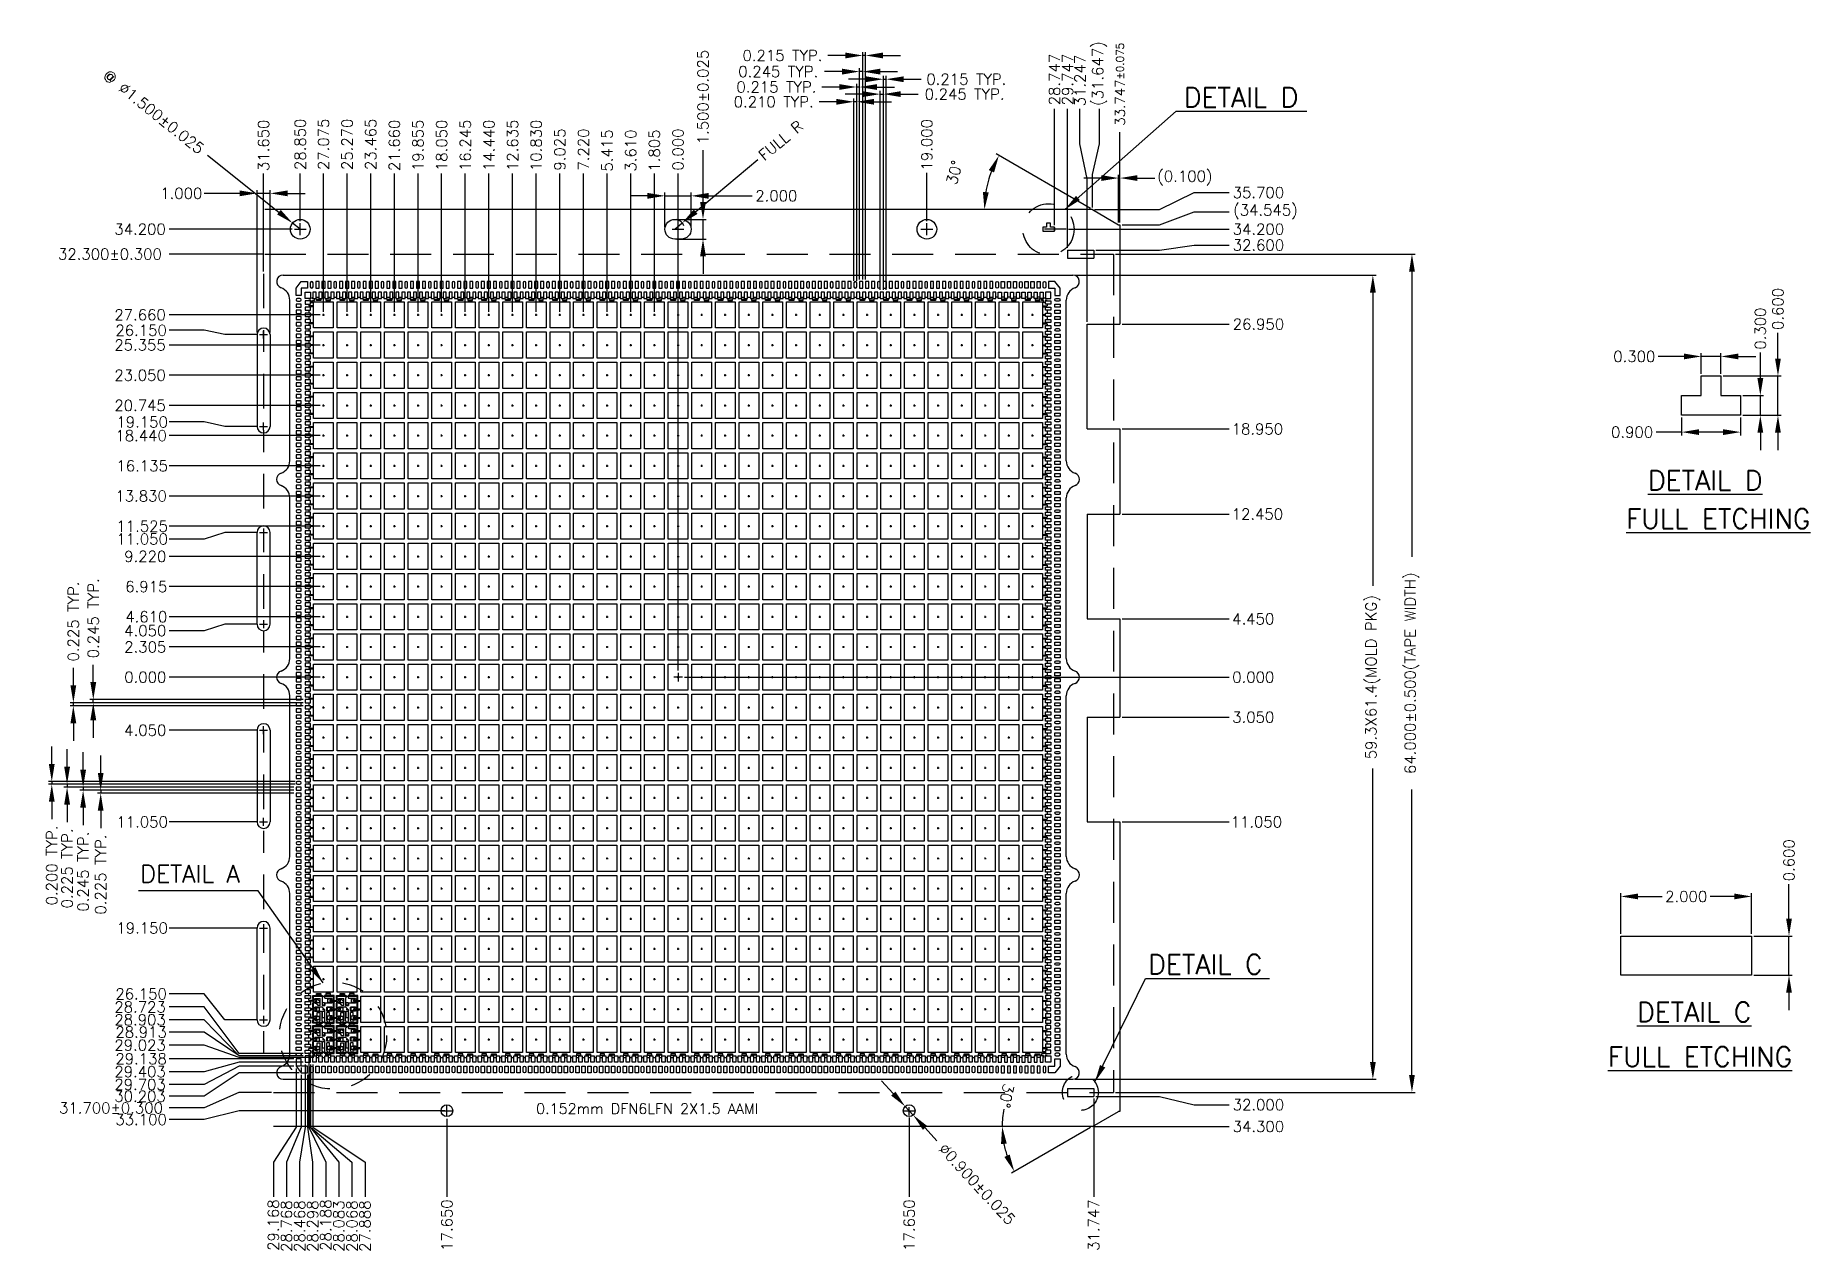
# Model space of a CAD drawing. Extents: x -23.18 to -15.05, y -3.26 to 2.31.
import ezdxf
from ezdxf.enums import TextEntityAlignment as Align

# ---------------------------------------------------------------- set-up
doc = ezdxf.new("R2010")
doc.units = 0
doc.header["$LTSCALE"] = 0.5
doc.header["$PDMODE"] = 98
for name, pattern in [('CENTER', [50.8, 31.75, -6.35, 6.35, -6.35]), ('HIDDEN', [0.375, 0.25, -0.125]), ('PHANTOM2', [31.75, 15.875, -3.175, 3.175, -3.175, 3.175, -3.175])]:
    doc.linetypes.add(name, pattern=pattern)
for name, color, linetype in [('1D', 4, 'Continuous'), ('BTM', 7, 'HIDDEN'), ('CEN', 2, 'CENTER'), ('DEF', 5, 'Continuous'), ('DIM', 3, 'Continuous'), ('PKG', 1, 'PHANTOM2'), ('TB', 7, 'Continuous')]:
    doc.layers.add(name, color=color, linetype=linetype)
doc.styles.add('ROMANS', font='romans.shx')
doc.styles.add('SIMPLEX', font='simplex.shx')
doc.dimstyles.new('Standard1', dxfattribs={"dimtxt": 0.08, "dimasz": 0.08, "dimexe": 0.015, "dimexo": 0.015, "dimgap": 0.027, "dimtad": 0, "dimdec": 3, "dimlfac": 33.333333, "dimrnd": 0.0005, "dimzin": 1, "dimdsep": 46, "dimtxsty": 'SIMPLEX', "dimcen": 0.1905, "dimclrd": 256, "dimclre": 256, "dimclrt": 256, "dimadec": 0, "dimazin": 0, "dimtp": 0.03, "dimtm": 0.05, "dimtfac": 0.8, "dimtdec": 3, "dimtmove": 0, "dimatfit": 3, "dimfxl": 0.05, "dimtolj": 1, "dimtzin": 4, "dimlwd": -1, "dimlwe": -1, "dimarcsym": 0})
doc.dimstyles.new('Standard2', dxfattribs={"dimtxt": 0.05, "dimasz": 0.08, "dimexe": 0.015, "dimexo": 0.01, "dimgap": 0.01, "dimtad": 0, "dimdec": 3, "dimlfac": 16.666667, "dimrnd": 0.0005, "dimzin": 1, "dimdsep": 46, "dimtxsty": 'SIMPLEX', "dimcen": 0.015, "dimclrd": 256, "dimclre": 256, "dimclrt": 256, "dimadec": 0, "dimazin": 0, "dimtp": 0.03, "dimtm": 0.05, "dimtfac": 0.8, "dimtdec": 3, "dimtmove": 0, "dimatfit": 3, "dimfxl": 0.05, "dimtolj": 1, "dimtzin": 4, "dimlwd": -1, "dimlwe": -1, "dimarcsym": 0})
doc.dimstyles.new('Standard4', dxfattribs={"dimtxt": 0.06, "dimasz": 0.08, "dimexe": 0.015, "dimexo": 0.015, "dimgap": 0.027, "dimtad": 0, "dimdec": 3, "dimzin": 1, "dimdsep": 46, "dimtxsty": 'SIMPLEX', "dimcen": 0.1905, "dimclrd": 256, "dimclre": 256, "dimclrt": 256, "dimadec": 0, "dimazin": 0, "dimtp": 0.03, "dimtm": 0.03, "dimtfac": 0.8, "dimtdec": 3, "dimtmove": 0, "dimatfit": 3, "dimfxl": 0.05, "dimtolj": 1, "dimtzin": 0, "dimlwd": -1, "dimlwe": -1, "dimarcsym": 0})

msp = doc.modelspace()

# ---------------------------------------------------------------- texts
at = {"layer": '1D', "color": 3, "style": 'ROMANS'}
msp.add_text('0.152mm DFN6LFN 2X1.5 AAMI ', height=0.04809825, dxfattribs=at).set_placement((-20.888771, -2.630214))
at = {"layer": '1D', "color": 4, "attachment_point": 1, "style": 'SIMPLEX'}
for s, insert, char_height, width in [('{\\LFULL ETCHING}', (-15.894611, 0.141142), 0.09000021, 1.16287742), ('DETAIL C', (-18.084502, -1.900024), 0.0900002, 0.78191074), ('{\\Fsimplex|c0;\\LDETAIL C}', (-15.84491, -2.118546), 0.09000021, 0.78191074), ('{\\LFULL ETCHING}', (-15.978194, -2.323162), 0.09000021, 1.16287742)]:
    msp.add_mtext(s, dxfattribs=dict(at, insert=insert, char_height=char_height, width=width))
at = {"layer": '1D', "ltscale": 0.1, "insert": (-22.702245, -1.490767), "char_height": 0.08, "width": 0.62878759, "attachment_point": 1, "style": 'SIMPLEX'}
msp.add_mtext('DETAIL A', dxfattribs=at)
at = {"layer": 'TB', "color": 4, "style": 'SIMPLEX'}
for s, height, p in [('DETAIL D', 0.0900002, (-17.659148, 1.982035)), ('%%UDETAIL D', 0.09000021, (-15.532634, 0.226987))]:
    msp.add_text(s, height=height, dxfattribs=at).set_placement(p, align=Align.CENTER)

# ---------------------------------------------------------------- blocks, each defined once
blk = doc.blocks.new('*D28')
at = {"layer": 'Defpoints', "color": 0, "ltscale": 0.1, "transparency": 16777216}
for p in [(406.5872, 82.8188), (406.6072, 82.8188), (409.1126, 82.8188)]:
    blk.add_point(p, dxfattribs=at)
at = {"layer": 'DIM', "ltscale": 0.1, "transparency": 16777216}
blk.add_line((406.6172, 82.8188), (409.1126, 82.8188), dxfattribs=at)
at = {"layer": 'DIM', "ltscale": 0.1, "transparency": 16777216, "insert": (409.2226, 82.8188), "char_height": 0.05, "attachment_point": 5, "style": 'SIMPLEX'}
blk.add_mtext('\\A1;0.000', dxfattribs=at)
blk = doc.blocks.new('*D29')
at = {"layer": 'Defpoints', "color": 0, "ltscale": 0.1, "transparency": 16777216}
for p in [(404.6882, 85.1257), (404.6882, 84.6671), (406.5872, 82.8188)]:
    blk.add_point(p, dxfattribs=at)
at = {"layer": 'DIM', "ltscale": 0.1, "transparency": 16777216}
blk.add_line((404.6882, 84.6771), (404.6882, 85.1257), dxfattribs=at)
at = {"layer": 'DIM', "ltscale": 0.1, "transparency": 16777216, "insert": (404.6882, 85.2548), "char_height": 0.05, "attachment_point": 5, "rotation": 90, "style": 'SIMPLEX'}
blk.add_mtext('\\A1;31.650', dxfattribs=at)
blk = doc.blocks.new('*D30')
at = {"layer": 'Defpoints', "color": 0, "ltscale": 0.1, "transparency": 16777216}
for p in [(408.612, 84.4358), (409.1126, 84.4358), (406.5872, 82.8188)]:
    blk.add_point(p, dxfattribs=at)
at = {"layer": 'DIM', "ltscale": 0.1, "transparency": 16777216}
blk.add_line((408.622, 84.4358), (409.1126, 84.4358), dxfattribs=at)
at = {"layer": 'DIM', "ltscale": 0.1, "transparency": 16777216, "insert": (409.2464, 84.4358), "char_height": 0.05, "attachment_point": 5, "style": 'SIMPLEX'}
blk.add_mtext('\\A1;26.950', dxfattribs=at)
blk = doc.blocks.new('*D31')
at = {"layer": 'Defpoints', "color": 0, "ltscale": 0.1, "transparency": 16777216}
for p in [(408.612, 83.9558), (409.1126, 83.9558), (406.5872, 82.8188)]:
    blk.add_point(p, dxfattribs=at)
at = {"layer": 'DIM', "ltscale": 0.1, "transparency": 16777216}
blk.add_line((408.622, 83.9558), (409.1126, 83.9558), dxfattribs=at)
at = {"layer": 'DIM', "ltscale": 0.1, "transparency": 16777216, "insert": (409.2417, 83.9558), "char_height": 0.05, "attachment_point": 5, "style": 'SIMPLEX'}
blk.add_mtext('\\A1;18.950', dxfattribs=at)
blk = doc.blocks.new('*D32')
at = {"layer": 'Defpoints', "color": 0, "ltscale": 0.1, "transparency": 16777216}
for p in [(408.612, 83.5658), (409.1126, 83.5658), (406.5872, 82.8188)]:
    blk.add_point(p, dxfattribs=at)
at = {"layer": 'DIM', "ltscale": 0.1, "transparency": 16777216}
blk.add_line((408.622, 83.5658), (409.1126, 83.5658), dxfattribs=at)
at = {"layer": 'DIM', "ltscale": 0.1, "transparency": 16777216, "insert": (409.2417, 83.5658), "char_height": 0.05, "attachment_point": 5, "style": 'SIMPLEX'}
blk.add_mtext('\\A1;12.450', dxfattribs=at)
blk = doc.blocks.new('*D33')
at = {"layer": 'Defpoints', "color": 0, "ltscale": 0.1, "transparency": 16777216}
for p in [(408.612, 83.0858), (409.1126, 83.0858), (406.5872, 82.8188)]:
    blk.add_point(p, dxfattribs=at)
at = {"layer": 'DIM', "ltscale": 0.1, "transparency": 16777216}
blk.add_line((408.622, 83.0858), (409.1126, 83.0858), dxfattribs=at)
at = {"layer": 'DIM', "ltscale": 0.1, "transparency": 16777216, "insert": (409.2226, 83.0858), "char_height": 0.05, "attachment_point": 5, "style": 'SIMPLEX'}
blk.add_mtext('\\A1;4.450', dxfattribs=at)
blk = doc.blocks.new('*D34')
at = {"layer": 'Defpoints', "color": 0, "ltscale": 0.1, "transparency": 16777216}
for p in [(406.5872, 82.8188), (408.612, 82.6358), (409.1126, 82.6358)]:
    blk.add_point(p, dxfattribs=at)
at = {"layer": 'DIM', "ltscale": 0.1, "transparency": 16777216}
blk.add_line((408.622, 82.6358), (409.1126, 82.6358), dxfattribs=at)
at = {"layer": 'DIM', "ltscale": 0.1, "transparency": 16777216, "insert": (409.2226, 82.6358), "char_height": 0.05, "attachment_point": 5, "style": 'SIMPLEX'}
blk.add_mtext('\\A1;3.050', dxfattribs=at)
blk = doc.blocks.new('*D35')
at = {"layer": 'Defpoints', "color": 0, "ltscale": 0.1, "transparency": 16777216}
for p in [(406.5872, 82.8188), (408.612, 82.1558), (409.1126, 82.1558)]:
    blk.add_point(p, dxfattribs=at)
at = {"layer": 'DIM', "ltscale": 0.1, "transparency": 16777216}
blk.add_line((408.622, 82.1558), (409.1126, 82.1558), dxfattribs=at)
at = {"layer": 'DIM', "ltscale": 0.1, "transparency": 16777216, "insert": (409.2369, 82.1558), "char_height": 0.05, "attachment_point": 5, "style": 'SIMPLEX'}
blk.add_mtext('\\A1;11.050', dxfattribs=at)
blk = doc.blocks.new('*D36')
at = {"layer": 'Defpoints', "color": 0, "ltscale": 0.1, "transparency": 16777216}
for p in [(406.5872, 82.8188), (408.486, 80.7608), (409.1126, 80.7608)]:
    blk.add_point(p, dxfattribs=at)
at = {"layer": 'DIM', "ltscale": 0.1, "transparency": 16777216}
blk.add_line((408.496, 80.7608), (409.1126, 80.7608), dxfattribs=at)
at = {"layer": 'DIM', "ltscale": 0.1, "transparency": 16777216, "insert": (409.2464, 80.7608), "char_height": 0.05, "attachment_point": 5, "style": 'SIMPLEX'}
blk.add_mtext('\\A1;34.300', dxfattribs=at)
blk = doc.blocks.new('*D37')
at = {"layer": 'Defpoints', "color": 0, "ltscale": 0.1, "transparency": 16777216}
for p in [(406.5872, 82.8188), (405.5282, 80.8058), (405.5282, 80.4379)]:
    blk.add_point(p, dxfattribs=at)
at = {"layer": 'DIM', "ltscale": 0.1, "transparency": 16777216}
blk.add_line((405.5282, 80.7958), (405.5282, 80.4379), dxfattribs=at)
at = {"layer": 'DIM', "ltscale": 0.1, "transparency": 16777216, "insert": (405.5282, 80.3089), "char_height": 0.05, "attachment_point": 5, "rotation": 90, "style": 'SIMPLEX'}
blk.add_mtext('\\A1;17.650', dxfattribs=at)
blk = doc.blocks.new('*D38')
at = {"layer": 'Defpoints', "color": 0, "ltscale": 0.1, "transparency": 16777216}
for p in [(406.5872, 82.8188), (404.2563, 81.3681), (404.6702, 81.2498)]:
    blk.add_point(p, dxfattribs=at)
at = {"layer": 'DIM', "ltscale": 0.1, "transparency": 16777216}
for p, q in [((404.4163, 81.3681), (404.2563, 81.3681)), ((404.5102, 81.2498), (404.4163, 81.3681)), ((404.6602, 81.2498), (404.5102, 81.2498))]:
    blk.add_line(p, q, dxfattribs=at)
at = {"layer": 'DIM', "ltscale": 0.1, "transparency": 16777216, "insert": (404.1273, 81.3681), "char_height": 0.05, "attachment_point": 5, "style": 'SIMPLEX'}
blk.add_mtext('\\A1;26.150', dxfattribs=at)
blk = doc.blocks.new('*D39')
at = {"layer": 'Defpoints', "color": 0, "ltscale": 0.1, "transparency": 16777216}
for p in [(406.5872, 82.8188), (404.2563, 81.6697), (404.6702, 81.6697)]:
    blk.add_point(p, dxfattribs=at)
at = {"layer": 'DIM', "ltscale": 0.1, "transparency": 16777216}
blk.add_line((404.6602, 81.6697), (404.2563, 81.6697), dxfattribs=at)
at = {"layer": 'DIM', "ltscale": 0.1, "transparency": 16777216, "insert": (404.132, 81.6697), "char_height": 0.05, "attachment_point": 5, "style": 'SIMPLEX'}
blk.add_mtext('\\A1;19.150', dxfattribs=at)
blk = doc.blocks.new('*D40')
at = {"layer": 'Defpoints', "color": 0, "ltscale": 0.1, "transparency": 16777216}
for p in [(406.5872, 82.8188), (404.2563, 82.1558), (404.6702, 82.1558)]:
    blk.add_point(p, dxfattribs=at)
at = {"layer": 'DIM', "ltscale": 0.1, "transparency": 16777216}
blk.add_line((404.6602, 82.1558), (404.2563, 82.1558), dxfattribs=at)
at = {"layer": 'DIM', "ltscale": 0.1, "transparency": 16777216, "insert": (404.132, 82.1558), "char_height": 0.05, "attachment_point": 5, "style": 'SIMPLEX'}
blk.add_mtext('\\A1;11.050', dxfattribs=at)
blk = doc.blocks.new('*D41')
at = {"layer": 'Defpoints', "color": 0, "ltscale": 0.1, "transparency": 16777216}
for p in [(406.5872, 82.8188), (404.2563, 82.5757), (404.6702, 82.5757)]:
    blk.add_point(p, dxfattribs=at)
at = {"layer": 'DIM', "ltscale": 0.1, "transparency": 16777216}
blk.add_line((404.6602, 82.5757), (404.2563, 82.5757), dxfattribs=at)
at = {"layer": 'DIM', "ltscale": 0.1, "transparency": 16777216, "insert": (404.1463, 82.5757), "char_height": 0.05, "attachment_point": 5, "style": 'SIMPLEX'}
blk.add_mtext('\\A1;4.050', dxfattribs=at)
blk = doc.blocks.new('*D42')
at = {"layer": 'Defpoints', "color": 0, "ltscale": 0.1, "transparency": 16777216}
for p in [(404.2563, 83.4517), (404.6702, 83.4817), (406.5872, 82.8188)]:
    blk.add_point(p, dxfattribs=at)
at = {"layer": 'DIM', "ltscale": 0.1, "transparency": 16777216}
for p, q in [((404.4163, 83.4517), (404.2563, 83.4517)), ((404.5102, 83.4817), (404.4163, 83.4517)), ((404.6602, 83.4817), (404.5102, 83.4817))]:
    blk.add_line(p, q, dxfattribs=at)
at = {"layer": 'DIM', "ltscale": 0.1, "transparency": 16777216, "insert": (404.132, 83.4517), "char_height": 0.05, "attachment_point": 5, "style": 'SIMPLEX'}
blk.add_mtext('\\A1;11.050', dxfattribs=at)
blk = doc.blocks.new('*D43')
at = {"layer": 'Defpoints', "color": 0, "ltscale": 0.1, "transparency": 16777216}
for p in [(404.2563, 84.8708), (404.8292, 84.8708), (406.5872, 82.8188)]:
    blk.add_point(p, dxfattribs=at)
at = {"layer": 'DIM', "ltscale": 0.1, "transparency": 16777216}
blk.add_line((404.8192, 84.8708), (404.2563, 84.8708), dxfattribs=at)
at = {"layer": 'DIM', "ltscale": 0.1, "transparency": 16777216, "insert": (404.1225, 84.8708), "char_height": 0.05, "attachment_point": 5, "style": 'SIMPLEX'}
blk.add_mtext('\\A1;34.200', dxfattribs=at)
blk = doc.blocks.new('*D44')
at = {"layer": 'Defpoints', "color": 0, "ltscale": 0.1, "transparency": 16777216}
for p in [(404.2563, 84.7568), (404.694, 84.7568), (406.5872, 82.8188)]:
    blk.add_point(p, dxfattribs=at)
at = {"layer": 'DIM', "ltscale": 0.1, "transparency": 16777216}
blk.add_line((404.684, 84.7568), (404.2563, 84.7568), dxfattribs=at)
at = {"layer": 'DIM', "ltscale": 0.1, "transparency": 16777216, "insert": (403.9844, 84.7568), "char_height": 0.05, "attachment_point": 5, "style": 'SIMPLEX'}
blk.add_mtext('\\A1;32.300%%P0.300', dxfattribs=at)
blk = doc.blocks.new('*D45')
at = {"layer": 'Defpoints', "color": 0, "transparency": 16777216}
for p in [(408.582, 84.7568), (408.582, 80.9168), (409.9498, 80.9168)]:
    blk.add_point(p, dxfattribs=at)
at = {"layer": 'DIM', "transparency": 16777216}
for p, q in [((408.592, 84.7568), (409.9648, 84.7568)), ((409.9498, 84.6768), (409.9498, 83.3694)), ((409.9498, 80.9968), (409.9498, 82.3041)), ((408.592, 80.9168), (409.9648, 80.9168))]:
    blk.add_line(p, q, dxfattribs=at)
for points in [[(409.9365, 84.6768), (409.9631, 84.6768), (409.9498, 84.7568)], [(409.9365, 80.9968), (409.9631, 80.9968), (409.9498, 80.9168)]]:
    blk.add_solid(points, dxfattribs=at)
at = {"layer": 'DIM', "transparency": 16777216, "insert": (409.9498, 82.8368), "char_height": 0.05, "attachment_point": 5, "rotation": 90, "style": 'SIMPLEX'}
blk.add_mtext('\\A1;64.000%%P0.500(TAPE WIDTH)', dxfattribs=at)
blk = doc.blocks.new('*D46')
at = {"layer": 'Defpoints', "color": 0, "transparency": 16777216}
for p in [(408.3962, 84.6608), (408.3962, 80.9768), (409.7707, 80.9768)]:
    blk.add_point(p, dxfattribs=at)
at = {"layer": 'DIM', "transparency": 16777216}
for p, q in [((408.4062, 84.6608), (409.7857, 84.6608)), ((409.7707, 84.5808), (409.7707, 83.2371)), ((409.7707, 81.0568), (409.7707, 82.4004)), ((408.4062, 80.9768), (409.7857, 80.9768))]:
    blk.add_line(p, q, dxfattribs=at)
for points in [[(409.7574, 84.5808), (409.7841, 84.5808), (409.7707, 84.6608)], [(409.7574, 81.0568), (409.7841, 81.0568), (409.7707, 80.9768)]]:
    blk.add_solid(points, dxfattribs=at)
at = {"layer": 'DIM', "transparency": 16777216, "insert": (409.7707, 82.8188), "char_height": 0.05, "attachment_point": 5, "rotation": 90, "style": 'SIMPLEX'}
blk.add_mtext('\\A1;59.3X61.4(MOLD PKG)', dxfattribs=at)
blk = doc.blocks.new('*D47')
at = {"layer": 'Defpoints', "color": 0, "transparency": 16777216}
for p in [(404.8211, 84.8989), (404.8562, 84.8708)]:
    blk.add_point(p, dxfattribs=at)
at = {"layer": 'DIM', "transparency": 16777216}
for p, q in [((404.4319, 85.2103), (404.7586, 84.9489)), ((404.8562, 84.8708), (404.8211, 84.8989))]:
    blk.add_line(p, q, dxfattribs=at)
blk.add_solid([(404.7669, 84.9593), (404.7503, 84.9384), (404.8211, 84.8989)], dxfattribs=at)
at = {"layer": 'DIM', "transparency": 16777216, "insert": (404.1843, 85.4084), "char_height": 0.05, "attachment_point": 5, "rotation": 321.33213, "style": 'SIMPLEX'}
blk.add_mtext('\\A1;{\\C1;@} %%C1.500%%P0.025', dxfattribs=at)
blk = doc.blocks.new('*D48')
at = {"layer": 'Defpoints', "color": 0, "ltscale": 0.1, "transparency": 16777216}
for p in [(404.7182, 85.035), (404.6582, 84.3877), (404.7182, 84.3877)]:
    blk.add_point(p, dxfattribs=at)
at = {"layer": 'DIM', "ltscale": 0.1, "transparency": 16777216}
for p, q in [((404.5782, 85.035), (404.4164, 85.035)), ((404.6582, 84.3977), (404.6582, 85.05)), ((404.7182, 85.035), (404.6582, 85.035)), ((404.7182, 84.3977), (404.7182, 85.05)), ((404.7982, 85.035), (404.8782, 85.035))]:
    blk.add_line(p, q, dxfattribs=at)
for points in [[(404.5782, 85.0483), (404.5782, 85.0217), (404.6582, 85.035)], [(404.7982, 85.0483), (404.7982, 85.0217), (404.7182, 85.035)]]:
    blk.add_solid(points, dxfattribs=at)
at = {"layer": 'DIM', "ltscale": 0.1, "transparency": 16777216, "insert": (404.3112, 85.035), "char_height": 0.05, "attachment_point": 5, "style": 'SIMPLEX'}
blk.add_mtext('\\A1;1.000', dxfattribs=at)
blk = doc.blocks.new('*D49')
at = {"layer": 'Defpoints', "color": 0, "transparency": 16777216}
for p in [(408.492, 84.7748), (409.1126, 84.7979), (406.5872, 82.8188)]:
    blk.add_point(p, dxfattribs=at)
at = {"layer": 'DIM', "transparency": 16777216}
for p, q in [((408.502, 84.7748), (408.7926, 84.7748)), ((408.7926, 84.7748), (408.9526, 84.7979)), ((408.9526, 84.7979), (409.1126, 84.7979))]:
    blk.add_line(p, q, dxfattribs=at)
at = {"layer": 'DIM', "transparency": 16777216, "insert": (409.2464, 84.7979), "char_height": 0.05, "attachment_point": 5, "style": 'SIMPLEX'}
blk.add_mtext('\\A1;32.600', dxfattribs=at)
blk = doc.blocks.new('*D50')
at = {"layer": 'Defpoints', "color": 0, "transparency": 16777216}
for p in [(406.5872, 82.8188), (408.492, 80.8988), (409.1126, 80.8602)]:
    blk.add_point(p, dxfattribs=at)
at = {"layer": 'DIM', "transparency": 16777216}
for p, q in [((408.502, 80.8988), (408.7926, 80.8988)), ((408.7926, 80.8988), (408.9526, 80.8602)), ((408.9526, 80.8602), (409.1126, 80.8602))]:
    blk.add_line(p, q, dxfattribs=at)
at = {"layer": 'DIM', "transparency": 16777216, "insert": (409.2464, 80.8602), "char_height": 0.05, "attachment_point": 5, "style": 'SIMPLEX'}
blk.add_mtext('\\A1;32.000', dxfattribs=at)
blk = doc.blocks.new('*D51')
at = {"layer": 'Defpoints', "color": 0, "ltscale": 0.1, "transparency": 16777216}
for p in [(406.5872, 82.8188), (408.492, 80.8988), (408.492, 80.4379)]:
    blk.add_point(p, dxfattribs=at)
at = {"layer": 'DIM', "ltscale": 0.1, "transparency": 16777216}
blk.add_line((408.492, 80.8888), (408.492, 80.4379), dxfattribs=at)
at = {"layer": 'DIM', "color": 1, "ltscale": 0.1, "transparency": 16777216, "insert": (408.492, 80.3089), "char_height": 0.05, "attachment_point": 5, "rotation": 90, "style": 'SIMPLEX'}
blk.add_mtext('\\A1;{\\C256;31.747}', dxfattribs=at)
blk = doc.blocks.new('*D52')
at = {"layer": 'Defpoints', "color": 0, "ltscale": 0.1, "transparency": 16777216}
for p in [(406.5872, 82.8188), (407.6462, 80.8119), (407.6462, 80.4379)]:
    blk.add_point(p, dxfattribs=at)
at = {"layer": 'DIM', "ltscale": 0.1, "transparency": 16777216}
blk.add_line((407.6462, 80.8019), (407.6462, 80.4379), dxfattribs=at)
at = {"layer": 'DIM', "ltscale": 0.1, "transparency": 16777216, "insert": (407.6462, 80.3089), "char_height": 0.05, "attachment_point": 5, "rotation": 90, "style": 'SIMPLEX'}
blk.add_mtext('\\A1;17.650', dxfattribs=at)
blk = doc.blocks.new('*D53')
at = {"layer": 'Defpoints', "color": 0, "ltscale": 0.1, "transparency": 16777216}
for p in [(407.6279, 80.8526), (407.6646, 80.813)]:
    blk.add_point(p, dxfattribs=at)
at = {"layer": 'DIM', "linetype": 'ByBlock', "ltscale": 0.1, "transparency": 16777216}
for p, q in [((407.5735, 80.9112), (407.5191, 80.9699)), ((407.6279, 80.8526), (407.6646, 80.813)), ((407.7733, 80.6956), (407.7189, 80.7543))]:
    blk.add_line(p, q, dxfattribs=at)
at = {"layer": 'DIM', "ltscale": 0.1, "transparency": 16777216}
for points in [[(407.5833, 80.9203), (407.5637, 80.9022), (407.6279, 80.8526)], [(407.7287, 80.7633), (407.7092, 80.7452), (407.6646, 80.813)]]:
    blk.add_solid(points, dxfattribs=at)
at = {"layer": 'DIM', "ltscale": 0.1, "transparency": 16777216, "insert": (407.9573, 80.497), "char_height": 0.05, "attachment_point": 5, "rotation": 312.81619, "style": 'SIMPLEX'}
blk.add_mtext('\\A1;∅0.900%%P0.025', dxfattribs=at)
blk = doc.blocks.new('*D54')
at = {"layer": 'Defpoints', "color": 0, "transparency": 16777216}
for p in [(406.5872, 82.8188), (404.8612, 81.0066), (404.2563, 80.8991)]:
    blk.add_point(p, dxfattribs=at)
at = {"layer": 'DIM', "transparency": 16777216}
for p, q in [((404.5763, 81.0066), (404.4163, 80.8991)), ((404.8512, 81.0066), (404.5763, 81.0066)), ((404.4163, 80.8991), (404.2563, 80.8991))]:
    blk.add_line(p, q, dxfattribs=at)
at = {"layer": 'DIM', "transparency": 16777216, "insert": (404.1225, 80.8991), "char_height": 0.05, "attachment_point": 5, "style": 'SIMPLEX'}
blk.add_mtext('\\A1;30.203', dxfattribs=at)
blk = doc.blocks.new('*D64')
at = {"layer": 'Defpoints', "color": 0, "transparency": 16777216}
for p in [(406.5872, 82.8188), (404.2563, 80.8456), (404.7345, 80.9168)]:
    blk.add_point(p, dxfattribs=at)
at = {"layer": 'DIM', "transparency": 16777216}
for p, q in [((404.4163, 80.8456), (404.2563, 80.8456)), ((404.5745, 80.9168), (404.4163, 80.8456)), ((404.7245, 80.9168), (404.5745, 80.9168))]:
    blk.add_line(p, q, dxfattribs=at)
at = {"layer": 'DIM', "transparency": 16777216, "insert": (403.9892, 80.8456), "char_height": 0.05, "attachment_point": 5, "style": 'SIMPLEX'}
blk.add_mtext('\\A1;31.700%%P0.300', dxfattribs=at)
blk = doc.blocks.new('*D65')
at = {"layer": 'Defpoints', "color": 0, "transparency": 16777216}
for p in [(406.5872, 82.8188), (404.2563, 80.7924), (405.5282, 80.8328)]:
    blk.add_point(p, dxfattribs=at)
at = {"layer": 'DIM', "transparency": 16777216}
for p, q in [((404.4163, 80.7924), (404.2563, 80.7924)), ((404.5763, 80.8328), (404.4163, 80.7924)), ((405.5182, 80.8328), (404.5763, 80.8328))]:
    blk.add_line(p, q, dxfattribs=at)
at = {"layer": 'DIM', "transparency": 16777216, "insert": (404.1273, 80.7924), "char_height": 0.05, "attachment_point": 5, "style": 'SIMPLEX'}
blk.add_mtext('\\A1;33.100', dxfattribs=at)
blk = doc.blocks.new('*D55')
at = {"layer": 'Defpoints', "color": 0, "transparency": 16777216}
for p in [(406.5872, 82.8188), (404.8372, 81.0366), (404.7332, 80.4379)]:
    blk.add_point(p, dxfattribs=at)
at = {"layer": 'DIM', "transparency": 16777216}
for p, q in [((404.8372, 81.0266), (404.8372, 80.7579)), ((404.8372, 80.7579), (404.7332, 80.5979)), ((404.7332, 80.5979), (404.7332, 80.4379))]:
    blk.add_line(p, q, dxfattribs=at)
at = {"layer": 'DIM', "transparency": 16777216, "insert": (404.7332, 80.3089), "char_height": 0.05, "attachment_point": 5, "rotation": 90, "style": 'SIMPLEX'}
blk.add_mtext('\\A1;29.168', dxfattribs=at)
blk = doc.blocks.new('*D56')
at = {"layer": 'Defpoints', "color": 0, "transparency": 16777216}
for p in [(406.5872, 82.8188), (404.8894, 81.0066), (404.9132, 80.4379)]:
    blk.add_point(p, dxfattribs=at)
at = {"layer": 'DIM', "transparency": 16777216}
for p, q in [((404.8894, 80.9966), (404.8894, 80.7579)), ((404.8894, 80.7579), (404.9132, 80.5979)), ((404.9132, 80.5979), (404.9132, 80.4379))]:
    blk.add_line(p, q, dxfattribs=at)
at = {"layer": 'DIM', "transparency": 16777216, "insert": (404.9132, 80.3041), "char_height": 0.05, "attachment_point": 5, "rotation": 90, "style": 'SIMPLEX'}
blk.add_mtext('\\A1;28.298', dxfattribs=at)
blk = doc.blocks.new('*D57')
at = {"layer": 'Defpoints', "color": 0, "transparency": 16777216}
for p in [(406.5872, 82.8188), (404.896, 81.1101), (404.9732, 80.4379)]:
    blk.add_point(p, dxfattribs=at)
at = {"layer": 'DIM', "transparency": 16777216}
for p, q in [((404.896, 81.1001), (404.896, 80.7579)), ((404.896, 80.7579), (404.9732, 80.5979)), ((404.9732, 80.5979), (404.9732, 80.4379))]:
    blk.add_line(p, q, dxfattribs=at)
at = {"layer": 'DIM', "transparency": 16777216, "insert": (404.9732, 80.3089), "char_height": 0.05, "attachment_point": 5, "rotation": 90, "style": 'SIMPLEX'}
blk.add_mtext('\\A1;28.188', dxfattribs=at)
blk = doc.blocks.new('*D58')
at = {"layer": 'Defpoints', "color": 0, "transparency": 16777216}
for p in [(406.5872, 82.8188), (404.2563, 81.0705), (404.8372, 81.0705)]:
    blk.add_point(p, dxfattribs=at)
at = {"layer": 'DIM', "transparency": 16777216}
blk.add_line((404.8272, 81.0705), (404.2563, 81.0705), dxfattribs=at)
at = {"layer": 'DIM', "transparency": 16777216, "insert": (404.1273, 81.0705), "char_height": 0.05, "attachment_point": 5, "style": 'SIMPLEX'}
blk.add_mtext('\\A1;29.138', dxfattribs=at)
blk = doc.blocks.new('*D59')
at = {"layer": 'Defpoints', "color": 0, "ltscale": 0.1, "transparency": 16777216}
for p in [(406.5872, 82.8188), (404.2563, 81.0117), (404.8792, 81.0546)]:
    blk.add_point(p, dxfattribs=at)
at = {"layer": 'DIM', "linetype": 'ByBlock', "ltscale": 0.1, "transparency": 16777216}
for p, q in [((404.4163, 81.0117), (404.2563, 81.0117)), ((404.5763, 81.0546), (404.4163, 81.0117)), ((404.8692, 81.0546), (404.5763, 81.0546))]:
    blk.add_line(p, q, dxfattribs=at)
at = {"layer": 'DIM', "ltscale": 0.1, "transparency": 16777216, "insert": (404.1225, 81.0117), "char_height": 0.05, "attachment_point": 5, "style": 'SIMPLEX'}
blk.add_mtext('\\A1;29.403', dxfattribs=at)
blk = doc.blocks.new('*D60')
at = {"layer": 'Defpoints', "color": 0, "ltscale": 0.1, "transparency": 16777216}
for p in [(406.5872, 82.8188), (404.8612, 81.0066), (404.7932, 80.4379)]:
    blk.add_point(p, dxfattribs=at)
at = {"layer": 'DIM', "linetype": 'ByBlock', "ltscale": 0.1, "transparency": 16777216}
for p, q in [((404.8612, 80.9966), (404.8612, 80.7579)), ((404.8612, 80.7579), (404.7932, 80.5979)), ((404.7932, 80.5979), (404.7932, 80.4379))]:
    blk.add_line(p, q, dxfattribs=at)
at = {"layer": 'DIM', "ltscale": 0.1, "transparency": 16777216, "insert": (404.7932, 80.3041), "char_height": 0.05, "attachment_point": 5, "rotation": 90, "style": 'SIMPLEX'}
blk.add_mtext('\\A1;28.768', dxfattribs=at)
blk = doc.blocks.new('*D61')
at = {"layer": 'Defpoints', "color": 0, "ltscale": 0.1, "transparency": 16777216}
for p in [(406.5872, 82.8188), (404.8792, 81.0546), (404.8532, 80.4379)]:
    blk.add_point(p, dxfattribs=at)
at = {"layer": 'DIM', "linetype": 'ByBlock', "ltscale": 0.1, "transparency": 16777216}
for p, q in [((404.8792, 81.0446), (404.8792, 80.7579)), ((404.8792, 80.7579), (404.8532, 80.5979)), ((404.8532, 80.5979), (404.8532, 80.4379))]:
    blk.add_line(p, q, dxfattribs=at)
at = {"layer": 'DIM', "ltscale": 0.1, "transparency": 16777216, "insert": (404.8532, 80.3041), "char_height": 0.05, "attachment_point": 5, "rotation": 90, "style": 'SIMPLEX'}
blk.add_mtext('\\A1;28.468', dxfattribs=at)
blk = doc.blocks.new('*D62')
at = {"layer": 'Defpoints', "color": 0, "ltscale": 0.1, "transparency": 16777216}
for p in [(406.5872, 82.8188), (404.8372, 81.0366), (404.2563, 80.953)]:
    blk.add_point(p, dxfattribs=at)
at = {"layer": 'DIM', "linetype": 'ByBlock', "ltscale": 0.1, "transparency": 16777216}
for p, q in [((404.5763, 81.0366), (404.4163, 80.953)), ((404.8272, 81.0366), (404.5763, 81.0366)), ((404.4163, 80.953), (404.2563, 80.953))]:
    blk.add_line(p, q, dxfattribs=at)
at = {"layer": 'DIM', "ltscale": 0.1, "transparency": 16777216, "insert": (404.1225, 80.953), "char_height": 0.05, "attachment_point": 5, "style": 'SIMPLEX'}
blk.add_mtext('\\A1;29.703', dxfattribs=at)
blk = doc.blocks.new('*D63')
at = {"layer": 'Defpoints', "color": 0, "ltscale": 0.1, "transparency": 16777216}
for p in [(406.5872, 82.8188), (404.9023, 81.0129), (405.0332, 80.4379)]:
    blk.add_point(p, dxfattribs=at)
at = {"layer": 'DIM', "linetype": 'ByBlock', "ltscale": 0.1, "transparency": 16777216}
for p, q in [((404.9023, 81.0029), (404.9023, 80.7579)), ((404.9023, 80.7579), (405.0332, 80.5979)), ((405.0332, 80.5979), (405.0332, 80.4379))]:
    blk.add_line(p, q, dxfattribs=at)
at = {"layer": 'DIM', "ltscale": 0.1, "transparency": 16777216, "insert": (405.0332, 80.3041), "char_height": 0.05, "attachment_point": 5, "rotation": 90, "style": 'SIMPLEX'}
blk.add_mtext('\\A1;28.083', dxfattribs=at)
blk = doc.blocks.new('*D21')
at = {"layer": 'Defpoints', "color": 0, "ltscale": 0.1, "transparency": 16777216}
for p in [(408.4287, 85.4222), (408.462, 84.4358), (406.5872, 82.8188)]:
    blk.add_point(p, dxfattribs=at)
at = {"layer": 'DIM', "ltscale": 0.1, "transparency": 16777216}
for p, q in [((408.4287, 85.2622), (408.4287, 85.4222)), ((408.462, 85.1022), (408.4287, 85.2622)), ((408.462, 84.4458), (408.462, 85.1022))]:
    blk.add_line(p, q, dxfattribs=at)
at = {"layer": 'DIM', "ltscale": 0.1, "transparency": 16777216, "insert": (408.4287, 85.5513), "char_height": 0.05, "attachment_point": 5, "rotation": 90, "style": 'SIMPLEX'}
blk.add_mtext('\\A1;31.247', dxfattribs=at)
blk = doc.blocks.new('*D22')
at = {"layer": 'Defpoints', "color": 0, "ltscale": 0.1, "transparency": 16777216}
for p in [(408.372, 85.4222), (408.372, 84.7748), (406.5872, 82.8188)]:
    blk.add_point(p, dxfattribs=at)
at = {"layer": 'DIM', "ltscale": 0.1, "transparency": 16777216}
blk.add_line((408.372, 84.7848), (408.372, 85.4222), dxfattribs=at)
at = {"layer": 'DIM', "ltscale": 0.1, "transparency": 16777216, "insert": (408.372, 85.556), "char_height": 0.05, "attachment_point": 5, "rotation": 90, "style": 'SIMPLEX'}
blk.add_mtext('\\A1;29.747', dxfattribs=at)
blk = doc.blocks.new('*D23')
at = {"layer": 'Defpoints', "color": 0, "transparency": 16777216}
for p in [(408.0208, 85.1301), (404.694, 84.9608), (408.486, 84.9607), (408.486, 84.9607), (408.606, 84.8915)]:
    blk.add_point(p, dxfattribs=at)
at = {"layer": 'DIM', "transparency": 16777216}
blk.add_line((408.4774, 84.9657), (408.0443, 85.2158), dxfattribs=at)
blk.add_arc((408.486, 84.9607), 0.4951, 159.26831, 170.73141, dxfattribs=at)
for points in [[(408.0109, 85.1417), (408.035, 85.1303), (408.0573, 85.2083)], [(408.0107, 85.0394), (407.9841, 85.0416), (407.9909, 84.9607)]]:
    blk.add_solid(points, dxfattribs=at)
at = {"layer": 'DIM', "transparency": 16777216, "insert": (407.8533, 85.1303), "char_height": 0.05, "attachment_point": 5, "rotation": 74.99986, "style": 'SIMPLEX'}
blk.add_mtext('\\A1;30°', dxfattribs=at)
blk = doc.blocks.new('*D24')
at = {"layer": 'Defpoints', "color": 0, "transparency": 16777216}
for p in [(404.7345, 80.7608), (408.486, 80.7608), (408.486, 80.7608), (408.606, 80.83), (408.0974, 80.6193)]:
    blk.add_point(p, dxfattribs=at)
at = {"layer": 'DIM', "transparency": 16777216}
blk.add_line((408.4774, 80.7558), (408.1148, 80.5464), dxfattribs=at)
for start, end in [(168.90094, 180), (191.09906, 198.90094)]:
    blk.add_arc((408.486, 80.7608), 0.4136, start, end, dxfattribs=at)
for points in [[(408.0669, 80.6798), (408.0934, 80.6824), (408.0724, 80.7608)], [(408.1068, 80.6323), (408.0826, 80.6213), (408.1278, 80.5539)]]:
    blk.add_solid(points, dxfattribs=at)
at = {"layer": 'DIM', "transparency": 16777216, "insert": (408.0922, 80.9016), "char_height": 0.05, "attachment_point": 5, "rotation": 258.90094, "style": 'SIMPLEX'}
blk.add_mtext('\\A1;30°', dxfattribs=at)
blk = doc.blocks.new('*D66')
at = {"layer": 'Defpoints', "color": 0, "ltscale": 0.1, "transparency": 16777216}
for p in [(406.6472, 85.0236), (406.5272, 84.8708), (406.6472, 84.8708)]:
    blk.add_point(p, dxfattribs=at)
at = {"layer": 'DIM', "color": 0, "ltscale": 0.1, "transparency": 16777216}
for p, q in [((406.4472, 85.0236), (406.3672, 85.0236)), ((406.5272, 84.8808), (406.5272, 85.0386)), ((406.5272, 85.0236), (406.6472, 85.0236)), ((406.6472, 84.8808), (406.6472, 85.0386)), ((406.7272, 85.0236), (406.9275, 85.0236))]:
    blk.add_line(p, q, dxfattribs=at)
for points in [[(406.4472, 85.0369), (406.4472, 85.0103), (406.5272, 85.0236)], [(406.7272, 85.0369), (406.7272, 85.0103), (406.6472, 85.0236)]]:
    blk.add_solid(points, dxfattribs=at)
at = {"layer": 'DIM', "color": 1, "ltscale": 0.1, "transparency": 16777216, "insert": (407.0375, 85.0236), "char_height": 0.05, "attachment_point": 5, "style": 'SIMPLEX'}
blk.add_mtext('\\A1;2.000', dxfattribs=at)
blk = doc.blocks.new('*D67')
at = {"layer": 'Defpoints', "color": 0, "ltscale": 0.1, "transparency": 16777216}
for p in [(406.5722, 84.9158), (406.7016, 84.9158), (406.5722, 84.8258)]:
    blk.add_point(p, dxfattribs=at)
at = {"layer": 'DIM', "color": 0, "ltscale": 0.1, "transparency": 16777216}
for p, q in [((406.7016, 84.9958), (406.7016, 85.2328)), ((406.5822, 84.9158), (406.7166, 84.9158)), ((406.7016, 84.8258), (406.7016, 84.9158)), ((406.5822, 84.8258), (406.7166, 84.8258)), ((406.7016, 84.7458), (406.7016, 84.6658))]:
    blk.add_line(p, q, dxfattribs=at)
for points in [[(406.6883, 84.9958), (406.7149, 84.9958), (406.7016, 84.9158)], [(406.6883, 84.7458), (406.7149, 84.7458), (406.7016, 84.8258)]]:
    blk.add_solid(points, dxfattribs=at)
at = {"layer": 'DIM', "color": 1, "ltscale": 0.1, "transparency": 16777216, "insert": (406.7016, 85.4761), "char_height": 0.05, "attachment_point": 5, "rotation": 90, "style": 'SIMPLEX'}
blk.add_mtext('\\A1;1.500%%P0.025', dxfattribs=at)
blk = doc.blocks.new('*D68')
at = {"layer": 'Defpoints', "color": 0, "ltscale": 0.1, "transparency": 16777216}
for p in [(406.5722, 84.8708), (406.6067, 84.8996)]:
    blk.add_point(p, dxfattribs=at)
at = {"layer": 'DIM', "color": 0, "ltscale": 0.1, "transparency": 16777216}
for p, q in [((406.9524, 85.1889), (406.6681, 84.951)), ((406.5722, 84.8708), (406.6067, 84.8996))]:
    blk.add_line(p, q, dxfattribs=at)
blk.add_arc((406.5722, 84.8708), 0.045, 20.82322, 77.2676, dxfattribs=at)
blk.add_solid([(406.6595, 84.9612), (406.6766, 84.9407), (406.6067, 84.8996)], dxfattribs=at)
at = {"layer": 'DIM', "color": 1, "ltscale": 0.1, "transparency": 16777216, "insert": (407.0578, 85.2771), "char_height": 0.05, "attachment_point": 5, "rotation": 39.92181, "style": 'SIMPLEX'}
blk.add_mtext('\\A1;FULL R', dxfattribs=at)
blk = doc.blocks.new('*D69')
at = {"ltscale": 0.1, "transparency": 16777216}
for p, q in [((411.1955, 84.288), (411.0785, 84.288)), ((411.2755, 84.2085), (411.2755, 84.303)), ((411.3655, 84.288), (411.2755, 84.288)), ((411.3655, 84.2085), (411.3655, 84.303)), ((411.4455, 84.288), (411.5255, 84.288))]:
    blk.add_line(p, q, dxfattribs=at)
for points in [[(411.1955, 84.3013), (411.1955, 84.2746), (411.2755, 84.288)], [(411.4455, 84.3013), (411.4455, 84.2746), (411.3655, 84.288)]]:
    blk.add_solid(points, dxfattribs=at)
at = {"layer": 'Defpoints', "color": 0, "ltscale": 0.1, "transparency": 16777216}
for p in [(411.2755, 84.288), (411.2755, 84.1985), (411.3655, 84.1985)]:
    blk.add_point(p, dxfattribs=at)
at = {"ltscale": 0.1, "transparency": 16777216, "insert": (410.9685, 84.288), "char_height": 0.05, "attachment_point": 5, "style": 'SIMPLEX'}
blk.add_mtext('\\A1;0.300', dxfattribs=at)
blk = doc.blocks.new('*D25')
at = {"ltscale": 0.1, "transparency": 16777216}
for p, q in [((411.546, 84.1885), (411.546, 84.3055)), ((411.4655, 84.1085), (411.561, 84.1085)), ((411.546, 84.0185), (411.546, 84.1085)), ((411.4655, 84.0185), (411.561, 84.0185)), ((411.546, 83.9385), (411.546, 83.8585))]:
    blk.add_line(p, q, dxfattribs=at)
for points in [[(411.5326, 84.1885), (411.5593, 84.1885), (411.546, 84.1085)], [(411.5326, 83.9385), (411.5593, 83.9385), (411.546, 84.0185)]]:
    blk.add_solid(points, dxfattribs=at)
at = {"layer": 'Defpoints', "color": 0, "ltscale": 0.1, "transparency": 16777216}
for p in [(411.4555, 84.1085), (411.4555, 84.0185), (411.546, 84.0185)]:
    blk.add_point(p, dxfattribs=at)
at = {"ltscale": 0.1, "transparency": 16777216, "insert": (411.546, 84.4155), "char_height": 0.05, "attachment_point": 5, "rotation": 90, "style": 'SIMPLEX'}
blk.add_mtext('\\A1;0.300', dxfattribs=at)
blk = doc.blocks.new('*D26')
at = {"ltscale": 0.1, "transparency": 16777216}
for p, q in [((411.6266, 84.2785), (411.6266, 84.3955)), ((411.3755, 84.1985), (411.6416, 84.1985)), ((411.6266, 84.0185), (411.6266, 84.1985)), ((411.4655, 84.0185), (411.6416, 84.0185)), ((411.6266, 83.9385), (411.6266, 83.8585))]:
    blk.add_line(p, q, dxfattribs=at)
for points in [[(411.6132, 84.2785), (411.6399, 84.2785), (411.6266, 84.1985)], [(411.6132, 83.9385), (411.6399, 83.9385), (411.6266, 84.0185)]]:
    blk.add_solid(points, dxfattribs=at)
at = {"layer": 'Defpoints', "color": 0, "ltscale": 0.1, "transparency": 16777216}
for p in [(411.3655, 84.1985), (411.6266, 84.1985), (411.4555, 84.0185)]:
    blk.add_point(p, dxfattribs=at)
at = {"ltscale": 0.1, "transparency": 16777216, "insert": (411.6266, 84.5055), "char_height": 0.05, "attachment_point": 5, "rotation": 90, "style": 'SIMPLEX'}
blk.add_mtext('\\A1;0.600', dxfattribs=at)
blk = doc.blocks.new('*D27')
at = {"ltscale": 0.1, "transparency": 16777216}
for p, q in [((411.1855, 84.0085), (411.1855, 83.9263)), ((411.4555, 84.0085), (411.4555, 83.9263)), ((411.1855, 83.9413), (411.0685, 83.9413)), ((411.3755, 83.9413), (411.2655, 83.9413))]:
    blk.add_line(p, q, dxfattribs=at)
for points in [[(411.2655, 83.9546), (411.2655, 83.9279), (411.1855, 83.9413)], [(411.3755, 83.9546), (411.3755, 83.9279), (411.4555, 83.9413)]]:
    blk.add_solid(points, dxfattribs=at)
at = {"layer": 'Defpoints', "color": 0, "ltscale": 0.1, "transparency": 16777216}
for p in [(411.1855, 84.0185), (411.4555, 84.0185), (411.1855, 83.9413)]:
    blk.add_point(p, dxfattribs=at)
at = {"ltscale": 0.1, "transparency": 16777216, "insert": (410.9585, 83.9413), "char_height": 0.05, "attachment_point": 5, "style": 'SIMPLEX'}
blk.add_mtext('\\A1;0.900', dxfattribs=at)
blk = doc.blocks.new('*D70')
at = {"layer": 'Defpoints', "color": 0, "ltscale": 0.1, "transparency": 16777216}
for p in [(408.312, 85.4222), (408.312, 84.8798), (406.5872, 82.8188)]:
    blk.add_point(p, dxfattribs=at)
at = {"layer": 'DIM', "ltscale": 0.1, "transparency": 16777216}
blk.add_line((408.312, 84.8898), (408.312, 85.4222), dxfattribs=at)
at = {"layer": 'DIM', "ltscale": 0.1, "transparency": 16777216, "insert": (408.312, 85.556), "char_height": 0.05, "attachment_point": 5, "rotation": 90, "style": 'SIMPLEX'}
blk.add_mtext('\\A1;28.747', dxfattribs=at)
blk = doc.blocks.new('*D71')
at = {"layer": 'Defpoints', "color": 0, "ltscale": 0.1, "transparency": 16777216}
for p in [(408.5185, 85.4222), (408.486, 84.9607), (406.5872, 82.8188)]:
    blk.add_point(p, dxfattribs=at)
at = {"layer": 'DIM', "ltscale": 0.1, "transparency": 16777216}
for p, q in [((408.5185, 85.2622), (408.5185, 85.4222)), ((408.486, 85.1207), (408.5185, 85.2622)), ((408.486, 84.9707), (408.486, 85.1207))]:
    blk.add_line(p, q, dxfattribs=at)
at = {"layer": 'DIM', "ltscale": 0.1, "transparency": 16777216, "insert": (408.5185, 85.5834), "char_height": 0.05, "attachment_point": 5, "rotation": 90, "style": 'SIMPLEX'}
blk.add_mtext('\\A1;(31.647)', dxfattribs=at)
blk = doc.blocks.new('*D72')
at = {"layer": 'Defpoints', "color": 0, "ltscale": 0.1, "transparency": 16777216}
for p in [(408.612, 85.3151), (408.612, 84.8915), (406.5872, 82.8188)]:
    blk.add_point(p, dxfattribs=at)
at = {"layer": 'DIM', "ltscale": 0.1, "transparency": 16777216}
for p, q in [((408.612, 85.1551), (408.612, 85.3151)), ((408.612, 85.0515), (408.612, 85.1551)), ((408.612, 84.9015), (408.612, 85.0515))]:
    blk.add_line(p, q, dxfattribs=at)
at = {"layer": 'DIM', "ltscale": 0.1, "transparency": 16777216, "insert": (408.612, 85.5346), "char_height": 0.05, "attachment_point": 5, "rotation": 90, "style": 'SIMPLEX'}
blk.add_mtext('\\A1;{\\H0.9x;33.747\\H0.77778x;%%P0.075}', dxfattribs=at)
blk = doc.blocks.new('*D15')
at = {"layer": 'Defpoints', "color": 0, "ltscale": 0.1, "transparency": 16777216}
for p in [(409.1126, 85.0387), (408.486, 84.9607), (406.5872, 82.8188)]:
    blk.add_point(p, dxfattribs=at)
at = {"layer": 'DIM', "ltscale": 0.1, "transparency": 16777216}
for p, q in [((408.7926, 84.9607), (408.9526, 85.0387)), ((408.9526, 85.0387), (409.1126, 85.0387)), ((408.496, 84.9607), (408.7926, 84.9607))]:
    blk.add_line(p, q, dxfattribs=at)
at = {"layer": 'DIM', "ltscale": 0.1, "transparency": 16777216, "insert": (409.2464, 85.0387), "char_height": 0.05, "attachment_point": 5, "style": 'SIMPLEX'}
blk.add_mtext('\\A1;35.700', dxfattribs=at)
blk = doc.blocks.new('*D73')
at = {"layer": 'Defpoints', "color": 0, "ltscale": 0.1, "transparency": 16777216}
for p in [(408.3655, 84.8708), (409.1126, 84.8708), (406.5872, 82.8188)]:
    blk.add_point(p, dxfattribs=at)
at = {"layer": 'DIM', "ltscale": 0.1, "transparency": 16777216}
blk.add_line((408.3755, 84.8708), (409.1126, 84.8708), dxfattribs=at)
at = {"layer": 'DIM', "ltscale": 0.1, "transparency": 16777216, "insert": (409.2464, 84.8708), "char_height": 0.05, "attachment_point": 5, "style": 'SIMPLEX'}
blk.add_mtext('\\A1;34.200', dxfattribs=at)
blk = doc.blocks.new('*D74')
at = {"layer": 'Defpoints', "color": 0, "ltscale": 0.1, "transparency": 16777216}
for p in [(404.8562, 85.1257), (404.8562, 84.8977), (406.5872, 82.8188)]:
    blk.add_point(p, dxfattribs=at)
at = {"layer": 'DIM', "ltscale": 0.1, "transparency": 16777216}
blk.add_line((404.8562, 84.9077), (404.8562, 85.1257), dxfattribs=at)
at = {"layer": 'DIM', "ltscale": 0.1, "transparency": 16777216, "insert": (404.8562, 85.2595), "char_height": 0.05, "attachment_point": 5, "rotation": 90, "style": 'SIMPLEX'}
blk.add_mtext('\\A1;28.850', dxfattribs=at)
blk = doc.blocks.new('*D75')
at = {"layer": 'Defpoints', "color": 0, "ltscale": 0.1, "transparency": 16777216}
for p in [(407.7272, 85.1285), (407.7272, 84.8977), (406.5872, 82.8188)]:
    blk.add_point(p, dxfattribs=at)
at = {"layer": 'DIM', "ltscale": 0.1, "transparency": 16777216}
blk.add_line((407.7272, 84.9077), (407.7272, 85.1285), dxfattribs=at)
at = {"layer": 'DIM', "ltscale": 0.1, "transparency": 16777216, "insert": (407.7272, 85.2575), "char_height": 0.05, "attachment_point": 5, "rotation": 90, "style": 'SIMPLEX'}
blk.add_mtext('\\A1;19.000', dxfattribs=at)
blk = doc.blocks.new('*D20')
at = {"layer": 'Defpoints', "color": 0, "ltscale": 0.1, "transparency": 16777216}
for p in [(406.5872, 85.1257), (406.5872, 82.8388), (406.5872, 82.8188)]:
    blk.add_point(p, dxfattribs=at)
at = {"layer": 'DIM', "ltscale": 0.1, "transparency": 16777216}
blk.add_line((406.5872, 82.8488), (406.5872, 85.1257), dxfattribs=at)
at = {"layer": 'DIM', "ltscale": 0.1, "transparency": 16777216, "insert": (406.5872, 85.2357), "char_height": 0.05, "attachment_point": 5, "rotation": 90, "style": 'SIMPLEX'}
blk.add_mtext('\\A1;0.000', dxfattribs=at)
blk = doc.blocks.new('*D18')
at = {"layer": 'Defpoints', "color": 0, "ltscale": 0.1, "transparency": 16777216}
for p in [(403.7179, 82.3287), (404.8432, 82.3407), (404.8432, 82.3287)]:
    blk.add_point(p, dxfattribs=at)
at = {"layer": 'DIM', "ltscale": 0.1, "transparency": 16777216}
for p, q in [((403.7179, 82.4207), (403.7179, 82.5007)), ((404.8332, 82.3407), (403.7029, 82.3407)), ((404.8332, 82.3287), (403.7029, 82.3287)), ((403.7179, 82.3407), (403.7179, 82.3287)), ((403.7179, 82.2487), (403.7179, 82.1687))]:
    blk.add_line(p, q, dxfattribs=at)
for points in [[(403.7046, 82.4207), (403.7312, 82.4207), (403.7179, 82.3407)], [(403.7046, 82.2487), (403.7312, 82.2487), (403.7179, 82.3287)]]:
    blk.add_solid(points, dxfattribs=at)
at = {"layer": 'DIM', "ltscale": 0.1, "transparency": 16777216, "insert": (403.7179, 81.9563), "char_height": 0.05, "attachment_point": 5, "rotation": 90, "style": 'SIMPLEX'}
blk.add_mtext('\\A1;0.200 TYP.', dxfattribs=at)
blk = doc.blocks.new('*D19')
at = {"layer": 'Defpoints', "color": 0, "ltscale": 0.1, "transparency": 16777216}
for p in [(403.7881, 82.3152), (404.8372, 82.3152), (404.8432, 82.3287)]:
    blk.add_point(p, dxfattribs=at)
at = {"layer": 'DIM', "ltscale": 0.1, "transparency": 16777216}
for p, q in [((403.7881, 82.4087), (403.7881, 82.4887)), ((404.8332, 82.3287), (403.7731, 82.3287)), ((404.8272, 82.3152), (403.7731, 82.3152)), ((403.7881, 82.3287), (403.7881, 82.3152)), ((403.7881, 82.2352), (403.7881, 82.1552))]:
    blk.add_line(p, q, dxfattribs=at)
for points in [[(403.7748, 82.4087), (403.8015, 82.4087), (403.7881, 82.3287)], [(403.7748, 82.2352), (403.8015, 82.2352), (403.7881, 82.3152)]]:
    blk.add_solid(points, dxfattribs=at)
at = {"layer": 'DIM', "ltscale": 0.1, "transparency": 16777216, "insert": (403.7881, 81.9428), "char_height": 0.05, "attachment_point": 5, "rotation": 90, "style": 'SIMPLEX'}
blk.add_mtext('\\A1;0.225 TYP.', dxfattribs=at)
blk = doc.blocks.new('*D76')
at = {"ltscale": 0.1, "transparency": 16777216}
for p, q in [((410.9062, 81.6431), (410.9062, 81.8293)), ((410.9862, 81.8143), (411.0962, 81.8143)), ((411.4262, 81.8143), (411.3162, 81.8143)), ((411.5062, 81.6431), (411.5062, 81.8293))]:
    blk.add_line(p, q, dxfattribs=at)
for points in [[(410.9862, 81.8277), (410.9862, 81.801), (410.9062, 81.8143)], [(411.4262, 81.8277), (411.4262, 81.801), (411.5062, 81.8143)]]:
    blk.add_solid(points, dxfattribs=at)
at = {"layer": 'Defpoints', "color": 0, "ltscale": 0.1, "transparency": 16777216}
for p in [(411.5062, 81.8143), (410.9062, 81.6331), (411.5062, 81.6331)]:
    blk.add_point(p, dxfattribs=at)
at = {"ltscale": 0.1, "transparency": 16777216, "insert": (411.2062, 81.8143), "char_height": 0.05, "attachment_point": 5, "style": 'SIMPLEX'}
blk.add_mtext('\\A1;2.000', dxfattribs=at)
blk = doc.blocks.new('*D77')
at = {"ltscale": 0.1, "transparency": 16777216}
for p, q in [((411.6773, 81.7131), (411.6773, 81.8701)), ((411.5162, 81.6331), (411.6923, 81.6331)), ((411.6773, 81.4531), (411.6773, 81.6331)), ((411.5162, 81.4531), (411.6923, 81.4531)), ((411.6773, 81.3731), (411.6773, 81.2931))]:
    blk.add_line(p, q, dxfattribs=at)
for points in [[(411.664, 81.7131), (411.6907, 81.7131), (411.6773, 81.6331)], [(411.664, 81.3731), (411.6907, 81.3731), (411.6773, 81.4531)]]:
    blk.add_solid(points, dxfattribs=at)
at = {"layer": 'Defpoints', "color": 0, "ltscale": 0.1, "transparency": 16777216}
for p in [(411.5062, 81.6331), (411.6773, 81.6331), (411.5062, 81.4531)]:
    blk.add_point(p, dxfattribs=at)
at = {"ltscale": 0.1, "transparency": 16777216, "insert": (411.6773, 81.9801), "char_height": 0.05, "attachment_point": 5, "rotation": 90, "style": 'SIMPLEX'}
blk.add_mtext('\\A1;0.600', dxfattribs=at)
blk = doc.blocks.new('*D78')
at = {"layer": 'Defpoints', "color": 0, "ltscale": 0.1, "transparency": 16777216}
for p in [(404.2563, 84.4077), (404.6702, 84.3877), (406.5872, 82.8188)]:
    blk.add_point(p, dxfattribs=at)
at = {"layer": 'DIM', "ltscale": 0.1, "transparency": 16777216}
for p, q in [((404.4163, 84.4077), (404.2563, 84.4077)), ((404.5102, 84.3877), (404.4163, 84.4077)), ((404.6602, 84.3877), (404.5102, 84.3877))]:
    blk.add_line(p, q, dxfattribs=at)
at = {"layer": 'DIM', "ltscale": 0.1, "transparency": 16777216, "insert": (404.1273, 84.4077), "char_height": 0.05, "attachment_point": 5, "style": 'SIMPLEX'}
blk.add_mtext('\\A1;26.150', dxfattribs=at)
blk = doc.blocks.new('*D79')
at = {"layer": 'Defpoints', "color": 0, "ltscale": 0.1, "transparency": 16777216}
for p in [(404.2563, 83.9878), (404.6702, 83.9678), (406.5872, 82.8188)]:
    blk.add_point(p, dxfattribs=at)
at = {"layer": 'DIM', "ltscale": 0.1, "transparency": 16777216}
for p, q in [((404.4163, 83.9878), (404.2563, 83.9878)), ((404.5102, 83.9678), (404.4163, 83.9878)), ((404.6602, 83.9678), (404.5102, 83.9678))]:
    blk.add_line(p, q, dxfattribs=at)
at = {"layer": 'DIM', "ltscale": 0.1, "transparency": 16777216, "insert": (404.132, 83.9878), "char_height": 0.05, "attachment_point": 5, "style": 'SIMPLEX'}
blk.add_mtext('\\A1;19.150', dxfattribs=at)
blk = doc.blocks.new('*D80')
at = {"layer": 'Defpoints', "color": 0, "ltscale": 0.1, "transparency": 16777216}
for p in [(404.6702, 83.0618), (404.2563, 83.0318), (406.5872, 82.8188)]:
    blk.add_point(p, dxfattribs=at)
at = {"layer": 'DIM', "ltscale": 0.1, "transparency": 16777216}
for p, q in [((404.5102, 83.0618), (404.4163, 83.0318)), ((404.6602, 83.0618), (404.5102, 83.0618)), ((404.4163, 83.0318), (404.2563, 83.0318))]:
    blk.add_line(p, q, dxfattribs=at)
at = {"layer": 'DIM', "ltscale": 0.1, "transparency": 16777216, "insert": (404.1463, 83.0318), "char_height": 0.05, "attachment_point": 5, "style": 'SIMPLEX'}
blk.add_mtext('\\A1;4.050', dxfattribs=at)
blk = doc.blocks.new('*D16')
at = {"layer": 'Defpoints', "color": 0, "ltscale": 0.1, "transparency": 16777216}
for p in [(407.4058, 85.5221), (407.4058, 84.6246), (407.4187, 84.6309)]:
    blk.add_point(p, dxfattribs=at)
at = {"layer": 'DIM', "ltscale": 0.1, "transparency": 16777216}
for p, q in [((407.3258, 85.5221), (407.2458, 85.5221)), ((407.4058, 84.6346), (407.4058, 85.5371)), ((407.4187, 85.5221), (407.4058, 85.5221)), ((407.4187, 84.6409), (407.4187, 85.5371)), ((407.4987, 85.5221), (407.5787, 85.5221))]:
    blk.add_line(p, q, dxfattribs=at)
for points in [[(407.3258, 85.5354), (407.3258, 85.5088), (407.4058, 85.5221)], [(407.4987, 85.5354), (407.4987, 85.5088), (407.4187, 85.5221)]]:
    blk.add_solid(points, dxfattribs=at)
at = {"layer": 'DIM', "ltscale": 0.1, "transparency": 16777216, "insert": (407.0381, 85.5221), "char_height": 0.05, "attachment_point": 5, "style": 'SIMPLEX'}
blk.add_mtext('\\A1;0.215 TYP.', dxfattribs=at)
blk = doc.blocks.new('*D17')
at = {"layer": 'Defpoints', "color": 0, "ltscale": 0.1, "transparency": 16777216}
for p in [(407.3932, 85.4544), (407.3932, 84.6246), (407.4058, 84.6246)]:
    blk.add_point(p, dxfattribs=at)
at = {"layer": 'DIM', "ltscale": 0.1, "transparency": 16777216}
for p, q in [((407.3132, 85.4544), (407.2332, 85.4544)), ((407.3932, 84.6346), (407.3932, 85.4694)), ((407.4058, 85.4544), (407.3932, 85.4544)), ((407.4058, 84.6346), (407.4058, 85.4694)), ((407.4858, 85.4544), (407.5658, 85.4544))]:
    blk.add_line(p, q, dxfattribs=at)
for points in [[(407.3132, 85.4677), (407.3132, 85.4411), (407.3932, 85.4544)], [(407.4858, 85.4677), (407.4858, 85.4411), (407.4058, 85.4544)]]:
    blk.add_solid(points, dxfattribs=at)
at = {"layer": 'DIM', "ltscale": 0.1, "transparency": 16777216, "insert": (407.0255, 85.4544), "char_height": 0.05, "attachment_point": 5, "style": 'SIMPLEX'}
blk.add_mtext('\\A1;0.210 TYP.', dxfattribs=at)
blk = doc.blocks.new('*D14')
at = {"layer": 'Defpoints', "color": 0, "ltscale": 0.1, "transparency": 16777216}
for p in [(403.908, 82.716), (404.8792, 82.716), (404.8792, 82.7013)]:
    blk.add_point(p, dxfattribs=at)
at = {"layer": 'DIM', "ltscale": 0.1, "transparency": 16777216}
for p, q in [((403.908, 82.796), (403.908, 82.876)), ((404.8692, 82.716), (403.893, 82.716)), ((403.908, 82.7013), (403.908, 82.716)), ((404.8692, 82.7013), (403.893, 82.7013)), ((403.908, 82.6213), (403.908, 82.5413))]:
    blk.add_line(p, q, dxfattribs=at)
for points in [[(403.8947, 82.796), (403.9214, 82.796), (403.908, 82.716)], [(403.8947, 82.6213), (403.9214, 82.6213), (403.908, 82.7013)]]:
    blk.add_solid(points, dxfattribs=at)
at = {"layer": 'DIM', "ltscale": 0.1, "transparency": 16777216, "insert": (403.908, 83.0884), "char_height": 0.05, "attachment_point": 5, "rotation": 90, "style": 'SIMPLEX'}
blk.add_mtext('\\A1;0.245 TYP.', dxfattribs=at)
blk = doc.blocks.new('*U0')
at = {"layer": 'CEN', "ltscale": 0.005}
for p, q in [((-0.0045, 0), (0.0045, 0)), ((0, -0.0045), (0, 0.0045))]:
    blk.add_line(p, q, dxfattribs=at)
at = {"layer": 'PKG', "ltscale": 0.02}
blk.add_lwpolyline([(-0.045, -0.06), (-0.045, 0.06), (0.045, 0.06), (0.045, -0.06)], close=True, dxfattribs=at)
blk = doc.blocks.new('*U1')
at = {"layer": 'BTM', "color": 0, "linetype": 'ByBlock', "lineweight": -2, "transparency": 16777216}
for p in [(0, 3.3192), (0.1083, 3.3192), (0.2166, 3.3192), (0.3249, 3.3192), (0.4332, 3.3192), (0.5415, 3.3192), (0.6498, 3.3192), (0.7581, 3.3192), (0.8664, 3.3192), (0.9747, 3.3192), (1.083, 3.3192), (1.1913, 3.3192), (1.2996, 3.3192), (1.4079, 3.3192), (1.5162, 3.3192), (1.6245, 3.3192), (1.7328, 3.3192), (1.8411, 3.3192), (1.9494, 3.3192), (2.0577, 3.3192), (2.166, 3.3192), (2.2743, 3.3192), (2.3826, 3.3192), (2.4909, 3.3192), (2.5992, 3.3192), (2.7075, 3.3192), (2.8158, 3.3192), (2.9241, 3.3192), (3.0324, 3.3192), (3.1407, 3.3192), (3.249, 3.3192), (0, 3.1809), (0.1083, 3.1809), (0.2166, 3.1809), (0.3249, 3.1809), (0.4332, 3.1809), (0.5415, 3.1809), (0.6498, 3.1809), (0.7581, 3.1809), (0.8664, 3.1809), (0.9747, 3.1809), (1.083, 3.1809), (1.1913, 3.1809), (1.2996, 3.1809), (1.4079, 3.1809), (1.5162, 3.1809), (1.6245, 3.1809), (1.7328, 3.1809), (1.8411, 3.1809), (1.9494, 3.1809), (2.0577, 3.1809), (2.166, 3.1809), (2.2743, 3.1809), (2.3826, 3.1809), (2.4909, 3.1809), (2.5992, 3.1809), (2.7075, 3.1809), (2.8158, 3.1809), (2.9241, 3.1809), (3.0324, 3.1809), (3.1407, 3.1809), (3.249, 3.1809), (0, 3.0426), (0.1083, 3.0426), (0.2166, 3.0426), (0.3249, 3.0426), (0.4332, 3.0426), (0.5415, 3.0426), (0.6498, 3.0426), (0.7581, 3.0426), (0.8664, 3.0426), (0.9747, 3.0426), (1.083, 3.0426), (1.1913, 3.0426), (1.2996, 3.0426), (1.4079, 3.0426), (1.5162, 3.0426), (1.6245, 3.0426), (1.7328, 3.0426), (1.8411, 3.0426), (1.9494, 3.0426), (2.0577, 3.0426), (2.166, 3.0426), (2.2743, 3.0426), (2.3826, 3.0426), (2.4909, 3.0426), (2.5992, 3.0426), (2.7075, 3.0426), (2.8158, 3.0426), (2.9241, 3.0426), (3.0324, 3.0426), (3.1407, 3.0426), (3.249, 3.0426), (0, 2.9043), (0.1083, 2.9043), (0.2166, 2.9043), (0.3249, 2.9043), (0.4332, 2.9043), (0.5415, 2.9043), (0.6498, 2.9043), (0.7581, 2.9043), (0.8664, 2.9043), (0.9747, 2.9043), (1.083, 2.9043), (1.1913, 2.9043), (1.2996, 2.9043), (1.4079, 2.9043), (1.5162, 2.9043), (1.6245, 2.9043), (1.7328, 2.9043), (1.8411, 2.9043), (1.9494, 2.9043), (2.0577, 2.9043), (2.166, 2.9043), (2.2743, 2.9043), (2.3826, 2.9043), (2.4909, 2.9043), (2.5992, 2.9043), (2.7075, 2.9043), (2.8158, 2.9043), (2.9241, 2.9043), (3.0324, 2.9043), (3.1407, 2.9043), (3.249, 2.9043), (0, 2.766), (0.1083, 2.766), (0.2166, 2.766), (0.3249, 2.766), (0.4332, 2.766), (0.5415, 2.766), (0.6498, 2.766), (0.7581, 2.766), (0.8664, 2.766), (0.9747, 2.766), (1.083, 2.766), (1.1913, 2.766), (1.2996, 2.766), (1.4079, 2.766), (1.5162, 2.766), (1.6245, 2.766), (1.7328, 2.766), (1.8411, 2.766), (1.9494, 2.766), (2.0577, 2.766), (2.166, 2.766), (2.2743, 2.766), (2.3826, 2.766), (2.4909, 2.766), (2.5992, 2.766), (2.7075, 2.766), (2.8158, 2.766), (2.9241, 2.766), (3.0324, 2.766), (3.1407, 2.766), (3.249, 2.766), (0, 2.6277), (0.1083, 2.6277), (0.2166, 2.6277), (0.3249, 2.6277), (0.4332, 2.6277), (0.5415, 2.6277), (0.6498, 2.6277), (0.7581, 2.6277), (0.8664, 2.6277), (0.9747, 2.6277), (1.083, 2.6277), (1.1913, 2.6277), (1.2996, 2.6277), (1.4079, 2.6277), (1.5162, 2.6277), (1.6245, 2.6277), (1.7328, 2.6277), (1.8411, 2.6277), (1.9494, 2.6277), (2.0577, 2.6277), (2.166, 2.6277), (2.2743, 2.6277), (2.3826, 2.6277), (2.4909, 2.6277), (2.5992, 2.6277), (2.7075, 2.6277), (2.8158, 2.6277), (2.9241, 2.6277), (3.0324, 2.6277), (3.1407, 2.6277), (3.249, 2.6277), (0, 2.4894), (0.1083, 2.4894), (0.2166, 2.4894), (0.3249, 2.4894), (0.4332, 2.4894), (0.5415, 2.4894), (0.6498, 2.4894), (0.7581, 2.4894), (0.8664, 2.4894), (0.9747, 2.4894), (1.083, 2.4894), (1.1913, 2.4894), (1.2996, 2.4894), (1.4079, 2.4894), (1.5162, 2.4894), (1.6245, 2.4894), (1.7328, 2.4894), (1.8411, 2.4894), (1.9494, 2.4894), (2.0577, 2.4894), (2.166, 2.4894), (2.2743, 2.4894), (2.3826, 2.4894), (2.4909, 2.4894), (2.5992, 2.4894), (2.7075, 2.4894), (2.8158, 2.4894), (2.9241, 2.4894), (3.0324, 2.4894), (3.1407, 2.4894), (3.249, 2.4894), (0, 2.3511), (0.1083, 2.3511), (0.2166, 2.3511), (0.3249, 2.3511), (0.4332, 2.3511), (0.5415, 2.3511), (0.6498, 2.3511), (0.7581, 2.3511), (0.8664, 2.3511), (0.9747, 2.3511), (1.083, 2.3511), (1.1913, 2.3511), (1.2996, 2.3511), (1.4079, 2.3511), (1.5162, 2.3511), (1.6245, 2.3511), (1.7328, 2.3511), (1.8411, 2.3511), (1.9494, 2.3511), (2.0577, 2.3511), (2.166, 2.3511), (2.2743, 2.3511), (2.3826, 2.3511), (2.4909, 2.3511), (2.5992, 2.3511), (2.7075, 2.3511), (2.8158, 2.3511), (2.9241, 2.3511), (3.0324, 2.3511), (3.1407, 2.3511), (3.249, 2.3511), (0, 2.2128), (0.1083, 2.2128), (0.2166, 2.2128), (0.3249, 2.2128), (0.4332, 2.2128), (0.5415, 2.2128), (0.6498, 2.2128), (0.7581, 2.2128), (0.8664, 2.2128), (0.9747, 2.2128), (1.083, 2.2128), (1.1913, 2.2128), (1.2996, 2.2128), (1.4079, 2.2128), (1.5162, 2.2128), (1.6245, 2.2128), (1.7328, 2.2128), (1.8411, 2.2128), (1.9494, 2.2128), (2.0577, 2.2128), (2.166, 2.2128), (2.2743, 2.2128), (2.3826, 2.2128), (2.4909, 2.2128), (2.5992, 2.2128), (2.7075, 2.2128), (2.8158, 2.2128), (2.9241, 2.2128), (3.0324, 2.2128), (3.1407, 2.2128), (3.249, 2.2128), (0, 2.0745), (0.1083, 2.0745), (0.2166, 2.0745), (0.3249, 2.0745), (0.4332, 2.0745), (0.5415, 2.0745), (0.6498, 2.0745), (0.7581, 2.0745), (0.8664, 2.0745), (0.9747, 2.0745), (1.083, 2.0745), (1.1913, 2.0745), (1.2996, 2.0745), (1.4079, 2.0745), (1.5162, 2.0745), (1.6245, 2.0745), (1.7328, 2.0745), (1.8411, 2.0745), (1.9494, 2.0745), (2.0577, 2.0745), (2.166, 2.0745), (2.2743, 2.0745), (2.3826, 2.0745), (2.4909, 2.0745), (2.5992, 2.0745), (2.7075, 2.0745), (2.8158, 2.0745), (2.9241, 2.0745), (3.0324, 2.0745), (3.1407, 2.0745), (3.249, 2.0745), (0, 1.9362), (0.1083, 1.9362), (0.2166, 1.9362), (0.3249, 1.9362), (0.4332, 1.9362), (0.5415, 1.9362), (0.6498, 1.9362), (0.7581, 1.9362), (0.8664, 1.9362), (0.9747, 1.9362), (1.083, 1.9362), (1.1913, 1.9362), (1.2996, 1.9362), (1.4079, 1.9362), (1.5162, 1.9362), (1.6245, 1.9362), (1.7328, 1.9362), (1.8411, 1.9362), (1.9494, 1.9362), (2.0577, 1.9362), (2.166, 1.9362), (2.2743, 1.9362), (2.3826, 1.9362), (2.4909, 1.9362), (2.5992, 1.9362), (2.7075, 1.9362), (2.8158, 1.9362), (2.9241, 1.9362), (3.0324, 1.9362), (3.1407, 1.9362), (3.249, 1.9362), (0, 1.7979), (0.1083, 1.7979), (0.2166, 1.7979), (0.3249, 1.7979), (0.4332, 1.7979), (0.5415, 1.7979), (0.6498, 1.7979), (0.7581, 1.7979), (0.8664, 1.7979), (0.9747, 1.7979), (1.083, 1.7979), (1.1913, 1.7979), (1.2996, 1.7979), (1.4079, 1.7979), (1.5162, 1.7979), (1.6245, 1.7979), (1.7328, 1.7979), (1.8411, 1.7979), (1.9494, 1.7979), (2.0577, 1.7979), (2.166, 1.7979), (2.2743, 1.7979), (2.3826, 1.7979), (2.4909, 1.7979), (2.5992, 1.7979), (2.7075, 1.7979), (2.8158, 1.7979), (2.9241, 1.7979), (3.0324, 1.7979), (3.1407, 1.7979), (3.249, 1.7979), (0, 1.6596), (0.1083, 1.6596), (0.2166, 1.6596), (0.3249, 1.6596), (0.4332, 1.6596), (0.5415, 1.6596), (0.6498, 1.6596), (0.7581, 1.6596), (0.8664, 1.6596), (0.9747, 1.6596), (1.083, 1.6596), (1.1913, 1.6596), (1.2996, 1.6596), (1.4079, 1.6596), (1.5162, 1.6596), (1.6245, 1.6596), (1.7328, 1.6596), (1.8411, 1.6596), (1.9494, 1.6596), (2.0577, 1.6596), (2.166, 1.6596), (2.2743, 1.6596), (2.3826, 1.6596), (2.4909, 1.6596), (2.5992, 1.6596), (2.7075, 1.6596), (2.8158, 1.6596), (2.9241, 1.6596), (3.0324, 1.6596), (3.1407, 1.6596), (3.249, 1.6596), (0, 1.5213), (0.1083, 1.5213), (0.2166, 1.5213), (0.3249, 1.5213), (0.4332, 1.5213), (0.5415, 1.5213), (0.6498, 1.5213), (0.7581, 1.5213), (0.8664, 1.5213), (0.9747, 1.5213), (1.083, 1.5213), (1.1913, 1.5213), (1.2996, 1.5213), (1.4079, 1.5213), (1.5162, 1.5213), (1.6245, 1.5213), (1.7328, 1.5213), (1.8411, 1.5213), (1.9494, 1.5213), (2.0577, 1.5213), (2.166, 1.5213), (2.2743, 1.5213), (2.3826, 1.5213), (2.4909, 1.5213), (2.5992, 1.5213), (2.7075, 1.5213), (2.8158, 1.5213), (2.9241, 1.5213), (3.0324, 1.5213), (3.1407, 1.5213), (3.249, 1.5213), (0, 1.383), (0.1083, 1.383), (0.2166, 1.383), (0.3249, 1.383), (0.4332, 1.383), (0.5415, 1.383), (0.6498, 1.383), (0.7581, 1.383), (0.8664, 1.383), (0.9747, 1.383), (1.083, 1.383), (1.1913, 1.383), (1.2996, 1.383), (1.4079, 1.383), (1.5162, 1.383), (1.6245, 1.383), (1.7328, 1.383), (1.8411, 1.383), (1.9494, 1.383), (2.0577, 1.383), (2.166, 1.383), (2.2743, 1.383), (2.3826, 1.383), (2.4909, 1.383), (2.5992, 1.383), (2.7075, 1.383), (2.8158, 1.383), (2.9241, 1.383), (3.0324, 1.383), (3.1407, 1.383), (3.249, 1.383), (0, 1.2447), (0.1083, 1.2447), (0.2166, 1.2447), (0.3249, 1.2447), (0.4332, 1.2447), (0.5415, 1.2447), (0.6498, 1.2447), (0.7581, 1.2447), (0.8664, 1.2447), (0.9747, 1.2447), (1.083, 1.2447), (1.1913, 1.2447), (1.2996, 1.2447), (1.4079, 1.2447), (1.5162, 1.2447), (1.6245, 1.2447), (1.7328, 1.2447), (1.8411, 1.2447), (1.9494, 1.2447), (2.0577, 1.2447), (2.166, 1.2447), (2.2743, 1.2447), (2.3826, 1.2447), (2.4909, 1.2447), (2.5992, 1.2447), (2.7075, 1.2447), (2.8158, 1.2447), (2.9241, 1.2447), (3.0324, 1.2447), (3.1407, 1.2447), (3.249, 1.2447), (0, 1.1064), (0.1083, 1.1064), (0.2166, 1.1064), (0.3249, 1.1064), (0.4332, 1.1064), (0.5415, 1.1064), (0.6498, 1.1064), (0.7581, 1.1064), (0.8664, 1.1064), (0.9747, 1.1064), (1.083, 1.1064), (1.1913, 1.1064), (1.2996, 1.1064), (1.4079, 1.1064), (1.5162, 1.1064), (1.6245, 1.1064), (1.7328, 1.1064), (1.8411, 1.1064), (1.9494, 1.1064), (2.0577, 1.1064), (2.166, 1.1064), (2.2743, 1.1064), (2.3826, 1.1064), (2.4909, 1.1064), (2.5992, 1.1064), (2.7075, 1.1064), (2.8158, 1.1064), (2.9241, 1.1064), (3.0324, 1.1064), (3.1407, 1.1064), (3.249, 1.1064), (0, 0.9681), (0.1083, 0.9681), (0.2166, 0.9681), (0.3249, 0.9681), (0.4332, 0.9681), (0.5415, 0.9681), (0.6498, 0.9681), (0.7581, 0.9681), (0.8664, 0.9681), (0.9747, 0.9681), (1.083, 0.9681), (1.1913, 0.9681), (1.2996, 0.9681), (1.4079, 0.9681), (1.5162, 0.9681), (1.6245, 0.9681), (1.7328, 0.9681), (1.8411, 0.9681), (1.9494, 0.9681), (2.0577, 0.9681), (2.166, 0.9681), (2.2743, 0.9681), (2.3826, 0.9681), (2.4909, 0.9681), (2.5992, 0.9681), (2.7075, 0.9681), (2.8158, 0.9681), (2.9241, 0.9681), (3.0324, 0.9681), (3.1407, 0.9681), (3.249, 0.9681), (0, 0.8298), (0.1083, 0.8298), (0.2166, 0.8298), (0.3249, 0.8298), (0.4332, 0.8298), (0.5415, 0.8298), (0.6498, 0.8298), (0.7581, 0.8298), (0.8664, 0.8298), (0.9747, 0.8298), (1.083, 0.8298), (1.1913, 0.8298), (1.2996, 0.8298), (1.4079, 0.8298), (1.5162, 0.8298), (1.6245, 0.8298), (1.7328, 0.8298), (1.8411, 0.8298), (1.9494, 0.8298), (2.0577, 0.8298), (2.166, 0.8298), (2.2743, 0.8298), (2.3826, 0.8298), (2.4909, 0.8298), (2.5992, 0.8298), (2.7075, 0.8298), (2.8158, 0.8298), (2.9241, 0.8298), (3.0324, 0.8298), (3.1407, 0.8298), (3.249, 0.8298), (0, 0.6915), (0.1083, 0.6915), (0.2166, 0.6915), (0.3249, 0.6915), (0.4332, 0.6915), (0.5415, 0.6915), (0.6498, 0.6915), (0.7581, 0.6915), (0.8664, 0.6915), (0.9747, 0.6915), (1.083, 0.6915), (1.1913, 0.6915), (1.2996, 0.6915), (1.4079, 0.6915), (1.5162, 0.6915), (1.6245, 0.6915), (1.7328, 0.6915), (1.8411, 0.6915), (1.9494, 0.6915), (2.0577, 0.6915), (2.166, 0.6915), (2.2743, 0.6915), (2.3826, 0.6915), (2.4909, 0.6915), (2.5992, 0.6915), (2.7075, 0.6915), (2.8158, 0.6915), (2.9241, 0.6915), (3.0324, 0.6915), (3.1407, 0.6915), (3.249, 0.6915), (0, 0.5532), (0.1083, 0.5532), (0.2166, 0.5532), (0.3249, 0.5532), (0.4332, 0.5532), (0.5415, 0.5532), (0.6498, 0.5532), (0.7581, 0.5532), (0.8664, 0.5532), (0.9747, 0.5532), (1.083, 0.5532), (1.1913, 0.5532), (1.2996, 0.5532), (1.4079, 0.5532), (1.5162, 0.5532), (1.6245, 0.5532), (1.7328, 0.5532), (1.8411, 0.5532), (1.9494, 0.5532), (2.0577, 0.5532), (2.166, 0.5532), (2.2743, 0.5532), (2.3826, 0.5532), (2.4909, 0.5532), (2.5992, 0.5532), (2.7075, 0.5532), (2.8158, 0.5532), (2.9241, 0.5532), (3.0324, 0.5532), (3.1407, 0.5532), (3.249, 0.5532), (0, 0.4149), (0.1083, 0.4149), (0.2166, 0.4149), (0.3249, 0.4149), (0.4332, 0.4149), (0.5415, 0.4149), (0.6498, 0.4149), (0.7581, 0.4149), (0.8664, 0.4149), (0.9747, 0.4149), (1.083, 0.4149), (1.1913, 0.4149), (1.2996, 0.4149), (1.4079, 0.4149), (1.5162, 0.4149), (1.6245, 0.4149), (1.7328, 0.4149), (1.8411, 0.4149), (1.9494, 0.4149), (2.0577, 0.4149), (2.166, 0.4149), (2.2743, 0.4149), (2.3826, 0.4149), (2.4909, 0.4149), (2.5992, 0.4149), (2.7075, 0.4149), (2.8158, 0.4149), (2.9241, 0.4149), (3.0324, 0.4149), (3.1407, 0.4149), (3.249, 0.4149), (0, 0.2766), (0.1083, 0.2766), (0.2166, 0.2766), (0.3249, 0.2766), (0.4332, 0.2766), (0.5415, 0.2766), (0.6498, 0.2766), (0.7581, 0.2766), (0.8664, 0.2766), (0.9747, 0.2766), (1.083, 0.2766), (1.1913, 0.2766), (1.2996, 0.2766), (1.4079, 0.2766), (1.5162, 0.2766), (1.6245, 0.2766), (1.7328, 0.2766), (1.8411, 0.2766), (1.9494, 0.2766), (2.0577, 0.2766), (2.166, 0.2766), (2.2743, 0.2766), (2.3826, 0.2766), (2.4909, 0.2766), (2.5992, 0.2766), (2.7075, 0.2766), (2.8158, 0.2766), (2.9241, 0.2766), (3.0324, 0.2766), (3.1407, 0.2766), (3.249, 0.2766), (0, 0.1383), (0.1083, 0.1383), (0.2166, 0.1383), (0.3249, 0.1383), (0.4332, 0.1383), (0.5415, 0.1383), (0.6498, 0.1383), (0.7581, 0.1383), (0.8664, 0.1383), (0.9747, 0.1383), (1.083, 0.1383), (1.1913, 0.1383), (1.2996, 0.1383), (1.4079, 0.1383), (1.5162, 0.1383), (1.6245, 0.1383), (1.7328, 0.1383), (1.8411, 0.1383), (1.9494, 0.1383), (2.0577, 0.1383), (2.166, 0.1383), (2.2743, 0.1383), (2.3826, 0.1383), (2.4909, 0.1383), (2.5992, 0.1383), (2.7075, 0.1383), (2.8158, 0.1383), (2.9241, 0.1383), (3.0324, 0.1383), (3.1407, 0.1383), (3.249, 0.1383), (0, 0), (0.1083, 0), (0.2166, 0), (0.3249, 0), (0.4332, 0), (0.5415, 0), (0.6498, 0), (0.7581, 0), (0.8664, 0), (0.9747, 0), (1.083, 0), (1.1913, 0), (1.2996, 0), (1.4079, 0), (1.5162, 0), (1.6245, 0), (1.7328, 0), (1.8411, 0), (1.9494, 0), (2.0577, 0), (2.166, 0), (2.2743, 0), (2.3826, 0), (2.4909, 0), (2.5992, 0), (2.7075, 0), (2.8158, 0), (2.9241, 0), (3.0324, 0), (3.1407, 0), (3.249, 0)]:
    blk.add_blockref('*U0', p, dxfattribs=at)
blk = doc.blocks.new('*D81')
at = {"layer": 'Defpoints', "color": 0, "ltscale": 0.1, "transparency": 16777216}
for p in [(406.5872, 82.8188), (404.2563, 81.133), (404.9287, 81.0774)]:
    blk.add_point(p, dxfattribs=at)
at = {"layer": 'DIM', "ltscale": 0.1, "transparency": 16777216}
for p, q in [((404.4163, 81.133), (404.2563, 81.133)), ((404.5763, 81.0774), (404.4163, 81.133)), ((404.9187, 81.0774), (404.5763, 81.0774))]:
    blk.add_line(p, q, dxfattribs=at)
at = {"layer": 'DIM', "ltscale": 0.1, "transparency": 16777216, "insert": (404.1225, 81.133), "char_height": 0.05, "attachment_point": 5, "style": 'SIMPLEX'}
blk.add_mtext('\\A1;29.023', dxfattribs=at)
blk = doc.blocks.new('*D11')
at = {"layer": 'Defpoints', "color": 0, "ltscale": 0.1, "transparency": 16777216}
for p in [(406.5872, 82.8188), (404.2563, 81.193), (404.8432, 81.084)]:
    blk.add_point(p, dxfattribs=at)
at = {"layer": 'DIM', "ltscale": 0.1, "transparency": 16777216}
for p, q in [((404.4163, 81.193), (404.2563, 81.193)), ((404.5763, 81.084), (404.4163, 81.193)), ((404.8332, 81.084), (404.5763, 81.084))]:
    blk.add_line(p, q, dxfattribs=at)
at = {"layer": 'DIM', "ltscale": 0.1, "transparency": 16777216, "insert": (404.1273, 81.193), "char_height": 0.05, "attachment_point": 5, "style": 'SIMPLEX'}
blk.add_mtext('\\A1;28.913', dxfattribs=at)
blk = doc.blocks.new('*D12')
at = {"layer": 'Defpoints', "color": 0, "ltscale": 0.1, "transparency": 16777216}
for p in [(406.5872, 82.8188), (404.2563, 81.2494), (404.8792, 81.0846)]:
    blk.add_point(p, dxfattribs=at)
at = {"layer": 'DIM', "ltscale": 0.1, "transparency": 16777216}
for p, q in [((404.4163, 81.2494), (404.2563, 81.2494)), ((404.5763, 81.0846), (404.4163, 81.2494)), ((404.8692, 81.0846), (404.5763, 81.0846))]:
    blk.add_line(p, q, dxfattribs=at)
at = {"layer": 'DIM', "ltscale": 0.1, "transparency": 16777216, "insert": (404.1225, 81.2494), "char_height": 0.05, "attachment_point": 5, "style": 'SIMPLEX'}
blk.add_mtext('\\A1;28.903', dxfattribs=at)
blk = doc.blocks.new('*D13')
at = {"layer": 'Defpoints', "color": 0, "ltscale": 0.1, "transparency": 16777216}
for p in [(406.5872, 82.8188), (404.2563, 81.3081), (404.8792, 81.0954)]:
    blk.add_point(p, dxfattribs=at)
at = {"layer": 'DIM', "ltscale": 0.1, "transparency": 16777216}
for p, q in [((404.4163, 81.3081), (404.2563, 81.3081)), ((404.5763, 81.0954), (404.4163, 81.3081)), ((404.8692, 81.0954), (404.5763, 81.0954))]:
    blk.add_line(p, q, dxfattribs=at)
at = {"layer": 'DIM', "ltscale": 0.1, "transparency": 16777216, "insert": (404.1225, 81.3081), "char_height": 0.05, "attachment_point": 5, "style": 'SIMPLEX'}
blk.add_mtext('\\A1;28.723', dxfattribs=at)
blk = doc.blocks.new('*D9')
at = {"layer": 'Defpoints', "color": 0, "ltscale": 0.1, "transparency": 16777216}
for p in [(406.5872, 82.8188), (404.9032, 81.0546), (405.0932, 80.4379)]:
    blk.add_point(p, dxfattribs=at)
at = {"layer": 'DIM', "ltscale": 0.1, "transparency": 16777216}
for p, q in [((404.9032, 81.0446), (404.9032, 80.7579)), ((404.9032, 80.7579), (405.0932, 80.5979)), ((405.0932, 80.5979), (405.0932, 80.4379))]:
    blk.add_line(p, q, dxfattribs=at)
at = {"layer": 'DIM', "ltscale": 0.1, "transparency": 16777216, "insert": (405.0932, 80.3041), "char_height": 0.05, "attachment_point": 5, "rotation": 90, "style": 'SIMPLEX'}
blk.add_mtext('\\A1;28.068', dxfattribs=at)
blk = doc.blocks.new('*D10')
at = {"layer": 'Defpoints', "color": 0, "ltscale": 0.1, "transparency": 16777216}
for p in [(406.5872, 82.8188), (404.914, 81.0546), (405.1532, 80.4379)]:
    blk.add_point(p, dxfattribs=at)
at = {"layer": 'DIM', "ltscale": 0.1, "transparency": 16777216}
for p, q in [((404.914, 81.0446), (404.914, 80.7579)), ((404.914, 80.7579), (405.1532, 80.5979)), ((405.1532, 80.5979), (405.1532, 80.4379))]:
    blk.add_line(p, q, dxfattribs=at)
at = {"layer": 'DIM', "ltscale": 0.1, "transparency": 16777216, "insert": (405.1532, 80.3041), "char_height": 0.05, "attachment_point": 5, "rotation": 90, "style": 'SIMPLEX'}
blk.add_mtext('\\A1;27.888', dxfattribs=at)
blk = doc.blocks.new('*D82')
at = {"layer": 'Defpoints', "color": 0, "ltscale": 0.1, "transparency": 16777216}
for p in [(404.2563, 82.8188), (404.9582, 82.8188), (406.5872, 82.8188)]:
    blk.add_point(p, dxfattribs=at)
at = {"layer": 'DIM', "ltscale": 0.1, "transparency": 16777216}
blk.add_line((404.9482, 82.8188), (404.2563, 82.8188), dxfattribs=at)
at = {"layer": 'DIM', "ltscale": 0.1, "transparency": 16777216, "insert": (404.1463, 82.8188), "char_height": 0.05, "attachment_point": 5, "style": 'SIMPLEX'}
blk.add_mtext('\\A1;0.000', dxfattribs=at)
blk = doc.blocks.new('*D83')
at = {"layer": 'Defpoints', "color": 0, "ltscale": 0.1, "transparency": 16777216}
for p in [(404.2563, 82.9571), (404.9582, 82.9571), (406.5872, 82.8188)]:
    blk.add_point(p, dxfattribs=at)
at = {"layer": 'DIM', "ltscale": 0.1, "transparency": 16777216}
blk.add_line((404.9482, 82.9571), (404.2563, 82.9571), dxfattribs=at)
at = {"layer": 'DIM', "ltscale": 0.1, "transparency": 16777216, "insert": (404.1463, 82.9571), "char_height": 0.05, "attachment_point": 5, "style": 'SIMPLEX'}
blk.add_mtext('\\A1;2.305', dxfattribs=at)
blk = doc.blocks.new('*D84')
at = {"layer": 'Defpoints', "color": 0, "ltscale": 0.1, "transparency": 16777216}
for p in [(404.2563, 83.0954), (404.9582, 83.0954), (406.5872, 82.8188)]:
    blk.add_point(p, dxfattribs=at)
at = {"layer": 'DIM', "ltscale": 0.1, "transparency": 16777216}
blk.add_line((404.9482, 83.0954), (404.2563, 83.0954), dxfattribs=at)
at = {"layer": 'DIM', "ltscale": 0.1, "transparency": 16777216, "insert": (404.1511, 83.0954), "char_height": 0.05, "attachment_point": 5, "style": 'SIMPLEX'}
blk.add_mtext('\\A1;4.610', dxfattribs=at)
blk = doc.blocks.new('*D85')
at = {"layer": 'Defpoints', "color": 0, "ltscale": 0.1, "transparency": 16777216}
for p in [(404.2563, 83.2337), (404.9582, 83.2337), (406.5872, 82.8188)]:
    blk.add_point(p, dxfattribs=at)
at = {"layer": 'DIM', "ltscale": 0.1, "transparency": 16777216}
blk.add_line((404.9482, 83.2337), (404.2563, 83.2337), dxfattribs=at)
at = {"layer": 'DIM', "ltscale": 0.1, "transparency": 16777216, "insert": (404.1511, 83.2337), "char_height": 0.05, "attachment_point": 5, "style": 'SIMPLEX'}
blk.add_mtext('\\A1;6.915', dxfattribs=at)
blk = doc.blocks.new('*D86')
at = {"layer": 'Defpoints', "color": 0, "ltscale": 0.1, "transparency": 16777216}
for p in [(404.2563, 83.372), (404.9582, 83.372), (406.5872, 82.8188)]:
    blk.add_point(p, dxfattribs=at)
at = {"layer": 'DIM', "ltscale": 0.1, "transparency": 16777216}
blk.add_line((404.9482, 83.372), (404.2563, 83.372), dxfattribs=at)
at = {"layer": 'DIM', "ltscale": 0.1, "transparency": 16777216, "insert": (404.1463, 83.372), "char_height": 0.05, "attachment_point": 5, "style": 'SIMPLEX'}
blk.add_mtext('\\A1;9.220', dxfattribs=at)
blk = doc.blocks.new('*D87')
at = {"layer": 'Defpoints', "color": 0, "ltscale": 0.1, "transparency": 16777216}
for p in [(404.2563, 83.5103), (404.9582, 83.5103), (406.5872, 82.8188)]:
    blk.add_point(p, dxfattribs=at)
at = {"layer": 'DIM', "ltscale": 0.1, "transparency": 16777216}
blk.add_line((404.9482, 83.5103), (404.2563, 83.5103), dxfattribs=at)
at = {"layer": 'DIM', "ltscale": 0.1, "transparency": 16777216, "insert": (404.132, 83.5103), "char_height": 0.05, "attachment_point": 5, "style": 'SIMPLEX'}
blk.add_mtext('\\A1;11.525', dxfattribs=at)
blk = doc.blocks.new('*D88')
at = {"layer": 'Defpoints', "color": 0, "ltscale": 0.1, "transparency": 16777216}
for p in [(404.2563, 83.6486), (404.9582, 83.6486), (406.5872, 82.8188)]:
    blk.add_point(p, dxfattribs=at)
at = {"layer": 'DIM', "ltscale": 0.1, "transparency": 16777216}
blk.add_line((404.9482, 83.6486), (404.2563, 83.6486), dxfattribs=at)
at = {"layer": 'DIM', "ltscale": 0.1, "transparency": 16777216, "insert": (404.1273, 83.6486), "char_height": 0.05, "attachment_point": 5, "style": 'SIMPLEX'}
blk.add_mtext('\\A1;13.830', dxfattribs=at)
blk = doc.blocks.new('*D89')
at = {"layer": 'Defpoints', "color": 0, "ltscale": 0.1, "transparency": 16777216}
for p in [(404.2563, 83.7869), (404.9582, 83.7869), (406.5872, 82.8188)]:
    blk.add_point(p, dxfattribs=at)
at = {"layer": 'DIM', "ltscale": 0.1, "transparency": 16777216}
blk.add_line((404.9482, 83.7869), (404.2563, 83.7869), dxfattribs=at)
at = {"layer": 'DIM', "ltscale": 0.1, "transparency": 16777216, "insert": (404.132, 83.7869), "char_height": 0.05, "attachment_point": 5, "style": 'SIMPLEX'}
blk.add_mtext('\\A1;16.135', dxfattribs=at)
blk = doc.blocks.new('*D90')
at = {"layer": 'Defpoints', "color": 0, "ltscale": 0.1, "transparency": 16777216}
for p in [(404.2563, 83.9252), (404.9582, 83.9252), (406.5872, 82.8188)]:
    blk.add_point(p, dxfattribs=at)
at = {"layer": 'DIM', "ltscale": 0.1, "transparency": 16777216}
blk.add_line((404.9482, 83.9252), (404.2563, 83.9252), dxfattribs=at)
at = {"layer": 'DIM', "ltscale": 0.1, "transparency": 16777216, "insert": (404.1273, 83.9252), "char_height": 0.05, "attachment_point": 5, "style": 'SIMPLEX'}
blk.add_mtext('\\A1;18.440', dxfattribs=at)
blk = doc.blocks.new('*D91')
at = {"layer": 'Defpoints', "color": 0, "ltscale": 0.1, "transparency": 16777216}
for p in [(404.2563, 84.0635), (404.9582, 84.0635), (406.5872, 82.8188)]:
    blk.add_point(p, dxfattribs=at)
at = {"layer": 'DIM', "ltscale": 0.1, "transparency": 16777216}
blk.add_line((404.9482, 84.0635), (404.2563, 84.0635), dxfattribs=at)
at = {"layer": 'DIM', "ltscale": 0.1, "transparency": 16777216, "insert": (404.1225, 84.0635), "char_height": 0.05, "attachment_point": 5, "style": 'SIMPLEX'}
blk.add_mtext('\\A1;20.745', dxfattribs=at)
blk = doc.blocks.new('*D92')
at = {"layer": 'Defpoints', "color": 0, "ltscale": 0.1, "transparency": 16777216}
for p in [(404.2563, 84.2018), (404.9582, 84.2018), (406.5872, 82.8188)]:
    blk.add_point(p, dxfattribs=at)
at = {"layer": 'DIM', "ltscale": 0.1, "transparency": 16777216}
blk.add_line((404.9482, 84.2018), (404.2563, 84.2018), dxfattribs=at)
at = {"layer": 'DIM', "ltscale": 0.1, "transparency": 16777216, "insert": (404.1225, 84.2018), "char_height": 0.05, "attachment_point": 5, "style": 'SIMPLEX'}
blk.add_mtext('\\A1;23.050', dxfattribs=at)
blk = doc.blocks.new('*D93')
at = {"layer": 'Defpoints', "color": 0, "ltscale": 0.1, "transparency": 16777216}
for p in [(404.2563, 84.3401), (404.9582, 84.3401), (406.5872, 82.8188)]:
    blk.add_point(p, dxfattribs=at)
at = {"layer": 'DIM', "ltscale": 0.1, "transparency": 16777216}
blk.add_line((404.9482, 84.3401), (404.2563, 84.3401), dxfattribs=at)
at = {"layer": 'DIM', "ltscale": 0.1, "transparency": 16777216, "insert": (404.1225, 84.3401), "char_height": 0.05, "attachment_point": 5, "style": 'SIMPLEX'}
blk.add_mtext('\\A1;25.355', dxfattribs=at)
blk = doc.blocks.new('*D94')
at = {"layer": 'Defpoints', "color": 0, "ltscale": 0.1, "transparency": 16777216}
for p in [(404.2563, 84.4784), (404.9582, 84.4784), (406.5872, 82.8188)]:
    blk.add_point(p, dxfattribs=at)
at = {"layer": 'DIM', "ltscale": 0.1, "transparency": 16777216}
blk.add_line((404.9482, 84.4784), (404.2563, 84.4784), dxfattribs=at)
at = {"layer": 'DIM', "ltscale": 0.1, "transparency": 16777216, "insert": (404.1225, 84.4784), "char_height": 0.05, "attachment_point": 5, "style": 'SIMPLEX'}
blk.add_mtext('\\A1;27.660', dxfattribs=at)
blk = doc.blocks.new('*D2')
at = {"layer": 'Defpoints', "color": 0, "ltscale": 0.1, "transparency": 16777216}
for p in [(403.8167, 82.7013), (404.8792, 82.7013), (404.8792, 82.6878)]:
    blk.add_point(p, dxfattribs=at)
at = {"layer": 'DIM', "ltscale": 0.1, "transparency": 16777216}
for p, q in [((403.8167, 82.7813), (403.8167, 82.8613)), ((404.8692, 82.7013), (403.8017, 82.7013)), ((404.8692, 82.6878), (403.8017, 82.6878)), ((403.8167, 82.6878), (403.8167, 82.7013)), ((403.8167, 82.6078), (403.8167, 82.5278))]:
    blk.add_line(p, q, dxfattribs=at)
for points in [[(403.8034, 82.7813), (403.83, 82.7813), (403.8167, 82.7013)], [(403.8034, 82.6078), (403.83, 82.6078), (403.8167, 82.6878)]]:
    blk.add_solid(points, dxfattribs=at)
at = {"layer": 'DIM', "ltscale": 0.1, "transparency": 16777216, "insert": (403.8167, 83.0737), "char_height": 0.05, "attachment_point": 5, "rotation": 90, "style": 'SIMPLEX'}
blk.add_mtext('\\A1;0.225 TYP.', dxfattribs=at)
blk = doc.blocks.new('*D3')
at = {"layer": 'Defpoints', "color": 0, "ltscale": 0.1, "transparency": 16777216}
for p in [(404.8372, 82.3152), (403.8615, 82.3005), (404.8372, 82.3005)]:
    blk.add_point(p, dxfattribs=at)
at = {"layer": 'DIM', "ltscale": 0.1, "transparency": 16777216}
for p, q in [((403.8615, 82.3952), (403.8615, 82.4752)), ((404.8272, 82.3152), (403.8465, 82.3152)), ((403.8615, 82.3152), (403.8615, 82.3005)), ((404.8272, 82.3005), (403.8465, 82.3005)), ((403.8615, 82.2205), (403.8615, 82.1405))]:
    blk.add_line(p, q, dxfattribs=at)
for points in [[(403.8482, 82.3952), (403.8749, 82.3952), (403.8615, 82.3152)], [(403.8482, 82.2205), (403.8749, 82.2205), (403.8615, 82.3005)]]:
    blk.add_solid(points, dxfattribs=at)
at = {"layer": 'DIM', "ltscale": 0.1, "transparency": 16777216, "insert": (403.8615, 81.9281), "char_height": 0.05, "attachment_point": 5, "rotation": 90, "style": 'SIMPLEX'}
blk.add_mtext('\\A1;0.245 TYP.', dxfattribs=at)
blk = doc.blocks.new('*D4')
at = {"layer": 'Defpoints', "color": 0, "ltscale": 0.1, "transparency": 16777216}
for p in [(403.942, 82.287), (404.8372, 82.3005), (404.8372, 82.287)]:
    blk.add_point(p, dxfattribs=at)
at = {"layer": 'DIM', "ltscale": 0.1, "transparency": 16777216}
for p, q in [((403.942, 82.3805), (403.942, 82.4605)), ((404.8272, 82.3005), (403.927, 82.3005)), ((404.8272, 82.287), (403.927, 82.287)), ((403.942, 82.3005), (403.942, 82.287)), ((403.942, 82.207), (403.942, 82.127))]:
    blk.add_line(p, q, dxfattribs=at)
for points in [[(403.9287, 82.3805), (403.9553, 82.3805), (403.942, 82.3005)], [(403.9287, 82.207), (403.9553, 82.207), (403.942, 82.287)]]:
    blk.add_solid(points, dxfattribs=at)
at = {"layer": 'DIM', "ltscale": 0.1, "transparency": 16777216, "insert": (403.942, 81.9146), "char_height": 0.05, "attachment_point": 5, "rotation": 90, "style": 'SIMPLEX'}
blk.add_mtext('\\A1;0.225 TYP.', dxfattribs=at)
blk = doc.blocks.new('*D5')
at = {"layer": 'Defpoints', "color": 0, "ltscale": 0.1, "transparency": 16777216}
for p in [(407.4187, 85.5927), (407.4187, 84.6309), (407.4334, 84.6309)]:
    blk.add_point(p, dxfattribs=at)
at = {"layer": 'DIM', "ltscale": 0.1, "transparency": 16777216}
for p, q in [((407.3387, 85.5927), (407.2587, 85.5927)), ((407.4187, 84.6409), (407.4187, 85.6077)), ((407.4334, 85.5927), (407.4187, 85.5927)), ((407.4334, 84.6409), (407.4334, 85.6077)), ((407.5134, 85.5927), (407.5934, 85.5927))]:
    blk.add_line(p, q, dxfattribs=at)
for points in [[(407.3387, 85.606), (407.3387, 85.5793), (407.4187, 85.5927)], [(407.5134, 85.606), (407.5134, 85.5793), (407.4334, 85.5927)]]:
    blk.add_solid(points, dxfattribs=at)
at = {"layer": 'DIM', "ltscale": 0.1, "transparency": 16777216, "insert": (407.0463, 85.5927), "char_height": 0.05, "attachment_point": 5, "style": 'SIMPLEX'}
blk.add_mtext('\\A1;0.245 TYP.', dxfattribs=at)
blk = doc.blocks.new('*D6')
at = {"layer": 'Defpoints', "color": 0, "ltscale": 0.1, "transparency": 16777216}
for p in [(407.4334, 85.6666), (407.4334, 84.6309), (407.4463, 84.6309)]:
    blk.add_point(p, dxfattribs=at)
at = {"layer": 'DIM', "ltscale": 0.1, "transparency": 16777216}
for p, q in [((407.3534, 85.6666), (407.2734, 85.6666)), ((407.4334, 84.6409), (407.4334, 85.6816)), ((407.4463, 85.6666), (407.4334, 85.6666)), ((407.4463, 84.6409), (407.4463, 85.6816)), ((407.5263, 85.6666), (407.6063, 85.6666))]:
    blk.add_line(p, q, dxfattribs=at)
for points in [[(407.3534, 85.6799), (407.3534, 85.6532), (407.4334, 85.6666)], [(407.5263, 85.6799), (407.5263, 85.6532), (407.4463, 85.6666)]]:
    blk.add_solid(points, dxfattribs=at)
at = {"layer": 'DIM', "ltscale": 0.1, "transparency": 16777216, "insert": (407.0657, 85.6666), "char_height": 0.05, "attachment_point": 5, "style": 'SIMPLEX'}
blk.add_mtext('\\A1;0.215 TYP.', dxfattribs=at)
blk = doc.blocks.new('*D7')
at = {"layer": 'Defpoints', "color": 0, "ltscale": 0.1, "transparency": 16777216}
for p in [(407.5279, 85.4895), (407.5132, 84.5829), (407.5279, 84.5829)]:
    blk.add_point(p, dxfattribs=at)
at = {"layer": 'DIM', "ltscale": 0.1, "transparency": 16777216}
for p, q in [((407.4332, 85.4895), (407.3532, 85.4895)), ((407.5132, 84.5929), (407.5132, 85.5045)), ((407.5132, 85.4895), (407.5279, 85.4895)), ((407.5279, 84.5929), (407.5279, 85.5045)), ((407.6079, 85.4895), (407.6879, 85.4895))]:
    blk.add_line(p, q, dxfattribs=at)
for points in [[(407.4332, 85.5029), (407.4332, 85.4762), (407.5132, 85.4895)], [(407.6079, 85.5029), (407.6079, 85.4762), (407.5279, 85.4895)]]:
    blk.add_solid(points, dxfattribs=at)
at = {"layer": 'DIM', "ltscale": 0.1, "transparency": 16777216, "insert": (407.9002, 85.4895), "char_height": 0.05, "attachment_point": 5, "style": 'SIMPLEX'}
blk.add_mtext('\\A1;0.245 TYP.', dxfattribs=at)
blk = doc.blocks.new('*D8')
at = {"layer": 'Defpoints', "color": 0, "ltscale": 0.1, "transparency": 16777216}
for p in [(407.5408, 85.5578), (407.5279, 84.5829), (407.5408, 84.5829)]:
    blk.add_point(p, dxfattribs=at)
at = {"layer": 'DIM', "ltscale": 0.1, "transparency": 16777216}
for p, q in [((407.4479, 85.5578), (407.3679, 85.5578)), ((407.5279, 84.5929), (407.5279, 85.5728)), ((407.5279, 85.5578), (407.5408, 85.5578)), ((407.5408, 84.5929), (407.5408, 85.5728)), ((407.6208, 85.5578), (407.7008, 85.5578))]:
    blk.add_line(p, q, dxfattribs=at)
for points in [[(407.4479, 85.5711), (407.4479, 85.5444), (407.5279, 85.5578)], [(407.6208, 85.5711), (407.6208, 85.5444), (407.5408, 85.5578)]]:
    blk.add_solid(points, dxfattribs=at)
at = {"layer": 'DIM', "ltscale": 0.1, "transparency": 16777216, "insert": (407.9084, 85.5578), "char_height": 0.05, "attachment_point": 5, "style": 'SIMPLEX'}
blk.add_mtext('\\A1;0.215 TYP.', dxfattribs=at)
blk = doc.blocks.new('*D95')
at = {"layer": 'Defpoints', "color": 0, "ltscale": 0.1, "transparency": 16777216}
for p in [(406.4789, 85.1257), (406.4789, 84.4829), (406.5872, 82.8188)]:
    blk.add_point(p, dxfattribs=at)
at = {"layer": 'DIM', "ltscale": 0.1, "transparency": 16777216}
blk.add_line((406.4789, 84.4929), (406.4789, 85.1257), dxfattribs=at)
at = {"layer": 'DIM', "ltscale": 0.1, "transparency": 16777216, "insert": (406.4789, 85.231), "char_height": 0.05, "attachment_point": 5, "rotation": 90, "style": 'SIMPLEX'}
blk.add_mtext('\\A1;1.805', dxfattribs=at)
blk = doc.blocks.new('*D96')
at = {"layer": 'Defpoints', "color": 0, "ltscale": 0.1, "transparency": 16777216}
for p in [(406.3706, 85.1257), (406.3706, 84.4829), (406.5872, 82.8188)]:
    blk.add_point(p, dxfattribs=at)
at = {"layer": 'DIM', "ltscale": 0.1, "transparency": 16777216}
blk.add_line((406.3706, 84.4929), (406.3706, 85.1257), dxfattribs=at)
at = {"layer": 'DIM', "ltscale": 0.1, "transparency": 16777216, "insert": (406.3706, 85.231), "char_height": 0.05, "attachment_point": 5, "rotation": 90, "style": 'SIMPLEX'}
blk.add_mtext('\\A1;3.610', dxfattribs=at)
blk = doc.blocks.new('*D97')
at = {"layer": 'Defpoints', "color": 0, "ltscale": 0.1, "transparency": 16777216}
for p in [(406.2623, 85.1257), (406.2623, 84.4829), (406.5872, 82.8188)]:
    blk.add_point(p, dxfattribs=at)
at = {"layer": 'DIM', "ltscale": 0.1, "transparency": 16777216}
blk.add_line((406.2623, 84.4929), (406.2623, 85.1257), dxfattribs=at)
at = {"layer": 'DIM', "ltscale": 0.1, "transparency": 16777216, "insert": (406.2623, 85.231), "char_height": 0.05, "attachment_point": 5, "rotation": 90, "style": 'SIMPLEX'}
blk.add_mtext('\\A1;5.415', dxfattribs=at)
blk = doc.blocks.new('*D98')
at = {"layer": 'Defpoints', "color": 0, "ltscale": 0.1, "transparency": 16777216}
for p in [(406.154, 85.1257), (406.154, 84.4829), (406.5872, 82.8188)]:
    blk.add_point(p, dxfattribs=at)
at = {"layer": 'DIM', "ltscale": 0.1, "transparency": 16777216}
blk.add_line((406.154, 84.4929), (406.154, 85.1257), dxfattribs=at)
at = {"layer": 'DIM', "ltscale": 0.1, "transparency": 16777216, "insert": (406.154, 85.2357), "char_height": 0.05, "attachment_point": 5, "rotation": 90, "style": 'SIMPLEX'}
blk.add_mtext('\\A1;7.220', dxfattribs=at)
blk = doc.blocks.new('*D99')
at = {"layer": 'Defpoints', "color": 0, "ltscale": 0.1, "transparency": 16777216}
for p in [(406.0457, 85.1257), (406.0457, 84.4829), (406.5872, 82.8188)]:
    blk.add_point(p, dxfattribs=at)
at = {"layer": 'DIM', "ltscale": 0.1, "transparency": 16777216}
blk.add_line((406.0457, 84.4929), (406.0457, 85.1257), dxfattribs=at)
at = {"layer": 'DIM', "ltscale": 0.1, "transparency": 16777216, "insert": (406.0457, 85.2357), "char_height": 0.05, "attachment_point": 5, "rotation": 90, "style": 'SIMPLEX'}
blk.add_mtext('\\A1;9.025', dxfattribs=at)
blk = doc.blocks.new('*D100')
at = {"layer": 'Defpoints', "color": 0, "ltscale": 0.1, "transparency": 16777216}
for p in [(405.9374, 85.1257), (405.9374, 84.4829), (406.5872, 82.8188)]:
    blk.add_point(p, dxfattribs=at)
at = {"layer": 'DIM', "ltscale": 0.1, "transparency": 16777216}
blk.add_line((405.9374, 84.4929), (405.9374, 85.1257), dxfattribs=at)
at = {"layer": 'DIM', "ltscale": 0.1, "transparency": 16777216, "insert": (405.9374, 85.2548), "char_height": 0.05, "attachment_point": 5, "rotation": 90, "style": 'SIMPLEX'}
blk.add_mtext('\\A1;10.830', dxfattribs=at)
blk = doc.blocks.new('*D101')
at = {"layer": 'Defpoints', "color": 0, "ltscale": 0.1, "transparency": 16777216}
for p in [(405.8291, 85.1257), (405.8291, 84.4829), (406.5872, 82.8188)]:
    blk.add_point(p, dxfattribs=at)
at = {"layer": 'DIM', "ltscale": 0.1, "transparency": 16777216}
blk.add_line((405.8291, 84.4929), (405.8291, 85.1257), dxfattribs=at)
at = {"layer": 'DIM', "ltscale": 0.1, "transparency": 16777216, "insert": (405.8291, 85.2548), "char_height": 0.05, "attachment_point": 5, "rotation": 90, "style": 'SIMPLEX'}
blk.add_mtext('\\A1;12.635', dxfattribs=at)
blk = doc.blocks.new('*D102')
at = {"layer": 'Defpoints', "color": 0, "ltscale": 0.1, "transparency": 16777216}
for p in [(405.7208, 85.1257), (405.7208, 84.4829), (406.5872, 82.8188)]:
    blk.add_point(p, dxfattribs=at)
at = {"layer": 'DIM', "ltscale": 0.1, "transparency": 16777216}
blk.add_line((405.7208, 84.4929), (405.7208, 85.1257), dxfattribs=at)
at = {"layer": 'DIM', "ltscale": 0.1, "transparency": 16777216, "insert": (405.7208, 85.2548), "char_height": 0.05, "attachment_point": 5, "rotation": 90, "style": 'SIMPLEX'}
blk.add_mtext('\\A1;14.440', dxfattribs=at)
blk = doc.blocks.new('*D103')
at = {"layer": 'Defpoints', "color": 0, "ltscale": 0.1, "transparency": 16777216}
for p in [(405.6125, 85.1257), (405.6125, 84.4829), (406.5872, 82.8188)]:
    blk.add_point(p, dxfattribs=at)
at = {"layer": 'DIM', "ltscale": 0.1, "transparency": 16777216}
blk.add_line((405.6125, 84.4929), (405.6125, 85.1257), dxfattribs=at)
at = {"layer": 'DIM', "ltscale": 0.1, "transparency": 16777216, "insert": (405.6125, 85.2548), "char_height": 0.05, "attachment_point": 5, "rotation": 90, "style": 'SIMPLEX'}
blk.add_mtext('\\A1;16.245', dxfattribs=at)
blk = doc.blocks.new('*D104')
at = {"layer": 'Defpoints', "color": 0, "ltscale": 0.1, "transparency": 16777216}
for p in [(405.5042, 85.1257), (405.5042, 84.4829), (406.5872, 82.8188)]:
    blk.add_point(p, dxfattribs=at)
at = {"layer": 'DIM', "ltscale": 0.1, "transparency": 16777216}
blk.add_line((405.5042, 84.4929), (405.5042, 85.1257), dxfattribs=at)
at = {"layer": 'DIM', "ltscale": 0.1, "transparency": 16777216, "insert": (405.5042, 85.2548), "char_height": 0.05, "attachment_point": 5, "rotation": 90, "style": 'SIMPLEX'}
blk.add_mtext('\\A1;18.050', dxfattribs=at)
blk = doc.blocks.new('*D105')
at = {"layer": 'Defpoints', "color": 0, "ltscale": 0.1, "transparency": 16777216}
for p in [(405.3959, 85.1257), (405.3959, 84.4829), (406.5872, 82.8188)]:
    blk.add_point(p, dxfattribs=at)
at = {"layer": 'DIM', "ltscale": 0.1, "transparency": 16777216}
blk.add_line((405.3959, 84.4929), (405.3959, 85.1257), dxfattribs=at)
at = {"layer": 'DIM', "ltscale": 0.1, "transparency": 16777216, "insert": (405.3959, 85.2548), "char_height": 0.05, "attachment_point": 5, "rotation": 90, "style": 'SIMPLEX'}
blk.add_mtext('\\A1;19.855', dxfattribs=at)
blk = doc.blocks.new('*D106')
at = {"layer": 'Defpoints', "color": 0, "ltscale": 0.1, "transparency": 16777216}
for p in [(405.2876, 85.1257), (405.2876, 84.4829), (406.5872, 82.8188)]:
    blk.add_point(p, dxfattribs=at)
at = {"layer": 'DIM', "ltscale": 0.1, "transparency": 16777216}
blk.add_line((405.2876, 84.4929), (405.2876, 85.1257), dxfattribs=at)
at = {"layer": 'DIM', "ltscale": 0.1, "transparency": 16777216, "insert": (405.2876, 85.2548), "char_height": 0.05, "attachment_point": 5, "rotation": 90, "style": 'SIMPLEX'}
blk.add_mtext('\\A1;21.660', dxfattribs=at)
blk = doc.blocks.new('*D107')
at = {"layer": 'Defpoints', "color": 0, "ltscale": 0.1, "transparency": 16777216}
for p in [(405.1793, 85.1257), (405.1793, 84.4829), (406.5872, 82.8188)]:
    blk.add_point(p, dxfattribs=at)
at = {"layer": 'DIM', "ltscale": 0.1, "transparency": 16777216}
blk.add_line((405.1793, 84.4929), (405.1793, 85.1257), dxfattribs=at)
at = {"layer": 'DIM', "ltscale": 0.1, "transparency": 16777216, "insert": (405.1793, 85.2595), "char_height": 0.05, "attachment_point": 5, "rotation": 90, "style": 'SIMPLEX'}
blk.add_mtext('\\A1;23.465', dxfattribs=at)
blk = doc.blocks.new('*D108')
at = {"layer": 'Defpoints', "color": 0, "ltscale": 0.1, "transparency": 16777216}
for p in [(405.071, 85.1257), (405.071, 84.4829), (406.5872, 82.8188)]:
    blk.add_point(p, dxfattribs=at)
at = {"layer": 'DIM', "ltscale": 0.1, "transparency": 16777216}
blk.add_line((405.071, 84.4929), (405.071, 85.1257), dxfattribs=at)
at = {"layer": 'DIM', "ltscale": 0.1, "transparency": 16777216, "insert": (405.071, 85.2595), "char_height": 0.05, "attachment_point": 5, "rotation": 90, "style": 'SIMPLEX'}
blk.add_mtext('\\A1;25.270', dxfattribs=at)
blk = doc.blocks.new('*D109')
at = {"layer": 'Defpoints', "color": 0, "ltscale": 0.1, "transparency": 16777216}
for p in [(404.9627, 85.1257), (404.9627, 84.4829), (406.5872, 82.8188)]:
    blk.add_point(p, dxfattribs=at)
at = {"layer": 'DIM', "ltscale": 0.1, "transparency": 16777216}
blk.add_line((404.9627, 84.4929), (404.9627, 85.1257), dxfattribs=at)
at = {"layer": 'DIM', "ltscale": 0.1, "transparency": 16777216, "insert": (404.9627, 85.2595), "char_height": 0.05, "attachment_point": 5, "rotation": 90, "style": 'SIMPLEX'}
blk.add_mtext('\\A1;27.075', dxfattribs=at)
blk = doc.blocks.new('*D110')
at = {"layer": 'Defpoints', "color": 0, "ltscale": 0.1, "transparency": 16777216}
for p in [(409.1126, 84.9499), (408.612, 84.8915), (406.5872, 82.8188)]:
    blk.add_point(p, dxfattribs=at)
at = {"layer": 'DIM', "ltscale": 0.1, "transparency": 16777216}
for p, q in [((408.7926, 84.8915), (408.9526, 84.9499)), ((408.9526, 84.9499), (409.1126, 84.9499)), ((408.622, 84.8915), (408.7926, 84.8915))]:
    blk.add_line(p, q, dxfattribs=at)
at = {"layer": 'DIM', "ltscale": 0.1, "transparency": 16777216, "insert": (409.2786, 84.9499), "char_height": 0.05, "attachment_point": 5, "style": 'SIMPLEX'}
blk.add_mtext('\\A1;(34.545)', dxfattribs=at)
blk = doc.blocks.new('*D111')
at = {"ltscale": 0.1, "transparency": 16777216}
for p, q in [((408.526, 85.105), (408.446, 85.105)), ((408.606, 84.9015), (408.606, 85.12)), ((408.606, 85.105), (408.612, 85.105)), ((408.612, 84.9015), (408.612, 85.12)), ((408.692, 85.105), (408.772, 85.105))]:
    blk.add_line(p, q, dxfattribs=at)
for points in [[(408.526, 85.1184), (408.526, 85.0917), (408.606, 85.105)], [(408.692, 85.1184), (408.692, 85.0917), (408.612, 85.105)]]:
    blk.add_solid(points, dxfattribs=at)
at = {"layer": 'Defpoints', "color": 0, "ltscale": 0.1, "transparency": 16777216}
for p in [(408.612, 85.105), (408.606, 84.8915), (408.612, 84.8915)]:
    blk.add_point(p, dxfattribs=at)
at = {"ltscale": 0.1, "transparency": 16777216, "insert": (408.9094, 85.105), "char_height": 0.05, "attachment_point": 5, "style": 'SIMPLEX'}
blk.add_mtext('\\A1;(0.100)', dxfattribs=at)

# ---------------------------------------------------------------- dimensions: what is measured, and where the dimension line sits
at = {"ltscale": 0.1}
dim = msp.add_linear_dim(base=(-18.213672, 1.656586), p1=(-18.219672, 1.443006), p2=(-18.213672, 1.443006), text='(<>)', dimstyle='Standard2', dxfattribs=at)
dim.commit()
dim.dimension.update_dxf_attribs({"geometry": '*D111', "text_midpoint": (-17.916291, 1.656586), "insert": (-426.825702, -83.448451)})
for base, p1, p2, text, picture, middle in [((-15.199141, 0.750047), (-15.370238, 0.570047), (-15.460238, 0.750047), '0.600', '*D26', (-15.199141, 1.057047)), ((-15.279725, 0.570047), (-15.370238, 0.660047), (-15.370238, 0.570047), '0.300', '*D25', (-15.279725, 0.967047))]:
    dim = msp.add_linear_dim(base=base, p1=p1, p2=p2, angle=90, text=text, dimstyle='Standard2', dxfattribs=at)
    dim.commit()
    dim.dimension.update_dxf_attribs({"geometry": picture, "text_midpoint": middle, "dimtype": 128, "insert": (-426.825702, -83.448451)})
for base, p1, p2, text, picture, middle in [((-15.550238, 0.839502), (-15.460238, 0.750047), (-15.550238, 0.750047), '0.300', '*D69', (-15.857238, 0.839502)), ((-15.640238, 0.492824), (-15.370238, 0.570047), (-15.640238, 0.570047), '0.900', '*D27', (-15.867238, 0.492824))]:
    dim = msp.add_linear_dim(base=base, p1=p1, p2=p2, text=text, dimstyle='Standard2', dxfattribs=at)
    dim.commit()
    dim.dimension.update_dxf_attribs({"geometry": picture, "text_midpoint": middle, "dimtype": 128, "insert": (-426.825702, -83.448451)})
at = {"color": 0, "ltscale": 0.1}
dim = msp.add_linear_dim(base=(-15.148365, -1.815331), p1=(-15.319501, -1.995331), p2=(-15.319501, -1.815331), angle=90, text='0.600', dimstyle='Standard2', dxfattribs=at)
dim.commit()
dim.dimension.update_dxf_attribs({"geometry": '*D77', "text_midpoint": (-15.148365, -1.468331), "dimtype": 128, "insert": (-426.825702, -83.448451)})
dim = msp.add_linear_dim(base=(-15.319501, -1.634107), p1=(-15.919501, -1.815331), p2=(-15.319501, -1.815331), text='2.000', dimstyle='Standard2', dxfattribs=at)
dim.commit()
dim.dimension.update_dxf_attribs({"geometry": '*D76', "text_midpoint": (-15.619501, -1.634107), "insert": (-426.825702, -83.448451)})
at = {"layer": 'DIM', "ltscale": 0.1}
for feature_location, offset, dtype, text, picture, middle in [((-18.213672, 1.443006), (0.000017, 0.423609), 1, '{\\H0.9x;<>\\H0.77778x;%%P0.075}', '*D72', (-18.213654, 2.086139)), ((-18.339672, 1.512288), (0.032467, 0.461477), 1, '(<>)', '*D71', (-18.307205, 2.134956)), ((-18.213672, 1.443006), (0.500573, 0.058436), 0, '(<>)', '*D110', (-17.547146, 1.501443))]:
    dim = msp.add_ordinate_dim(feature_location=feature_location, offset=offset, dtype=dtype, origin=(-20.238492, -0.629694), text=text, dimstyle='Standard2', dxfattribs=at)
    dim.commit()
    dim.dimension.update_dxf_attribs({"geometry": picture, "text_midpoint": middle, "insert": (-426.825702, -83.448451)})
for base, p1, p2, picture, middle in [((-19.392342, 2.218101), (-19.379442, 1.182456), (-19.392342, 1.182456), '*D6', (-19.759961, 2.218101)), ((-19.407042, 2.144205), (-19.392342, 1.182456), (-19.407042, 1.182456), '*D5', (-19.779423, 2.144205)), ((-19.419942, 2.073661), (-19.407042, 1.182456), (-19.419942, 1.176156), '*D16', (-19.787561, 2.073661)), ((-19.297842, 2.041074), (-19.312542, 1.134456), (-19.297842, 1.134456), '*D7', (-18.925461, 2.041074)), ((-19.284942, 2.10932), (-19.297842, 1.134456), (-19.284942, 1.134456), '*D8', (-18.917323, 2.10932)), ((-19.432542, 2.005936), (-19.419942, 1.176156), (-19.432542, 1.176156), '*D17', (-19.800161, 2.005936))]:
    dim = msp.add_linear_dim(base=base, p1=p1, p2=p2, text='<> TYP.', dimstyle='Standard2', dxfattribs=at)
    dim.commit()
    dim.dimension.update_dxf_attribs({"geometry": picture, "text_midpoint": middle, "insert": (-426.825702, -83.448451)})
at = {"layer": 'DIM', "color": 0, "ltscale": 0.1}
dim = msp.add_linear_dim(base=(-20.124105, 1.467306), p1=(-20.253492, 1.377306), p2=(-20.253492, 1.467306), angle=90, text='<>%%P0.025', dimstyle='Standard2', override={"dimclrd": 0, "dimclre": 0, "dimclrt": 1}, dxfattribs=at)
dim.commit()
dim.dimension.update_dxf_attribs({"geometry": '*D67', "text_midpoint": (-20.124105, 2.02764), "dimtype": 128, "insert": (-426.825702, -83.448451)})
dim = msp.add_ordinate_dim(feature_location=(-18.453672, 1.326306), offset=(0, 0.647459), dtype=1, origin=(-20.238492, -0.629694), dimstyle='Standard2', dxfattribs=at)
dim.commit()
dim.dimension.update_dxf_attribs({"geometry": '*D22', "text_midpoint": (-18.453672, 2.107575), "insert": (-426.825702, -83.448451)})
at = {"layer": 'DIM', "ltscale": 0.1}
for feature_location, offset, dtype, origin, picture, middle, set_off in [((-18.513672, 1.431306), (0, 0.542459), 1, (-20.238492, -0.629694), '*D70', (-18.513672, 2.107575), (-426.825702, -83.448451)), ((-21.969492, 1.449267), (0, 0.228019), 1, (-20.238492, -0.629694), '*D74', (-21.969492, 1.811096), (-426.825702, -83.448451)), ((-21.862992, 1.034406), (0, 0.64288), 1, (-20.238492, -0.629694), '*D109', (-21.862992, 1.811096), (-426.825702, -83.448451)), ((-21.754692, 1.034406), (0, 0.64288), 1, (-20.238492, -0.629694), '*D108', (-21.754692, 1.811096), (-426.825702, -83.448451)), ((-21.646392, 1.034406), (0, 0.64288), 1, (-20.238492, -0.629694), '*D107', (-21.646392, 1.811096), (-426.825702, -83.448451)), ((-21.538092, 1.034406), (0, 0.64288), 1, (-20.238492, -0.629694), '*D106', (-21.538092, 1.806334), (-426.825702, -83.448451)), ((-21.429792, 1.034406), (0, 0.64288), 1, (-20.238492, -0.629694), '*D105', (-21.429792, 1.806334), (-426.825702, -83.448451)), ((-21.321492, 1.034406), (0, 0.64288), 1, (-20.238492, -0.629694), '*D104', (-21.321492, 1.806334), (-426.825702, -83.448451)), ((-21.213192, 1.034406), (0, 0.64288), 1, (-20.238492, -0.629694), '*D103', (-21.213192, 1.806334), (-426.825702, -83.448451)), ((-21.104892, 1.034406), (0, 0.64288), 1, (-20.238492, -0.629694), '*D102', (-21.104892, 1.806334), (-426.825702, -83.448451)), ((-20.996592, 1.034406), (0, 0.64288), 1, (-20.238492, -0.629694), '*D101', (-20.996592, 1.806334), (-426.825702, -83.448451)), ((-20.888292, 1.034406), (0, 0.64288), 1, (-20.238492, -0.629694), '*D100', (-20.888292, 1.806334), (-426.825702, -83.448451)), ((-20.779992, 1.034406), (0, 0.64288), 1, (-20.238492, -0.629694), '*D99', (-20.779992, 1.787286), (-426.825702, -83.448451)), ((-20.671692, 1.034406), (0, 0.64288), 1, (-20.238492, -0.629694), '*D98', (-20.671692, 1.787286), (-426.825702, -83.448451)), ((-20.563392, 1.034406), (0, 0.64288), 1, (-20.238492, -0.629694), '*D97', (-20.563392, 1.782524), (-426.825702, -83.448451)), ((-20.455092, 1.034406), (0, 0.64288), 1, (-20.238492, -0.629694), '*D96', (-20.455092, 1.782524), (-426.825702, -83.448451)), ((-20.346792, 1.034406), (0, 0.64288), 1, (-20.238492, -0.629694), '*D95', (-20.346792, 1.782524), (-426.825702, -83.448451)), ((-19.098492, 1.449267), (0, 0.230768), 1, (-20.238492, -0.629694), '*D75', (-19.098492, 1.809083), (-426.825702, -83.448451)), ((-18.339672, 1.512288), (0.626573, 0.077936), 0, (-20.238492, -0.629694), '*D15', (-17.579289, 1.590225), (-426.825702, -83.448451)), ((-18.460222, 1.422306), (0.747123, 0), 0, (-20.238492, -0.629694), '*D73', (-17.579289, 1.422306), (-426.825702, -83.448451)), ((-21.867492, 1.029906), (-0.701876, 0), 0, (-20.238492, -0.629694), '*D94', (-22.703177, 1.029906), (-426.825702, -83.448451)), ((-22.155492, 0.939293), (-0.413876, 0.02), 0, (-20.238492, -0.629694), '*D78', (-22.698415, 0.959293), (-426.825702, -83.448451)), ((-21.867492, 0.891606), (-0.701876, 0), 0, (-20.238492, -0.629694), '*D93', (-22.703177, 0.891606), (-426.825702, -83.448451)), ((-21.867492, 0.753306), (-0.701876, 0), 0, (-20.238492, -0.629694), '*D92', (-22.703177, 0.753306), (-426.825702, -83.448451)), ((-21.867492, 0.615006), (-0.701876, 0), 0, (-20.238492, -0.629694), '*D91', (-22.703177, 0.615006), (-426.825702, -83.448451)), ((-22.155492, 0.519319), (-0.413876, 0.02), 0, (-20.238492, -0.629694), '*D79', (-22.693653, 0.539319), (-426.825702, -83.448451)), ((-21.867492, 0.476706), (-0.701876, 0), 0, (-20.238492, -0.629694), '*D90', (-22.698415, 0.476706), (-426.825702, -83.448451)), ((-21.867492, 0.338406), (-0.701876, 0), 0, (-20.238492, -0.629694), '*D89', (-22.693653, 0.338406), (-426.825702, -83.448451)), ((-21.867492, 0.200106), (-0.701876, 0), 0, (-20.238492, -0.629694), '*D88', (-22.698415, 0.200106), (-426.825702, -83.448451)), ((-21.867492, 0.061806), (-0.701876, 0), 0, (-20.238492, -0.629694), '*D87', (-22.693653, 0.061806), (-426.825702, -83.448451)), ((-21.867492, -0.076494), (-0.701876, 0), 0, (-20.238492, -0.629694), '*D86', (-22.679368, -0.076494), (-426.825702, -83.448451)), ((-21.867492, -0.214794), (-0.701876, 0), 0, (-20.238492, -0.629694), '*D85', (-22.674606, -0.214794), (-426.825702, -83.448451)), ((-21.867492, -0.353094), (-0.701876, 0), 0, (-20.238492, -0.629694), '*D84', (-22.674606, -0.353094), (-426.825702, -83.448451)), ((-22.155492, -0.386681), (-0.413876, -0.03), 0, (-20.238492, -0.629694), '*D80', (-22.679368, -0.416681), (-426.825702, -83.448451)), ((-21.867492, -0.491394), (-0.701876, 0), 0, (-20.238492, -0.629694), '*D83', (-22.679368, -0.491394), (-426.825702, -83.448451)), ((-21.8970415773, -2.3710437948), (-0.6723260149, 0.0556029676), 0, (-20.2384915774, -0.6296937948), '*D81', (-22.7031771161, -2.3154408272), (-426.8257023789, -83.4484507987)), ((-21.9465415774, -2.3638437948), (-0.6228260149, 0.1648082194), 0, (-20.2384915774, -0.6296937948), '*D12', (-22.7031771161, -2.1990355755), (-426.8257023789, -83.4484507987)), ((-21.9465415774, -2.3530437948), (-0.6228260149, 0.2127165586), 0, (-20.2384915774, -0.6296937948), '*D13', (-22.7031771161, -2.1403272362), (-426.8257023789, -83.4484507987)), ((-21.9825415774, -2.3644437948), (-0.5868260149, 0.1090029676), 0, (-20.2384915774, -0.6296937948), '*D11', (-22.6984152113, -2.2554408272), (-426.8257023789, -83.4484507987)), ((-21.8674915774, -0.6296937948), (-0.7018760149, 0), 0, (-20.2384915774, -0.6296937948), '*D82', (-22.6793675923, -0.6296937948), (-426.8257023789, -83.4484507987)), ((-21.9225415773, -2.3938437948), (0.1900500311, -0.6167021137), 1, (-20.2384915774, -0.6296937948), '*D9', (-21.7324915462, -3.1443554324), (-426.8257023789, -83.4484507987)), ((-21.9117415774, -2.3938437948), (0.2392500312, -0.6167021137), 1, (-20.2384915774, -0.6296937948), '*D10', (-21.6724915462, -3.1443554324), (-426.8257023789, -83.4484507987))]:
    dim = msp.add_ordinate_dim(feature_location=feature_location, offset=offset, dtype=dtype, origin=origin, dimstyle='Standard2', dxfattribs=at)
    dim.commit()
    dim.dimension.update_dxf_attribs({"geometry": picture, "text_midpoint": middle, "insert": set_off})
at = {"layer": 'DIM', "color": 3, "ltscale": 0.1}
dim = msp.add_ordinate_dim(feature_location=(-18.363672, 0.987306), offset=(-0.033359, 0.986459), dtype=1, origin=(-20.238492, -0.629694), dimstyle='Standard2', dxfattribs=at)
dim.commit()
dim.dimension.update_dxf_attribs({"geometry": '*D21', "text_midpoint": (-18.39703, 2.102813), "insert": (-426.825702, -83.448451)})
at = {"layer": 'DIM'}
dim = msp.add_radius_dim(center=(-21.969492, 1.422306), mpoint=(-22.004627, 1.450422), text='{\\C1;@} %%C1.500%%P0.025', dimstyle='Standard2', dxfattribs=at)
dim.commit()
dim.dimension.update_dxf_attribs({"geometry": '*D47', "text_midpoint": (-22.6414, 1.959988), "dimtype": 132, "insert": (-426.825702, -83.448451)})
at = {"layer": 'DIM', "color": 1, "ltscale": 0.1}
for feature_location, offset, dtype, origin, picture, middle, set_off in [((-22.137492, 1.218645), (0, 0.458641), 1, (-20.238492, -0.629694), '*D29', (-22.137492, 1.806334), (-426.825702, -83.448451)), ((-20.2384915774, -0.6096937948), (0, 2.2869798714), 1, (-20.2384915774, -0.6296937948), '*D20', (-20.2384915774, 1.7872860765), (-426.8257023789, -83.4484507987)), ((-21.996453, 1.422306), (-0.572915, 0), 0, (-20.238492, -0.629694), '*D43', (-22.703177, 1.422306), (-426.825702, -83.448451)), ((-18.213672, 0.987306), (0.500573, 0), 0, (-20.238492, -0.629694), '*D30', (-17.579289, 0.987306), (-426.825702, -83.448451)), ((-18.213672, 0.507306), (0.500573, 0), 0, (-20.238492, -0.629694), '*D31', (-17.584051, 0.507306), (-426.825702, -83.448451)), ((-18.213672, 0.117306), (0.500573, 0), 0, (-20.238492, -0.629694), '*D32', (-17.584051, 0.117306), (-426.825702, -83.448451)), ((-18.213672, -0.362694), (0.500573, 0), 0, (-20.238492, -0.629694), '*D33', (-17.603099, -0.362694), (-426.825702, -83.448451)), ((-21.297492, -2.642655), (0, -0.367891), 1, (-20.238492, -0.629694), '*D37', (-21.297492, -3.139594), (-426.825702, -83.448451)), ((-20.2184915774, -0.6296937948), (2.5053927728, 0), 0, (-20.2384915774, -0.6296937948), '*D28', (-17.6030988046, -0.6296937948), (-426.8257023789, -83.4484507987)), ((-18.213672, -0.812694), (0.500573, 0), 0, (-20.238492, -0.629694), '*D34', (-17.603099, -0.812694), (-426.825702, -83.448451)), ((-18.213672, -1.292694), (0.500573, 0), 0, (-20.238492, -0.629694), '*D35', (-17.588813, -1.292694), (-426.825702, -83.448451)), ((-18.339672, -2.687694), (0.626573, 0), 0, (-20.238492, -0.629694), '*D36', (-17.579289, -2.687694), (-426.825702, -83.448451)), ((-19.179492, -2.636529), (0, -0.374017), 1, (-20.238492, -0.629694), '*D52', (-19.179492, -3.139594), (-426.825702, -83.448451))]:
    dim = msp.add_ordinate_dim(feature_location=feature_location, offset=offset, dtype=dtype, origin=origin, dimstyle='Standard2', override={"dimarcsym": 1}, dxfattribs=at)
    dim.commit()
    dim.dimension.update_dxf_attribs({"geometry": picture, "text_midpoint": middle, "insert": set_off})
at = {"layer": 'DIM', "color": 0, "ltscale": 0.1}
dim = msp.add_radius_dim(center=(-20.253492, 1.422306), mpoint=(-20.21898, 1.451185), text='FULL R', dimstyle='Standard2', override={"dimclrd": 0, "dimclre": 0, "dimclrt": 1}, dxfattribs=at)
dim.commit()
dim.dimension.update_dxf_attribs({"geometry": '*D68', "text_midpoint": (-19.767937, 1.828607), "dimtype": 132, "insert": (-426.825702, -83.448451)})
at = {"layer": 'DIM'}
dim = msp.add_angular_dim_2l(base=(-18.804905, 1.68162), line1=((-18.339672, 1.512288), (-22.13172, 1.512306)), line2=((-18.339672, 1.512288), (-18.219672, 1.443006)), dimstyle='Standard2', override={"dimtmove": 2}, dxfattribs=at)
dim.commit()
dim.dimension.update_dxf_attribs({"geometry": '*D23', "text_midpoint": (-18.972441, 1.68184), "insert": (-426.825702, -83.448451)})
at = {"layer": 'DIM', "ltscale": 0.1}
dim = msp.add_linear_dim(base=(-22.107492, 1.586552), p1=(-22.167492, 0.939293), p2=(-22.107492, 0.939293), dimstyle='Standard2', dxfattribs=at)
dim.commit()
dim.dimension.update_dxf_attribs({"geometry": '*D48', "text_midpoint": (-22.514492, 1.586552), "dimtype": 128, "insert": (-426.825702, -83.448451)})
at = {"layer": 'DIM', "color": 0, "ltscale": 0.1}
dim = msp.add_linear_dim(base=(-20.178492, 1.575149), p1=(-20.298492, 1.422306), p2=(-20.178492, 1.422306), dimstyle='Standard2', override={"dimclrd": 0, "dimclre": 0, "dimclrt": 1}, dxfattribs=at)
dim.commit()
dim.dimension.update_dxf_attribs({"geometry": '*D66', "text_midpoint": (-19.788211, 1.575149), "dimtype": 128, "insert": (-426.825702, -83.448451)})
at = {"layer": 'DIM', "color": 1, "ltscale": 0.1}
dim = msp.add_ordinate_dim(feature_location=(-22.13172, 1.308306), offset=(-0.437648, 0), dtype=0, origin=(-20.238492, -0.629694), text='<>%%P0.300', dimstyle='Standard2', override={"dimarcsym": 1}, dxfattribs=at)
dim.commit()
dim.dimension.update_dxf_attribs({"geometry": '*D44', "text_midpoint": (-22.841272, 1.308306), "insert": (-426.825702, -83.448451)})
at = {"layer": 'DIM'}
for feature_location, offset, dtype, origin, picture, middle, set_off in [((-18.333672, 1.326306), (0.620573, 0.02315), 0, (-20.238492, -0.629694), '*D49', (-17.579289, 1.349456), (-426.825702, -83.448451)), ((-21.9645415773, -2.4418437948), (-0.6048260149, -0.1075450812), 0, (-20.2384915774, -0.6296937948), '*D54', (-22.7031771161, -2.549388876), (-426.8257023789, -83.4484507987)), ((-21.297492, -2.615694), (-1.271876, -0.04035), 0, (-20.238492, -0.629694), '*D65', (-22.698415, -2.656044), (-426.825702, -83.448451)), ((-21.9885415774, -2.3779437948), (-0.5808260149, 0), 0, (-20.2384915774, -0.6296937948), '*D58', (-22.6984152113, -2.3779437948), (-426.8257023789, -83.4484507987)), ((-21.9885415774, -2.4118437948), (-0.1039499688, -0.5987021137), 1, (-20.2384915774, -0.6296937948), '*D55', (-22.0924915462, -3.1395935276), (-426.8257023789, -83.4484507987)), ((-21.9363415774, -2.4418437948), (0.0238500312, -0.5687021137), 1, (-20.2384915774, -0.6296937948), '*D56', (-21.9124915462, -3.1443554324), (-426.8257023789, -83.4484507987)), ((-21.9297415773, -2.3383437948), (0.0772500311, -0.6722021137), 1, (-20.2384915774, -0.6296937948), '*D57', (-21.8524915462, -3.1395935276), (-426.8257023789, -83.4484507987)), ((-18.333672, -2.549694), (0.620573, -0.038516), 0, (-20.238492, -0.629694), '*D50', (-17.579289, -2.588209), (-426.825702, -83.448451))]:
    dim = msp.add_ordinate_dim(feature_location=feature_location, offset=offset, dtype=dtype, origin=origin, dimstyle='Standard2', dxfattribs=at)
    dim.commit()
    dim.dimension.update_dxf_attribs({"geometry": picture, "text_midpoint": middle, "insert": set_off})
for base, p1, p2, text, picture, middle in [((-16.875889, -2.531694), (-18.243672, 1.308306), (-18.243672, -2.531694), '64.000%%P0.500(TAPE WIDTH)', '*D45', (-16.875889, -0.611694)), ((-17.054982, -2.471694), (-18.429492, 1.212306), (-18.429492, -2.471694), '59.3X61.4(MOLD PKG)', '*D46', (-17.054982, -0.629694))]:
    dim = msp.add_linear_dim(base=base, p1=p1, p2=p2, angle=90, text=text, dimstyle='Standard2', dxfattribs=at)
    dim.commit()
    dim.dimension.update_dxf_attribs({"geometry": picture, "text_midpoint": middle, "insert": (-426.825702, -83.448451)})
at = {"layer": 'DIM', "color": 4, "ltscale": 0.1}
for feature_location, offset, picture, middle in [((-22.155492, 0.033293), (-0.413876, -0.03), '*D42', (-22.693653, 0.003293)), ((-22.155492, -2.198681), (-0.413876, 0.118354), '*D38', (-22.698415, -2.080327)), ((-22.155492, -1.778707), (-0.413876, 0), '*D39', (-22.693653, -1.778707)), ((-22.155492, -1.292681), (-0.413876, 0), '*D40', (-22.693653, -1.292681)), ((-22.155492, -0.872707), (-0.413876, 0), '*D41', (-22.679368, -0.872707))]:
    dim = msp.add_ordinate_dim(feature_location=feature_location, offset=offset, dtype=0, origin=(-20.238492, -0.629694), dimstyle='Standard2', override={"dimarcsym": 1}, dxfattribs=at)
    dim.commit()
    dim.dimension.update_dxf_attribs({"geometry": picture, "text_midpoint": middle, "insert": (-426.825702, -83.448451)})
at = {"layer": 'DIM', "ltscale": 0.1}
for base, p1, p2, picture, middle in [((-23.009004, -0.747144), (-21.946542, -0.760644), (-21.946542, -0.747144), '*D2', (-23.009004, -0.374763)), ((-22.917653, -0.732444), (-21.946542, -0.747144), (-21.946542, -0.732444), '*D14', (-22.917653, -0.360063)), ((-23.107812, -1.119744), (-21.982542, -1.107744), (-21.982542, -1.119744), '*D18', (-23.107812, -1.492125)), ((-23.037577, -1.133244), (-21.982542, -1.119744), (-21.988542, -1.133244), '*D19', (-23.037577, -1.505625)), ((-22.964163, -1.147944), (-21.988542, -1.133244), (-21.988542, -1.147944), '*D3', (-22.964163, -1.520325))]:
    dim = msp.add_linear_dim(base=base, p1=p1, p2=p2, angle=90, text='<> TYP.', dimstyle='Standard2', dxfattribs=at)
    dim.commit()
    dim.dimension.update_dxf_attribs({"geometry": picture, "text_midpoint": middle, "dimtype": 128, "insert": (-426.825702, -83.448451)})
at = {"layer": 'DIM'}
dim = msp.add_ordinate_dim(feature_location=(-22.091191, -2.531694), offset=(-0.478177, -0.071108), dtype=0, origin=(-20.238492, -0.629694), text='<>%%P0.300', dimstyle='Standard2', dxfattribs=at)
dim.commit()
dim.dimension.update_dxf_attribs({"geometry": '*D64', "text_midpoint": (-22.83651, -2.602802), "insert": (-426.825702, -83.448451)})
at = {"layer": 'DIM', "ltscale": 0.1}
for feature_location, offset, dtype, picture, middle in [((-21.9465415774, -2.3938437948), (-0.6228260149, -0.0429383531), 0, '*D59', (-22.7031771161, -2.436782148)), ((-21.9885415774, -2.4118437948), (-0.5808260149, -0.0835941021), 0, '*D62', (-22.7031771161, -2.4954378969)), ((-21.9645415773, -2.4418437948), (-0.0679499689, -0.5687021137), 1, '*D60', (-22.0324915462, -3.1443554324)), ((-21.9465415774, -2.3938437948), (-0.0259499688, -0.6167021137), 1, '*D61', (-21.9724915462, -3.1443554324)), ((-21.9234415773, -2.4355437948), (0.1309500311, -0.5750021137), 1, '*D63', (-21.7924915462, -3.1443554324))]:
    dim = msp.add_ordinate_dim(feature_location=feature_location, offset=offset, dtype=dtype, origin=(-20.2384915774, -0.6296937948), dimstyle='Standard2', override={"dimarcsym": 1}, dxfattribs=at)
    dim.commit()
    dim.dimension.update_dxf_attribs({"geometry": picture, "text_midpoint": middle, "insert": (-426.8257023789, -83.4484507987)})
dim = msp.add_ordinate_dim(feature_location=(-18.333672, -2.549694), offset=(0, -0.460852), dtype=1, origin=(-20.238492, -0.629694), text='{\\C256;<>}', dimstyle='Standard2', override={"dimclrt": 1}, dxfattribs=at)
dim.commit()
dim.dimension.update_dxf_attribs({"geometry": '*D51', "text_midpoint": (-18.333672, -3.139594), "insert": (-426.825702, -83.448451)})
dim = msp.add_linear_dim(base=(-22.883707, -1.161444), p1=(-21.988542, -1.147944), p2=(-21.988542, -1.161444), angle=90, text='<> TYP.', dimstyle='Standard2', dxfattribs=at)
dim.commit()
dim.dimension.update_dxf_attribs({"geometry": '*D4', "text_midpoint": (-22.883707, -1.533825), "insert": (-426.825702, -83.448451)})
at = {"layer": 'DIM'}
dim = msp.add_angular_dim_2l(base=(-18.728351, -2.829161), line1=((-18.339672, -2.687694), (-22.091191, -2.687694)), line2=((-18.339672, -2.687694), (-18.219672, -2.618412)), dimstyle='Standard2', dxfattribs=at)
dim.commit()
dim.dimension.update_dxf_attribs({"geometry": '*D24', "text_midpoint": (-18.73355, -2.546855), "insert": (-426.825702, -83.448451)})
at = {"layer": 'DIM', "color": 1, "ltscale": 0.1}
dim = msp.add_diameter_dim_2p(p1=(-19.197842, -2.595888), p2=(-19.161141, -2.635499), text='<>%%P0.025', dimstyle='Standard2', override={"dimarcsym": 1}, dxfattribs=at)
dim.commit()
dim.dimension.update_dxf_attribs({"geometry": '*D53', "text_midpoint": (-18.868407, -2.951445), "insert": (-426.825702, -83.448451)})

# ---------------------------------------------------------------- linework, layer by layer
for p, q in [((-18.339672, 1.512288), (-22.13172, 1.512306)), ((-18.213672, 1.443006), (-18.213672, 0.987306)), ((-18.453672, 1.326306), (-18.333672, 1.326306)), ((-18.453672, 1.326306), (-18.453672, 1.290306)), ((-18.333672, 1.326306), (-18.333672, 1.290306)), ((-18.453672, 1.290306), (-18.333672, 1.290306)), ((-22.167492, 0.939293), (-22.167492, 0.519319)), ((-22.107492, 0.939293), (-22.107492, 0.519319)), ((-18.213672, 0.507306), (-18.213672, 0.117306)), ((-22.167492, -0.386681), (-22.167492, 0.033293)), ((-22.107492, -0.386681), (-22.107492, 0.033293)), ((-18.213672, -0.362694), (-18.213672, -0.812694)), ((-22.167492, -0.872707), (-22.167492, -1.292681)), ((-22.107492, -0.872707), (-22.107492, -1.292681)), ((-18.213672, -1.292694), (-18.213672, -2.618398)), ((-22.167492, -2.198681), (-22.167492, -1.778707)), ((-22.107492, -2.198681), (-22.107492, -1.778707)), ((-21.904992, -2.104494), (-21.901992, -2.104494)), ((-21.901992, -2.101494), (-21.877392, -2.101494)), ((-21.901992, -2.104494), (-21.901992, -2.101494)), ((-21.877392, -2.133894), (-21.877392, -2.101494)), ((-21.869592, -2.098794), (-21.867792, -2.096994)), ((-21.869592, -2.098794), (-21.869592, -2.133894)), ((-21.867792, -2.087244), (-21.867792, -2.096994)), ((-21.858192, -2.087244), (-21.858192, -2.096994)), ((-21.856392, -2.098794), (-21.858192, -2.096994)), ((-21.856392, -2.098794), (-21.856392, -2.101494)), ((-21.823992, -2.101494), (-21.856392, -2.101494)), ((-21.823992, -2.104494), (-21.823992, -2.101494)), ((-21.820992, -2.104494), (-21.823992, -2.104494)), ((-21.796692, -2.104494), (-21.793692, -2.104494)), ((-21.793692, -2.101494), (-21.769092, -2.101494)), ((-21.793692, -2.104494), (-21.793692, -2.101494)), ((-21.769092, -2.133894), (-21.769092, -2.101494)), ((-21.761292, -2.098794), (-21.759492, -2.096994)), ((-21.761292, -2.098794), (-21.761292, -2.133894)), ((-21.759492, -2.087244), (-21.759492, -2.096994)), ((-21.749892, -2.087244), (-21.749892, -2.096994)), ((-21.748092, -2.098794), (-21.749892, -2.096994)), ((-21.748092, -2.098794), (-21.748092, -2.101494)), ((-21.715692, -2.101494), (-21.748092, -2.101494)), ((-21.715692, -2.104494), (-21.715692, -2.101494)), ((-21.712692, -2.104494), (-21.715692, -2.104494)), ((-21.904992, -2.119494), (-21.901992, -2.119494)), ((-21.904992, -2.143494), (-21.901992, -2.143494)), ((-21.904992, -2.158494), (-21.901992, -2.158494)), ((-21.904992, -2.182494), (-21.901992, -2.182494)), ((-21.901992, -2.119494), (-21.901992, -2.122494)), ((-21.901992, -2.122494), (-21.894792, -2.122494)), ((-21.901992, -2.143494), (-21.901992, -2.141094)), ((-21.868992, -2.141094), (-21.901992, -2.141094)), ((-21.901992, -2.159094), (-21.901992, -2.158494)), ((-21.901992, -2.159094), (-21.874092, -2.159094)), ((-21.901992, -2.180994), (-21.891192, -2.180994)), ((-21.901992, -2.182494), (-21.901992, -2.180994)), ((-21.886558, -2.133894), (-21.894792, -2.122494)), ((-21.891192, -2.180994), (-21.891192, -2.166294)), ((-21.891192, -2.166294), (-21.878592, -2.166294)), ((-21.877392, -2.133894), (-21.886558, -2.133894)), ((-21.878592, -2.201994), (-21.878592, -2.166294)), ((-21.869592, -2.163594), (-21.874092, -2.159094)), ((-21.869592, -2.133894), (-21.856392, -2.133894)), ((-21.869592, -2.203194), (-21.869592, -2.163594)), ((-21.868992, -2.141094), (-21.856392, -2.153694)), ((-21.856392, -2.122494), (-21.856392, -2.133894)), ((-21.823992, -2.122494), (-21.856392, -2.122494)), ((-21.856392, -2.203194), (-21.856392, -2.153694)), ((-21.847392, -2.159094), (-21.847392, -2.140494)), ((-21.823992, -2.140494), (-21.847392, -2.140494)), ((-21.823992, -2.159094), (-21.847392, -2.159094)), ((-21.847392, -2.201994), (-21.847392, -2.166294)), ((-21.834792, -2.166294), (-21.847392, -2.166294)), ((-21.834792, -2.180994), (-21.834792, -2.166294)), ((-21.823992, -2.180994), (-21.834792, -2.180994)), ((-21.823992, -2.119494), (-21.823992, -2.122494)), ((-21.820992, -2.119494), (-21.823992, -2.119494)), ((-21.823992, -2.143494), (-21.823992, -2.140494)), ((-21.820992, -2.143494), (-21.823992, -2.143494)), ((-21.823992, -2.159094), (-21.823992, -2.158494)), ((-21.820992, -2.158494), (-21.823992, -2.158494)), ((-21.823992, -2.182494), (-21.823992, -2.180994)), ((-21.820992, -2.182494), (-21.823992, -2.182494)), ((-21.796692, -2.119494), (-21.793692, -2.119494)), ((-21.796692, -2.143494), (-21.793692, -2.143494)), ((-21.796692, -2.158494), (-21.793692, -2.158494)), ((-21.796692, -2.182494), (-21.793692, -2.182494)), ((-21.793692, -2.119494), (-21.793692, -2.122494)), ((-21.793692, -2.122494), (-21.786492, -2.122494)), ((-21.793692, -2.143494), (-21.793692, -2.141094)), ((-21.760692, -2.141094), (-21.793692, -2.141094)), ((-21.793692, -2.159094), (-21.793692, -2.158494)), ((-21.793692, -2.159094), (-21.765792, -2.159094)), ((-21.793692, -2.180994), (-21.782892, -2.180994)), ((-21.793692, -2.182494), (-21.793692, -2.180994)), ((-21.778258, -2.133894), (-21.786492, -2.122494)), ((-21.782892, -2.180994), (-21.782892, -2.166294)), ((-21.782892, -2.166294), (-21.770292, -2.166294)), ((-21.769092, -2.133894), (-21.778258, -2.133894)), ((-21.770292, -2.201994), (-21.770292, -2.166294)), ((-21.761292, -2.163594), (-21.765792, -2.159094)), ((-21.761292, -2.133894), (-21.748092, -2.133894)), ((-21.761292, -2.203194), (-21.761292, -2.163594)), ((-21.760692, -2.141094), (-21.748092, -2.153694)), ((-21.748092, -2.122494), (-21.748092, -2.133894)), ((-21.715692, -2.122494), (-21.748092, -2.122494)), ((-21.748092, -2.203194), (-21.748092, -2.153694)), ((-21.739092, -2.159094), (-21.739092, -2.140494)), ((-21.715692, -2.140494), (-21.739092, -2.140494)), ((-21.715692, -2.159094), (-21.739092, -2.159094)), ((-21.739092, -2.201994), (-21.739092, -2.166294)), ((-21.726492, -2.166294), (-21.739092, -2.166294)), ((-21.726492, -2.180994), (-21.726492, -2.166294)), ((-21.715692, -2.180994), (-21.726492, -2.180994)), ((-21.715692, -2.119494), (-21.715692, -2.122494)), ((-21.712692, -2.119494), (-21.715692, -2.119494)), ((-21.715692, -2.143494), (-21.715692, -2.140494)), ((-21.712692, -2.143494), (-21.715692, -2.143494)), ((-21.715692, -2.159094), (-21.715692, -2.158494)), ((-21.712692, -2.158494), (-21.715692, -2.158494)), ((-21.715692, -2.182494), (-21.715692, -2.180994)), ((-21.712692, -2.182494), (-21.715692, -2.182494)), ((-21.904992, -2.197494), (-21.901992, -2.197494)), ((-21.904992, -2.242794), (-21.901992, -2.242794)), ((-21.904992, -2.257794), (-21.901992, -2.257794)), ((-21.901992, -2.197494), (-21.901992, -2.200494)), ((-21.901992, -2.200494), (-21.891192, -2.200494)), ((-21.901992, -2.239794), (-21.877392, -2.239794)), ((-21.901992, -2.242794), (-21.901992, -2.239794)), ((-21.901992, -2.257794), (-21.901992, -2.260794)), ((-21.901992, -2.260794), (-21.894792, -2.260794)), ((-21.886558, -2.272194), (-21.894792, -2.260794)), ((-21.891192, -2.214744), (-21.891192, -2.200494)), ((-21.877392, -2.272194), (-21.886558, -2.272194)), ((-21.878592, -2.201994), (-21.881592, -2.204994)), ((-21.881592, -2.214744), (-21.881592, -2.204994)), ((-21.877392, -2.272194), (-21.877392, -2.239794)), ((-21.869592, -2.203194), (-21.867792, -2.204994)), ((-21.869592, -2.237094), (-21.867792, -2.235294)), ((-21.869592, -2.237094), (-21.869592, -2.272194)), ((-21.869592, -2.272194), (-21.856392, -2.272194)), ((-21.867792, -2.214744), (-21.867792, -2.204994)), ((-21.867792, -2.225544), (-21.867792, -2.235294)), ((-21.856392, -2.203194), (-21.858192, -2.204994)), ((-21.858192, -2.214744), (-21.858192, -2.204994)), ((-21.858192, -2.225544), (-21.858192, -2.235294)), ((-21.856392, -2.237094), (-21.858192, -2.235294)), ((-21.856392, -2.237094), (-21.856392, -2.239794)), ((-21.823992, -2.239794), (-21.856392, -2.239794)), ((-21.856392, -2.260794), (-21.856392, -2.272194)), ((-21.823992, -2.260794), (-21.856392, -2.260794)), ((-21.847392, -2.201994), (-21.844392, -2.204994)), ((-21.844392, -2.214744), (-21.844392, -2.204994)), ((-21.823992, -2.200494), (-21.834792, -2.200494)), ((-21.834792, -2.214744), (-21.834792, -2.200494)), ((-21.823992, -2.197494), (-21.823992, -2.200494)), ((-21.820992, -2.197494), (-21.823992, -2.197494)), ((-21.823992, -2.242794), (-21.823992, -2.239794)), ((-21.820992, -2.242794), (-21.823992, -2.242794)), ((-21.823992, -2.257794), (-21.823992, -2.260794)), ((-21.820992, -2.257794), (-21.823992, -2.257794)), ((-21.796692, -2.197494), (-21.793692, -2.197494)), ((-21.796692, -2.242794), (-21.793692, -2.242794)), ((-21.796692, -2.257794), (-21.793692, -2.257794)), ((-21.793692, -2.197494), (-21.793692, -2.200494)), ((-21.793692, -2.200494), (-21.782892, -2.200494)), ((-21.793692, -2.239794), (-21.769092, -2.239794)), ((-21.793692, -2.242794), (-21.793692, -2.239794)), ((-21.793692, -2.257794), (-21.793692, -2.260794)), ((-21.793692, -2.260794), (-21.786492, -2.260794)), ((-21.778258, -2.272194), (-21.786492, -2.260794)), ((-21.782892, -2.214744), (-21.782892, -2.200494)), ((-21.769092, -2.272194), (-21.778258, -2.272194)), ((-21.770292, -2.201994), (-21.773292, -2.204994)), ((-21.773292, -2.214744), (-21.773292, -2.204994)), ((-21.769092, -2.272194), (-21.769092, -2.239794)), ((-21.761292, -2.203194), (-21.759492, -2.204994)), ((-21.761292, -2.237094), (-21.759492, -2.235294)), ((-21.761292, -2.237094), (-21.761292, -2.272194)), ((-21.761292, -2.272194), (-21.748092, -2.272194)), ((-21.759492, -2.214744), (-21.759492, -2.204994)), ((-21.759492, -2.225544), (-21.759492, -2.235294)), ((-21.748092, -2.203194), (-21.749892, -2.204994)), ((-21.749892, -2.214744), (-21.749892, -2.204994)), ((-21.749892, -2.225544), (-21.749892, -2.235294)), ((-21.748092, -2.237094), (-21.749892, -2.235294)), ((-21.748092, -2.237094), (-21.748092, -2.239794)), ((-21.715692, -2.239794), (-21.748092, -2.239794)), ((-21.748092, -2.260794), (-21.748092, -2.272194)), ((-21.715692, -2.260794), (-21.748092, -2.260794)), ((-21.739092, -2.201994), (-21.736092, -2.204994)), ((-21.736092, -2.214744), (-21.736092, -2.204994)), ((-21.715692, -2.200494), (-21.726492, -2.200494)), ((-21.726492, -2.214744), (-21.726492, -2.200494)), ((-21.715692, -2.197494), (-21.715692, -2.200494)), ((-21.712692, -2.197494), (-21.715692, -2.197494)), ((-21.715692, -2.242794), (-21.715692, -2.239794)), ((-21.712692, -2.242794), (-21.715692, -2.242794)), ((-21.715692, -2.257794), (-21.715692, -2.260794)), ((-21.712692, -2.257794), (-21.715692, -2.257794)), ((-21.904992, -2.281794), (-21.901992, -2.281794)), ((-21.904992, -2.296794), (-21.901992, -2.296794)), ((-21.904992, -2.320794), (-21.901992, -2.320794)), ((-21.904992, -2.335794), (-21.901992, -2.335794)), ((-21.901992, -2.281794), (-21.901992, -2.279394)), ((-21.868992, -2.279394), (-21.901992, -2.279394)), ((-21.901992, -2.297394), (-21.901992, -2.296794)), ((-21.901992, -2.297394), (-21.874092, -2.297394)), ((-21.901992, -2.319294), (-21.891192, -2.319294)), ((-21.901992, -2.320794), (-21.901992, -2.319294)), ((-21.901992, -2.335794), (-21.901992, -2.338794)), ((-21.901992, -2.338794), (-21.891192, -2.338794)), ((-21.891192, -2.319294), (-21.891192, -2.304594)), ((-21.891192, -2.304594), (-21.878592, -2.304594)), ((-21.891192, -2.353044), (-21.891192, -2.338794)), ((-21.878592, -2.340294), (-21.881592, -2.343294)), ((-21.881592, -2.353044), (-21.881592, -2.343294)), ((-21.878592, -2.340294), (-21.878592, -2.304594)), ((-21.869592, -2.301894), (-21.874092, -2.297394)), ((-21.869592, -2.341494), (-21.869592, -2.301894)), ((-21.869592, -2.341494), (-21.867792, -2.343294)), ((-21.868992, -2.279394), (-21.856392, -2.291994)), ((-21.867792, -2.353044), (-21.867792, -2.343294)), ((-21.856392, -2.341494), (-21.858192, -2.343294)), ((-21.858192, -2.353044), (-21.858192, -2.343294)), ((-21.856392, -2.341494), (-21.856392, -2.291994)), ((-21.847392, -2.297394), (-21.847392, -2.278794)), ((-21.823992, -2.278794), (-21.847392, -2.278794)), ((-21.823992, -2.297394), (-21.847392, -2.297394)), ((-21.847392, -2.340294), (-21.847392, -2.304594)), ((-21.834792, -2.304594), (-21.847392, -2.304594)), ((-21.847392, -2.340294), (-21.844392, -2.343294)), ((-21.844392, -2.353044), (-21.844392, -2.343294)), ((-21.834792, -2.319294), (-21.834792, -2.304594)), ((-21.823992, -2.319294), (-21.834792, -2.319294)), ((-21.823992, -2.338794), (-21.834792, -2.338794)), ((-21.834792, -2.353044), (-21.834792, -2.338794)), ((-21.823992, -2.281794), (-21.823992, -2.278794)), ((-21.820992, -2.281794), (-21.823992, -2.281794)), ((-21.823992, -2.297394), (-21.823992, -2.296794)), ((-21.820992, -2.296794), (-21.823992, -2.296794)), ((-21.823992, -2.320794), (-21.823992, -2.319294)), ((-21.820992, -2.320794), (-21.823992, -2.320794)), ((-21.823992, -2.335794), (-21.823992, -2.338794)), ((-21.820992, -2.335794), (-21.823992, -2.335794)), ((-21.796692, -2.281794), (-21.793692, -2.281794)), ((-21.796692, -2.296794), (-21.793692, -2.296794)), ((-21.796692, -2.320794), (-21.793692, -2.320794)), ((-21.796692, -2.335794), (-21.793692, -2.335794)), ((-21.793692, -2.281794), (-21.793692, -2.279394)), ((-21.760692, -2.279394), (-21.793692, -2.279394)), ((-21.793692, -2.297394), (-21.793692, -2.296794)), ((-21.793692, -2.297394), (-21.765792, -2.297394)), ((-21.793692, -2.319294), (-21.782892, -2.319294)), ((-21.793692, -2.320794), (-21.793692, -2.319294)), ((-21.793692, -2.335794), (-21.793692, -2.338794)), ((-21.793692, -2.338794), (-21.782892, -2.338794)), ((-21.782892, -2.319294), (-21.782892, -2.304594)), ((-21.782892, -2.304594), (-21.770292, -2.304594)), ((-21.782892, -2.353044), (-21.782892, -2.338794)), ((-21.770292, -2.340294), (-21.773292, -2.343294)), ((-21.773292, -2.353044), (-21.773292, -2.343294)), ((-21.770292, -2.340294), (-21.770292, -2.304594)), ((-21.761292, -2.301894), (-21.765792, -2.297394)), ((-21.761292, -2.341494), (-21.761292, -2.301894)), ((-21.761292, -2.341494), (-21.759492, -2.343294)), ((-21.760692, -2.279394), (-21.748092, -2.291994)), ((-21.759492, -2.353044), (-21.759492, -2.343294)), ((-21.748092, -2.341494), (-21.749892, -2.343294)), ((-21.749892, -2.353044), (-21.749892, -2.343294)), ((-21.748092, -2.341494), (-21.748092, -2.291994)), ((-21.739092, -2.297394), (-21.739092, -2.278794)), ((-21.715692, -2.278794), (-21.739092, -2.278794)), ((-21.715692, -2.297394), (-21.739092, -2.297394)), ((-21.739092, -2.340294), (-21.739092, -2.304594)), ((-21.726492, -2.304594), (-21.739092, -2.304594)), ((-21.739092, -2.340294), (-21.736092, -2.343294)), ((-21.736092, -2.353044), (-21.736092, -2.343294)), ((-21.726492, -2.319294), (-21.726492, -2.304594)), ((-21.715692, -2.319294), (-21.726492, -2.319294)), ((-21.715692, -2.338794), (-21.726492, -2.338794)), ((-21.726492, -2.353044), (-21.726492, -2.338794)), ((-21.715692, -2.281794), (-21.715692, -2.278794)), ((-21.712692, -2.281794), (-21.715692, -2.281794)), ((-21.715692, -2.297394), (-21.715692, -2.296794)), ((-21.712692, -2.296794), (-21.715692, -2.296794)), ((-21.715692, -2.320794), (-21.715692, -2.319294)), ((-21.712692, -2.320794), (-21.715692, -2.320794)), ((-21.715692, -2.335794), (-21.715692, -2.338794)), ((-21.712692, -2.335794), (-21.715692, -2.335794)), ((-18.453672, -2.513694), (-18.333672, -2.513694)), ((-18.453672, -2.513694), (-18.453672, -2.549694)), ((-18.333672, -2.513694), (-18.333672, -2.549694)), ((-18.453672, -2.549694), (-18.333672, -2.549694)), ((-18.339672, -2.687694), (-18.219672, -2.618412)), ((-18.213672, -2.618398), (-18.219672, -2.618412)), ((-18.339672, -2.687694), (-22.091191, -2.687694))]:
    msp.add_line(p, q)
at = {"ltscale": 0.1}
for p, q in [((-18.339672, 1.512288), (-18.219672, 1.443006)), ((-18.513672, 1.430174), (-18.513672, 1.414439)), ((-18.219672, 1.443006), (-18.213672, 1.443006)), ((-21.911742, -2.087244), (-21.867792, -2.087244)), ((-21.911742, -2.101499), (-21.911742, -2.087244)), ((-21.907992, -2.105394), (-21.911742, -2.105394)), ((-21.907992, -2.105394), (-21.904992, -2.104494)), ((-21.814242, -2.087244), (-21.858192, -2.087244)), ((-21.817992, -2.105394), (-21.820992, -2.104494)), ((-21.817992, -2.105394), (-21.814242, -2.105394)), ((-21.814242, -2.101499), (-21.814242, -2.087244)), ((-21.803442, -2.087244), (-21.759492, -2.087244)), ((-21.803442, -2.101499), (-21.803442, -2.087244)), ((-21.799692, -2.105394), (-21.803442, -2.105394)), ((-21.799692, -2.105394), (-21.796692, -2.104494)), ((-21.705942, -2.087244), (-21.749892, -2.087244)), ((-21.709692, -2.105394), (-21.712692, -2.104494)), ((-21.709692, -2.105394), (-21.705942, -2.105394)), ((-21.705942, -2.101499), (-21.705942, -2.087244)), ((-21.907992, -2.118594), (-21.911742, -2.118594)), ((-21.911742, -2.140499), (-21.911742, -2.122489)), ((-21.907992, -2.144394), (-21.911742, -2.144394)), ((-21.907992, -2.157594), (-21.911742, -2.157594)), ((-21.911742, -2.179499), (-21.911742, -2.161489)), ((-21.907992, -2.183394), (-21.911742, -2.183394)), ((-21.907992, -2.118594), (-21.904992, -2.119494)), ((-21.907992, -2.144394), (-21.904992, -2.143494)), ((-21.907992, -2.157594), (-21.904992, -2.158494)), ((-21.907992, -2.183394), (-21.904992, -2.182494)), ((-21.817992, -2.118594), (-21.820992, -2.119494)), ((-21.817992, -2.144394), (-21.820992, -2.143494)), ((-21.817992, -2.157594), (-21.820992, -2.158494)), ((-21.817992, -2.183394), (-21.820992, -2.182494)), ((-21.817992, -2.118594), (-21.814242, -2.118594)), ((-21.817992, -2.144394), (-21.814242, -2.144394)), ((-21.817992, -2.157594), (-21.814242, -2.157594)), ((-21.817992, -2.183394), (-21.814242, -2.183394)), ((-21.814242, -2.140499), (-21.814242, -2.122489)), ((-21.814242, -2.179499), (-21.814242, -2.161489)), ((-21.799692, -2.118594), (-21.803442, -2.118594)), ((-21.803442, -2.140499), (-21.803442, -2.122489)), ((-21.799692, -2.144394), (-21.803442, -2.144394)), ((-21.799692, -2.157594), (-21.803442, -2.157594)), ((-21.803442, -2.179499), (-21.803442, -2.161489)), ((-21.799692, -2.183394), (-21.803442, -2.183394)), ((-21.799692, -2.118594), (-21.796692, -2.119494)), ((-21.799692, -2.144394), (-21.796692, -2.143494)), ((-21.799692, -2.157594), (-21.796692, -2.158494)), ((-21.799692, -2.183394), (-21.796692, -2.182494)), ((-21.709692, -2.118594), (-21.712692, -2.119494)), ((-21.709692, -2.144394), (-21.712692, -2.143494)), ((-21.709692, -2.157594), (-21.712692, -2.158494)), ((-21.709692, -2.183394), (-21.712692, -2.182494)), ((-21.709692, -2.118594), (-21.705942, -2.118594)), ((-21.709692, -2.144394), (-21.705942, -2.144394)), ((-21.709692, -2.157594), (-21.705942, -2.157594)), ((-21.709692, -2.183394), (-21.705942, -2.183394)), ((-21.705942, -2.140499), (-21.705942, -2.122489)), ((-21.705942, -2.179499), (-21.705942, -2.161489)), ((-21.907992, -2.196594), (-21.911742, -2.196594)), ((-21.911742, -2.214744), (-21.911742, -2.200489)), ((-21.891192, -2.214744), (-21.911742, -2.214744)), ((-21.911742, -2.225544), (-21.867792, -2.225544)), ((-21.911742, -2.239799), (-21.911742, -2.225544)), ((-21.907992, -2.243694), (-21.911742, -2.243694)), ((-21.907992, -2.256894), (-21.911742, -2.256894)), ((-21.911742, -2.278799), (-21.911742, -2.260789)), ((-21.907992, -2.196594), (-21.904992, -2.197494)), ((-21.907992, -2.243694), (-21.904992, -2.242794)), ((-21.907992, -2.256894), (-21.904992, -2.257794)), ((-21.881592, -2.214744), (-21.867792, -2.214744)), ((-21.844392, -2.214744), (-21.858192, -2.214744)), ((-21.814242, -2.225544), (-21.858192, -2.225544)), ((-21.834792, -2.214744), (-21.814242, -2.214744)), ((-21.817992, -2.196594), (-21.820992, -2.197494)), ((-21.817992, -2.243694), (-21.820992, -2.242794)), ((-21.817992, -2.256894), (-21.820992, -2.257794)), ((-21.817992, -2.196594), (-21.814242, -2.196594)), ((-21.817992, -2.243694), (-21.814242, -2.243694)), ((-21.817992, -2.256894), (-21.814242, -2.256894)), ((-21.814242, -2.214744), (-21.814242, -2.200489)), ((-21.814242, -2.239799), (-21.814242, -2.225544)), ((-21.814242, -2.278799), (-21.814242, -2.260789)), ((-21.799692, -2.196594), (-21.803442, -2.196594)), ((-21.803442, -2.214744), (-21.803442, -2.200489)), ((-21.782892, -2.214744), (-21.803442, -2.214744)), ((-21.803442, -2.225544), (-21.759492, -2.225544)), ((-21.803442, -2.239799), (-21.803442, -2.225544)), ((-21.799692, -2.243694), (-21.803442, -2.243694)), ((-21.799692, -2.256894), (-21.803442, -2.256894)), ((-21.803442, -2.278799), (-21.803442, -2.260789)), ((-21.799692, -2.196594), (-21.796692, -2.197494)), ((-21.799692, -2.243694), (-21.796692, -2.242794)), ((-21.799692, -2.256894), (-21.796692, -2.257794)), ((-21.773292, -2.214744), (-21.759492, -2.214744)), ((-21.736092, -2.214744), (-21.749892, -2.214744)), ((-21.705942, -2.225544), (-21.749892, -2.225544)), ((-21.726492, -2.214744), (-21.705942, -2.214744)), ((-21.709692, -2.196594), (-21.712692, -2.197494)), ((-21.709692, -2.243694), (-21.712692, -2.242794)), ((-21.709692, -2.256894), (-21.712692, -2.257794)), ((-21.709692, -2.196594), (-21.705942, -2.196594)), ((-21.709692, -2.243694), (-21.705942, -2.243694)), ((-21.709692, -2.256894), (-21.705942, -2.256894)), ((-21.705942, -2.214744), (-21.705942, -2.200489)), ((-21.705942, -2.239799), (-21.705942, -2.225544)), ((-21.705942, -2.278799), (-21.705942, -2.260789)), ((-21.907992, -2.282694), (-21.911742, -2.282694)), ((-21.907992, -2.295894), (-21.911742, -2.295894)), ((-21.911742, -2.317799), (-21.911742, -2.299789)), ((-21.907992, -2.321694), (-21.911742, -2.321694)), ((-21.907992, -2.334894), (-21.911742, -2.334894)), ((-21.911742, -2.353044), (-21.911742, -2.338789)), ((-21.891192, -2.353044), (-21.911742, -2.353044)), ((-21.907992, -2.282694), (-21.904992, -2.281794)), ((-21.907992, -2.295894), (-21.904992, -2.296794)), ((-21.907992, -2.321694), (-21.904992, -2.320794)), ((-21.907992, -2.334894), (-21.904992, -2.335794)), ((-21.881592, -2.353044), (-21.867792, -2.353044)), ((-21.844392, -2.353044), (-21.858192, -2.353044)), ((-21.834792, -2.353044), (-21.814242, -2.353044)), ((-21.817992, -2.282694), (-21.820992, -2.281794)), ((-21.817992, -2.295894), (-21.820992, -2.296794)), ((-21.817992, -2.321694), (-21.820992, -2.320794)), ((-21.817992, -2.334894), (-21.820992, -2.335794)), ((-21.817992, -2.282694), (-21.814242, -2.282694)), ((-21.817992, -2.295894), (-21.814242, -2.295894)), ((-21.817992, -2.321694), (-21.814242, -2.321694)), ((-21.817992, -2.334894), (-21.814242, -2.334894)), ((-21.814242, -2.317799), (-21.814242, -2.299789)), ((-21.814242, -2.353044), (-21.814242, -2.338789)), ((-21.799692, -2.282694), (-21.803442, -2.282694)), ((-21.799692, -2.295894), (-21.803442, -2.295894)), ((-21.803442, -2.317799), (-21.803442, -2.299789)), ((-21.799692, -2.321694), (-21.803442, -2.321694)), ((-21.799692, -2.334894), (-21.803442, -2.334894)), ((-21.803442, -2.353044), (-21.803442, -2.338789)), ((-21.782892, -2.353044), (-21.803442, -2.353044)), ((-21.799692, -2.282694), (-21.796692, -2.281794)), ((-21.799692, -2.295894), (-21.796692, -2.296794)), ((-21.799692, -2.321694), (-21.796692, -2.320794)), ((-21.799692, -2.334894), (-21.796692, -2.335794)), ((-21.773292, -2.353044), (-21.759492, -2.353044)), ((-21.736092, -2.353044), (-21.749892, -2.353044)), ((-21.726492, -2.353044), (-21.705942, -2.353044)), ((-21.709692, -2.282694), (-21.712692, -2.281794)), ((-21.709692, -2.295894), (-21.712692, -2.296794)), ((-21.709692, -2.321694), (-21.712692, -2.320794)), ((-21.709692, -2.334894), (-21.712692, -2.335794)), ((-21.709692, -2.282694), (-21.705942, -2.282694)), ((-21.709692, -2.295894), (-21.705942, -2.295894)), ((-21.709692, -2.321694), (-21.705942, -2.321694)), ((-21.709692, -2.334894), (-21.705942, -2.334894)), ((-21.705942, -2.317799), (-21.705942, -2.299789)), ((-21.705942, -2.353044), (-21.705942, -2.338789))]:
    msp.add_line(p, q, dxfattribs=at)
at = {"color": 1, "linetype": 'CENTER', "ltscale": 0.001}
msp.add_line((-18.460222, 1.422306), (-18.602731, 1.422306), dxfattribs=at)
at = {"color": 2, "linetype": 'HIDDEN', "ltscale": 1.5}
msp.add_line((-18.243672, 1.308306), (-18.243672, -2.531694), dxfattribs=at)
at = {"color": 0}
for p, q in [((-18.363672, 0.507306), (-18.363672, 0.987306)), ((-18.363672, 0.987306), (-18.213672, 0.987306)), ((-18.363672, 0.507306), (-18.213672, 0.507306)), ((-18.363672, 0.117306), (-18.213672, 0.117306)), ((-18.363672, 0.117306), (-18.363672, -0.362694)), ((-18.363672, -0.362694), (-18.213672, -0.362694)), ((-18.363672, -0.812694), (-18.213672, -0.812694)), ((-18.363672, -0.812694), (-18.363672, -1.292694)), ((-18.363672, -1.292694), (-18.213672, -1.292694))]:
    msp.add_line(p, q, dxfattribs=at)
at = {"color": 1, "ltscale": 0.1}
msp.add_lwpolyline([(-20.253492, 1.467306), (-20.223492, 1.467306, -1), (-20.223492, 1.377306), (-20.253492, 1.377306, -1), (-20.253492, 1.467306, -1)], format="xyb", dxfattribs=at)
at = {"ltscale": 0.05}
msp.add_lwpolyline([(-18.531672, 1.413306), (-18.513672, 1.413306), (-18.513672, 1.431306), (-18.531672, 1.431306), (-18.531672, 1.449306), (-18.549672, 1.449306), (-18.549672, 1.431306), (-18.567672, 1.431306), (-18.567672, 1.413306), (-18.531672, 1.413306)], dxfattribs=at)
at = {"ltscale": 0.1}
for points in [[(-21.964542, 1.152456), (-21.964542, 1.118556), (-21.988542, 1.118556), (-21.988542, 1.152456), (-21.964542, 1.182456), (-21.936342, 1.182456), (-21.936342, 1.152456), (-21.964542, 1.152456)], [(-18.512442, 1.152456), (-18.512442, 1.118556), (-18.488442, 1.118556), (-18.488442, 1.152456), (-18.512442, 1.182456), (-18.540642, 1.182456), (-18.540642, 1.152456), (-18.512442, 1.152456)], [(-21.964542, -2.411844), (-21.964542, -2.377944), (-21.988542, -2.377944), (-21.988542, -2.411844), (-21.964542, -2.441844), (-21.936342, -2.441844), (-21.936342, -2.411844), (-21.964542, -2.411844)], [(-18.512442, -2.411844), (-18.512442, -2.377944), (-18.488442, -2.377944), (-18.488442, -2.411844), (-18.512442, -2.441844), (-18.540642, -2.441844), (-18.540642, -2.411844), (-18.512442, -2.411844)]]:
    msp.add_lwpolyline(points, dxfattribs=at)
for points in [[(-21.917142, 1.152456), (-21.917142, 1.152456, 0.41421356), (-21.910842, 1.158756), (-21.910842, 1.176156, 0.41421356), (-21.917142, 1.182456), (-21.917142, 1.182456, 0.41421356), (-21.923442, 1.176156), (-21.923442, 1.158756, 0.41421356)], [(-21.808842, 1.152456), (-21.808842, 1.152456, 0.41421356), (-21.802542, 1.158756), (-21.802542, 1.176156, 0.41421356), (-21.808842, 1.182456), (-21.808842, 1.182456, 0.41421356), (-21.815142, 1.176156), (-21.815142, 1.158756, 0.41421356)], [(-21.700542, 1.152456), (-21.700542, 1.152456, 0.41421356), (-21.694242, 1.158756), (-21.694242, 1.176156, 0.41421356), (-21.700542, 1.182456), (-21.700542, 1.182456, 0.41421356), (-21.706842, 1.176156), (-21.706842, 1.158756, 0.41421356)], [(-21.592242, 1.152456), (-21.592242, 1.152456, 0.41421356), (-21.585942, 1.158756), (-21.585942, 1.176156, 0.41421356), (-21.592242, 1.182456), (-21.592242, 1.182456, 0.41421356), (-21.598542, 1.176156), (-21.598542, 1.158756, 0.41421356)], [(-21.483942, 1.152456), (-21.483942, 1.152456, 0.41421356), (-21.477642, 1.158756), (-21.477642, 1.176156, 0.41421356), (-21.483942, 1.182456), (-21.483942, 1.182456, 0.41421356), (-21.490242, 1.176156), (-21.490242, 1.158756, 0.41421356)], [(-21.375642, 1.152456), (-21.375642, 1.152456, 0.41421356), (-21.369342, 1.158756), (-21.369342, 1.176156, 0.41421356), (-21.375642, 1.182456), (-21.375642, 1.182456, 0.41421356), (-21.381942, 1.176156), (-21.381942, 1.158756, 0.41421356)], [(-21.267342, 1.152456), (-21.267342, 1.152456, 0.41421356), (-21.261042, 1.158756), (-21.261042, 1.176156, 0.41421356), (-21.267342, 1.182456), (-21.267342, 1.182456, 0.41421356), (-21.273642, 1.176156), (-21.273642, 1.158756, 0.41421356)], [(-21.159042, 1.152456), (-21.159042, 1.152456, 0.41421356), (-21.152742, 1.158756), (-21.152742, 1.176156, 0.41421356), (-21.159042, 1.182456), (-21.159042, 1.182456, 0.41421356), (-21.165342, 1.176156), (-21.165342, 1.158756, 0.41421356)], [(-21.050742, 1.152456), (-21.050742, 1.152456, 0.41421356), (-21.044442, 1.158756), (-21.044442, 1.176156, 0.41421356), (-21.050742, 1.182456), (-21.050742, 1.182456, 0.41421356), (-21.057042, 1.176156), (-21.057042, 1.158756, 0.41421356)], [(-20.942442, 1.152456), (-20.942442, 1.152456, 0.41421356), (-20.936142, 1.158756), (-20.936142, 1.176156, 0.41421356), (-20.942442, 1.182456), (-20.942442, 1.182456, 0.41421356), (-20.948742, 1.176156), (-20.948742, 1.158756, 0.41421356)], [(-20.834142, 1.152456), (-20.834142, 1.152456, 0.41421356), (-20.827842, 1.158756), (-20.827842, 1.176156, 0.41421356), (-20.834142, 1.182456), (-20.834142, 1.182456, 0.41421356), (-20.840442, 1.176156), (-20.840442, 1.158756, 0.41421356)], [(-20.725842, 1.152456), (-20.725842, 1.152456, 0.41421356), (-20.719542, 1.158756), (-20.719542, 1.176156, 0.41421356), (-20.725842, 1.182456), (-20.725842, 1.182456, 0.41421356), (-20.732142, 1.176156), (-20.732142, 1.158756, 0.41421356)], [(-20.617542, 1.152456), (-20.617542, 1.152456, 0.41421356), (-20.611242, 1.158756), (-20.611242, 1.176156, 0.41421356), (-20.617542, 1.182456), (-20.617542, 1.182456, 0.41421356), (-20.623842, 1.176156), (-20.623842, 1.158756, 0.41421356)], [(-20.509242, 1.152456), (-20.509242, 1.152456, 0.41421356), (-20.502942, 1.158756), (-20.502942, 1.176156, 0.41421356), (-20.509242, 1.182456), (-20.509242, 1.182456, 0.41421356), (-20.515542, 1.176156), (-20.515542, 1.158756, 0.41421356)], [(-20.400942, 1.152456), (-20.400942, 1.152456, 0.41421356), (-20.394642, 1.158756), (-20.394642, 1.176156, 0.41421356), (-20.400942, 1.182456), (-20.400942, 1.182456, 0.41421356), (-20.407242, 1.176156), (-20.407242, 1.158756, 0.41421356)], [(-20.292642, 1.152456), (-20.292642, 1.152456, 0.41421356), (-20.286342, 1.158756), (-20.286342, 1.176156, 0.41421356), (-20.292642, 1.182456), (-20.292642, 1.182456, 0.41421356), (-20.298942, 1.176156), (-20.298942, 1.158756, 0.41421356)], [(-20.184342, 1.152456), (-20.184342, 1.152456, 0.41421356), (-20.178042, 1.158756), (-20.178042, 1.176156, 0.41421356), (-20.184342, 1.182456), (-20.184342, 1.182456, 0.41421356), (-20.190642, 1.176156), (-20.190642, 1.158756, 0.41421356)], [(-20.076042, 1.152456), (-20.076042, 1.152456, 0.41421356), (-20.069742, 1.158756), (-20.069742, 1.176156, 0.41421356), (-20.076042, 1.182456), (-20.076042, 1.182456, 0.41421356), (-20.082342, 1.176156), (-20.082342, 1.158756, 0.41421356)], [(-19.967742, 1.152456), (-19.967742, 1.152456, 0.41421356), (-19.961442, 1.158756), (-19.961442, 1.176156, 0.41421356), (-19.967742, 1.182456), (-19.967742, 1.182456, 0.41421356), (-19.974042, 1.176156), (-19.974042, 1.158756, 0.41421356)], [(-19.859442, 1.152456), (-19.859442, 1.152456, 0.41421356), (-19.853142, 1.158756), (-19.853142, 1.176156, 0.41421356), (-19.859442, 1.182456), (-19.859442, 1.182456, 0.41421356), (-19.865742, 1.176156), (-19.865742, 1.158756, 0.41421356)], [(-19.751142, 1.152456), (-19.751142, 1.152456, 0.41421356), (-19.744842, 1.158756), (-19.744842, 1.176156, 0.41421356), (-19.751142, 1.182456), (-19.751142, 1.182456, 0.41421356), (-19.757442, 1.176156), (-19.757442, 1.158756, 0.41421356)], [(-19.642842, 1.152456), (-19.642842, 1.152456, 0.41421356), (-19.636542, 1.158756), (-19.636542, 1.176156, 0.41421356), (-19.642842, 1.182456), (-19.642842, 1.182456, 0.41421356), (-19.649142, 1.176156), (-19.649142, 1.158756, 0.41421356)], [(-19.534542, 1.152456), (-19.534542, 1.152456, 0.41421356), (-19.528242, 1.158756), (-19.528242, 1.176156, 0.41421356), (-19.534542, 1.182456), (-19.534542, 1.182456, 0.41421356), (-19.540842, 1.176156), (-19.540842, 1.158756, 0.41421356)], [(-19.426242, 1.152456), (-19.426242, 1.152456, 0.41421356), (-19.419942, 1.158756), (-19.419942, 1.176156, 0.41421356), (-19.426242, 1.182456), (-19.426242, 1.182456, 0.41421356), (-19.432542, 1.176156), (-19.432542, 1.158756, 0.41421356)], [(-19.317942, 1.152456), (-19.317942, 1.152456, 0.41421356), (-19.311642, 1.158756), (-19.311642, 1.176156, 0.41421356), (-19.317942, 1.182456), (-19.317942, 1.182456, 0.41421356), (-19.324242, 1.176156), (-19.324242, 1.158756, 0.41421356)], [(-19.209642, 1.152456), (-19.209642, 1.152456, 0.41421356), (-19.203342, 1.158756), (-19.203342, 1.176156, 0.41421356), (-19.209642, 1.182456), (-19.209642, 1.182456, 0.41421356), (-19.215942, 1.176156), (-19.215942, 1.158756, 0.41421356)], [(-19.101342, 1.152456), (-19.101342, 1.152456, 0.41421356), (-19.095042, 1.158756), (-19.095042, 1.176156, 0.41421356), (-19.101342, 1.182456), (-19.101342, 1.182456, 0.41421356), (-19.107642, 1.176156), (-19.107642, 1.158756, 0.41421356)], [(-18.993042, 1.152456), (-18.993042, 1.152456, 0.41421356), (-18.986742, 1.158756), (-18.986742, 1.176156, 0.41421356), (-18.993042, 1.182456), (-18.993042, 1.182456, 0.41421356), (-18.999342, 1.176156), (-18.999342, 1.158756, 0.41421356)], [(-18.884742, 1.152456), (-18.884742, 1.152456, 0.41421356), (-18.878442, 1.158756), (-18.878442, 1.176156, 0.41421356), (-18.884742, 1.182456), (-18.884742, 1.182456, 0.41421356), (-18.891042, 1.176156), (-18.891042, 1.158756, 0.41421356)], [(-18.776442, 1.152456), (-18.776442, 1.152456, -0.41421356), (-18.782742, 1.158756), (-18.782742, 1.176156, -0.41421356), (-18.776442, 1.182456), (-18.776442, 1.182456, -0.41421356), (-18.770142, 1.176156), (-18.770142, 1.158756, -0.41421356)], [(-18.668142, 1.152456), (-18.668142, 1.152456, -0.41421356), (-18.674442, 1.158756), (-18.674442, 1.176156, -0.41421356), (-18.668142, 1.182456), (-18.668142, 1.182456, -0.41421356), (-18.661842, 1.176156), (-18.661842, 1.158756, -0.41421356)], [(-18.559842, 1.152456), (-18.559842, 1.152456, -0.41421356), (-18.566142, 1.158756), (-18.566142, 1.176156, -0.41421356), (-18.559842, 1.182456), (-18.559842, 1.182456, -0.41421356), (-18.553542, 1.176156), (-18.553542, 1.158756, -0.41421356)], [(-21.982542, 1.093056), (-21.970542, 1.093056, 0.41421356), (-21.964542, 1.099056), (-21.964542, 1.099056, 0.41421356), (-21.970542, 1.105056), (-21.982542, 1.105056, 0.41421356), (-21.988542, 1.099056), (-21.988542, 1.099056, 0.41421356)], [(-18.494442, 1.093056), (-18.506442, 1.093056, -0.41421356), (-18.512442, 1.099056), (-18.512442, 1.099056, -0.41421356), (-18.506442, 1.105056), (-18.494442, 1.105056, -0.41421356), (-18.488442, 1.099056), (-18.488442, 1.099056, -0.41421356)], [(-21.982542, 0.954756), (-21.970542, 0.954756, 0.41421356), (-21.964542, 0.960756), (-21.964542, 0.960756, 0.41421356), (-21.970542, 0.966756), (-21.982542, 0.966756, 0.41421356), (-21.988542, 0.960756), (-21.988542, 0.960756, 0.41421356)], [(-18.494442, 0.954756), (-18.506442, 0.954756, -0.41421356), (-18.512442, 0.960756), (-18.512442, 0.960756, -0.41421356), (-18.506442, 0.966756), (-18.494442, 0.966756, -0.41421356), (-18.488442, 0.960756), (-18.488442, 0.960756, -0.41421356)], [(-21.982542, 0.816456), (-21.970542, 0.816456, 0.41421356), (-21.964542, 0.822456), (-21.964542, 0.822456, 0.41421356), (-21.970542, 0.828456), (-21.982542, 0.828456, 0.41421356), (-21.988542, 0.822456), (-21.988542, 0.822456, 0.41421356)], [(-18.494442, 0.816456), (-18.506442, 0.816456, -0.41421356), (-18.512442, 0.822456), (-18.512442, 0.822456, -0.41421356), (-18.506442, 0.828456), (-18.494442, 0.828456, -0.41421356), (-18.488442, 0.822456), (-18.488442, 0.822456, -0.41421356)], [(-21.982542, 0.678156), (-21.970542, 0.678156, 0.41421356), (-21.964542, 0.684156), (-21.964542, 0.684156, 0.41421356), (-21.970542, 0.690156), (-21.982542, 0.690156, 0.41421356), (-21.988542, 0.684156), (-21.988542, 0.684156, 0.41421356)], [(-18.494442, 0.678156), (-18.506442, 0.678156, -0.41421356), (-18.512442, 0.684156), (-18.512442, 0.684156, -0.41421356), (-18.506442, 0.690156), (-18.494442, 0.690156, -0.41421356), (-18.488442, 0.684156), (-18.488442, 0.684156, -0.41421356)], [(-21.982542, 0.539856), (-21.970542, 0.539856, 0.41421356), (-21.964542, 0.545856), (-21.964542, 0.545856, 0.41421356), (-21.970542, 0.551856), (-21.982542, 0.551856, 0.41421356), (-21.988542, 0.545856), (-21.988542, 0.545856, 0.41421356)], [(-18.494442, 0.539856), (-18.506442, 0.539856, -0.41421356), (-18.512442, 0.545856), (-18.512442, 0.545856, -0.41421356), (-18.506442, 0.551856), (-18.494442, 0.551856, -0.41421356), (-18.488442, 0.545856), (-18.488442, 0.545856, -0.41421356)], [(-21.982542, 0.401556), (-21.970542, 0.401556, 0.41421356), (-21.964542, 0.407556), (-21.964542, 0.407556, 0.41421356), (-21.970542, 0.413556), (-21.982542, 0.413556, 0.41421356), (-21.988542, 0.407556), (-21.988542, 0.407556, 0.41421356)], [(-18.494442, 0.401556), (-18.506442, 0.401556, -0.41421356), (-18.512442, 0.407556), (-18.512442, 0.407556, -0.41421356), (-18.506442, 0.413556), (-18.494442, 0.413556, -0.41421356), (-18.488442, 0.407556), (-18.488442, 0.407556, -0.41421356)], [(-21.982542, 0.263256), (-21.970542, 0.263256, 0.41421356), (-21.964542, 0.269256), (-21.964542, 0.269256, 0.41421356), (-21.970542, 0.275256), (-21.982542, 0.275256, 0.41421356), (-21.988542, 0.269256), (-21.988542, 0.269256, 0.41421356)], [(-18.494442, 0.263256), (-18.506442, 0.263256, -0.41421356), (-18.512442, 0.269256), (-18.512442, 0.269256, -0.41421356), (-18.506442, 0.275256), (-18.494442, 0.275256, -0.41421356), (-18.488442, 0.269256), (-18.488442, 0.269256, -0.41421356)], [(-21.982542, 0.124956), (-21.970542, 0.124956, 0.41421356), (-21.964542, 0.130956), (-21.964542, 0.130956, 0.41421356), (-21.970542, 0.136956), (-21.982542, 0.136956, 0.41421356), (-21.988542, 0.130956), (-21.988542, 0.130956, 0.41421356)], [(-18.494442, 0.124956), (-18.506442, 0.124956, -0.41421356), (-18.512442, 0.130956), (-18.512442, 0.130956, -0.41421356), (-18.506442, 0.136956), (-18.494442, 0.136956, -0.41421356), (-18.488442, 0.130956), (-18.488442, 0.130956, -0.41421356)], [(-21.982542, -0.013344), (-21.970542, -0.013344, 0.41421356), (-21.964542, -0.007344), (-21.964542, -0.007344, 0.41421356), (-21.970542, -0.001344), (-21.982542, -0.001344, 0.41421356), (-21.988542, -0.007344), (-21.988542, -0.007344, 0.41421356)], [(-18.494442, -0.013344), (-18.506442, -0.013344, -0.41421356), (-18.512442, -0.007344), (-18.512442, -0.007344, -0.41421356), (-18.506442, -0.001344), (-18.494442, -0.001344, -0.41421356), (-18.488442, -0.007344), (-18.488442, -0.007344, -0.41421356)], [(-21.982542, -0.151644), (-21.970542, -0.151644, 0.41421356), (-21.964542, -0.145644), (-21.964542, -0.145644, 0.41421356), (-21.970542, -0.139644), (-21.982542, -0.139644, 0.41421356), (-21.988542, -0.145644), (-21.988542, -0.145644, 0.41421356)], [(-18.494442, -0.151644), (-18.506442, -0.151644, -0.41421356), (-18.512442, -0.145644), (-18.512442, -0.145644, -0.41421356), (-18.506442, -0.139644), (-18.494442, -0.139644, -0.41421356), (-18.488442, -0.145644), (-18.488442, -0.145644, -0.41421356)], [(-21.982542, -0.289944), (-21.970542, -0.289944, 0.41421356), (-21.964542, -0.283944), (-21.964542, -0.283944, 0.41421356), (-21.970542, -0.277944), (-21.982542, -0.277944, 0.41421356), (-21.988542, -0.283944), (-21.988542, -0.283944, 0.41421356)], [(-18.494442, -0.289944), (-18.506442, -0.289944, -0.41421356), (-18.512442, -0.283944), (-18.512442, -0.283944, -0.41421356), (-18.506442, -0.277944), (-18.494442, -0.277944, -0.41421356), (-18.488442, -0.283944), (-18.488442, -0.283944, -0.41421356)], [(-21.982542, -0.428244), (-21.970542, -0.428244, 0.41421356), (-21.964542, -0.422244), (-21.964542, -0.422244, 0.41421356), (-21.970542, -0.416244), (-21.982542, -0.416244, 0.41421356), (-21.988542, -0.422244), (-21.988542, -0.422244, 0.41421356)], [(-18.494442, -0.428244), (-18.506442, -0.428244, -0.41421356), (-18.512442, -0.422244), (-18.512442, -0.422244, -0.41421356), (-18.506442, -0.416244), (-18.494442, -0.416244, -0.41421356), (-18.488442, -0.422244), (-18.488442, -0.422244, -0.41421356)], [(-21.982542, -0.566544), (-21.970542, -0.566544, 0.41421356), (-21.964542, -0.560544), (-21.964542, -0.560544, 0.41421356), (-21.970542, -0.554544), (-21.982542, -0.554544, 0.41421356), (-21.988542, -0.560544), (-21.988542, -0.560544, 0.41421356)], [(-18.494442, -0.566544), (-18.506442, -0.566544, -0.41421356), (-18.512442, -0.560544), (-18.512442, -0.560544, -0.41421356), (-18.506442, -0.554544), (-18.494442, -0.554544, -0.41421356), (-18.488442, -0.560544), (-18.488442, -0.560544, -0.41421356)], [(-21.982542, -0.704844), (-21.970542, -0.704844, 0.41421356), (-21.964542, -0.698844), (-21.964542, -0.698844, 0.41421356), (-21.970542, -0.692844), (-21.982542, -0.692844, 0.41421356), (-21.988542, -0.698844), (-21.988542, -0.698844, 0.41421356)], [(-18.494442, -0.704844), (-18.506442, -0.704844, -0.41421356), (-18.512442, -0.698844), (-18.512442, -0.698844, -0.41421356), (-18.506442, -0.692844), (-18.494442, -0.692844, -0.41421356), (-18.488442, -0.698844), (-18.488442, -0.698844, -0.41421356)], [(-21.982542, -0.843144), (-21.970542, -0.843144, 0.41421356), (-21.964542, -0.837144), (-21.964542, -0.837144, 0.41421356), (-21.970542, -0.831144), (-21.982542, -0.831144, 0.41421356), (-21.988542, -0.837144), (-21.988542, -0.837144, 0.41421356)], [(-18.494442, -0.843144), (-18.506442, -0.843144, -0.41421356), (-18.512442, -0.837144), (-18.512442, -0.837144, -0.41421356), (-18.506442, -0.831144), (-18.494442, -0.831144, -0.41421356), (-18.488442, -0.837144), (-18.488442, -0.837144, -0.41421356)], [(-21.982542, -0.981444), (-21.970542, -0.981444, 0.41421356), (-21.964542, -0.975444), (-21.964542, -0.975444, 0.41421356), (-21.970542, -0.969444), (-21.982542, -0.969444, 0.41421356), (-21.988542, -0.975444), (-21.988542, -0.975444, 0.41421356)], [(-18.494442, -0.981444), (-18.506442, -0.981444, -0.41421356), (-18.512442, -0.975444), (-18.512442, -0.975444, -0.41421356), (-18.506442, -0.969444), (-18.494442, -0.969444, -0.41421356), (-18.488442, -0.975444), (-18.488442, -0.975444, -0.41421356)], [(-21.982542, -1.119744), (-21.970542, -1.119744, 0.41421356), (-21.964542, -1.113744), (-21.964542, -1.113744, 0.41421356), (-21.970542, -1.107744), (-21.982542, -1.107744, 0.41421356), (-21.988542, -1.113744), (-21.988542, -1.113744, 0.41421356)], [(-18.494442, -1.119744), (-18.506442, -1.119744, -0.41421356), (-18.512442, -1.113744), (-18.512442, -1.113744, -0.41421356), (-18.506442, -1.107744), (-18.494442, -1.107744, -0.41421356), (-18.488442, -1.113744), (-18.488442, -1.113744, -0.41421356)], [(-21.982542, -1.258044), (-21.970542, -1.258044, 0.41421356), (-21.964542, -1.252044), (-21.964542, -1.252044, 0.41421356), (-21.970542, -1.246044), (-21.982542, -1.246044, 0.41421356), (-21.988542, -1.252044), (-21.988542, -1.252044, 0.41421356)], [(-18.494442, -1.258044), (-18.506442, -1.258044, -0.41421356), (-18.512442, -1.252044), (-18.512442, -1.252044, -0.41421356), (-18.506442, -1.246044), (-18.494442, -1.246044, -0.41421356), (-18.488442, -1.252044), (-18.488442, -1.252044, -0.41421356)], [(-21.982542, -1.396344), (-21.970542, -1.396344, 0.41421356), (-21.964542, -1.390344), (-21.964542, -1.390344, 0.41421356), (-21.970542, -1.384344), (-21.982542, -1.384344, 0.41421356), (-21.988542, -1.390344), (-21.988542, -1.390344, 0.41421356)], [(-18.494442, -1.396344), (-18.506442, -1.396344, -0.41421356), (-18.512442, -1.390344), (-18.512442, -1.390344, -0.41421356), (-18.506442, -1.384344), (-18.494442, -1.384344, -0.41421356), (-18.488442, -1.390344), (-18.488442, -1.390344, -0.41421356)], [(-21.982542, -1.534644), (-21.970542, -1.534644, 0.41421356), (-21.964542, -1.528644), (-21.964542, -1.528644, 0.41421356), (-21.970542, -1.522644), (-21.982542, -1.522644, 0.41421356), (-21.988542, -1.528644), (-21.988542, -1.528644, 0.41421356)], [(-18.494442, -1.534644), (-18.506442, -1.534644, -0.41421356), (-18.512442, -1.528644), (-18.512442, -1.528644, -0.41421356), (-18.506442, -1.522644), (-18.494442, -1.522644, -0.41421356), (-18.488442, -1.528644), (-18.488442, -1.528644, -0.41421356)], [(-21.982542, -1.672944), (-21.970542, -1.672944, 0.41421356), (-21.964542, -1.666944), (-21.964542, -1.666944, 0.41421356), (-21.970542, -1.660944), (-21.982542, -1.660944, 0.41421356), (-21.988542, -1.666944), (-21.988542, -1.666944, 0.41421356)], [(-18.494442, -1.672944), (-18.506442, -1.672944, -0.41421356), (-18.512442, -1.666944), (-18.512442, -1.666944, -0.41421356), (-18.506442, -1.660944), (-18.494442, -1.660944, -0.41421356), (-18.488442, -1.666944), (-18.488442, -1.666944, -0.41421356)], [(-21.982542, -1.811244), (-21.970542, -1.811244, 0.41421356), (-21.964542, -1.805244), (-21.964542, -1.805244, 0.41421356), (-21.970542, -1.799244), (-21.982542, -1.799244, 0.41421356), (-21.988542, -1.805244), (-21.988542, -1.805244, 0.41421356)], [(-18.494442, -1.811244), (-18.506442, -1.811244, -0.41421356), (-18.512442, -1.805244), (-18.512442, -1.805244, -0.41421356), (-18.506442, -1.799244), (-18.494442, -1.799244, -0.41421356), (-18.488442, -1.805244), (-18.488442, -1.805244, -0.41421356)], [(-21.982542, -1.949544), (-21.970542, -1.949544, 0.41421356), (-21.964542, -1.943544), (-21.964542, -1.943544, 0.41421356), (-21.970542, -1.937544), (-21.982542, -1.937544, 0.41421356), (-21.988542, -1.943544), (-21.988542, -1.943544, 0.41421356)], [(-18.494442, -1.949544), (-18.506442, -1.949544, -0.41421356), (-18.512442, -1.943544), (-18.512442, -1.943544, -0.41421356), (-18.506442, -1.937544), (-18.494442, -1.937544, -0.41421356), (-18.488442, -1.943544), (-18.488442, -1.943544, -0.41421356)], [(-21.982542, -2.075844), (-21.970542, -2.075844, -0.41421356), (-21.964542, -2.081844), (-21.964542, -2.081844, -0.41421356), (-21.970542, -2.087844), (-21.982542, -2.087844, -0.41421356), (-21.988542, -2.081844), (-21.988542, -2.081844, -0.41421356)], [(-21.895092, -2.108994), (-21.899892, -2.108994, 0.41421356), (-21.901992, -2.111094), (-21.901992, -2.112894, 0.41421356), (-21.899892, -2.114994), (-21.895092, -2.114994, 0.41421356), (-21.892992, -2.112894), (-21.892992, -2.111094, 0.41421356)], [(-21.830892, -2.108994), (-21.826092, -2.108994, -0.41421356), (-21.823992, -2.111094), (-21.823992, -2.112894, -0.41421356), (-21.826092, -2.114994), (-21.830892, -2.114994, -0.41421356), (-21.832992, -2.112894), (-21.832992, -2.111094, -0.41421356)], [(-21.786792, -2.108994), (-21.791592, -2.108994, 0.41421356), (-21.793692, -2.111094), (-21.793692, -2.112894, 0.41421356), (-21.791592, -2.114994), (-21.786792, -2.114994, 0.41421356), (-21.784692, -2.112894), (-21.784692, -2.111094, 0.41421356)], [(-21.722592, -2.108994), (-21.717792, -2.108994, -0.41421356), (-21.715692, -2.111094), (-21.715692, -2.112894, -0.41421356), (-21.717792, -2.114994), (-21.722592, -2.114994, -0.41421356), (-21.724692, -2.112894), (-21.724692, -2.111094, -0.41421356)], [(-18.494442, -2.075844), (-18.506442, -2.075844, 0.41421356), (-18.512442, -2.081844), (-18.512442, -2.081844, 0.41421356), (-18.506442, -2.087844), (-18.494442, -2.087844, 0.41421356), (-18.488442, -2.081844), (-18.488442, -2.081844, 0.41421356)], [(-21.895092, -2.147994), (-21.899892, -2.147994, 0.41421356), (-21.901992, -2.150094), (-21.901992, -2.151894, 0.41421356), (-21.899892, -2.153994), (-21.895092, -2.153994, 0.41421356), (-21.892992, -2.151894), (-21.892992, -2.150094, 0.41421356)], [(-21.895092, -2.186994), (-21.899892, -2.186994, 0.41421356), (-21.901992, -2.189094), (-21.901992, -2.190894, 0.41421356), (-21.899892, -2.192994), (-21.895092, -2.192994, 0.41421356), (-21.892992, -2.190894), (-21.892992, -2.189094, 0.41421356)], [(-21.830892, -2.147994), (-21.826092, -2.147994, -0.41421356), (-21.823992, -2.150094), (-21.823992, -2.151894, -0.41421356), (-21.826092, -2.153994), (-21.830892, -2.153994, -0.41421356), (-21.832992, -2.151894), (-21.832992, -2.150094, -0.41421356)], [(-21.830892, -2.186994), (-21.826092, -2.186994, -0.41421356), (-21.823992, -2.189094), (-21.823992, -2.190894, -0.41421356), (-21.826092, -2.192994), (-21.830892, -2.192994, -0.41421356), (-21.832992, -2.190894), (-21.832992, -2.189094, -0.41421356)], [(-21.786792, -2.147994), (-21.791592, -2.147994, 0.41421356), (-21.793692, -2.150094), (-21.793692, -2.151894, 0.41421356), (-21.791592, -2.153994), (-21.786792, -2.153994, 0.41421356), (-21.784692, -2.151894), (-21.784692, -2.150094, 0.41421356)], [(-21.786792, -2.186994), (-21.791592, -2.186994, 0.41421356), (-21.793692, -2.189094), (-21.793692, -2.190894, 0.41421356), (-21.791592, -2.192994), (-21.786792, -2.192994, 0.41421356), (-21.784692, -2.190894), (-21.784692, -2.189094, 0.41421356)], [(-21.722592, -2.147994), (-21.717792, -2.147994, -0.41421356), (-21.715692, -2.150094), (-21.715692, -2.151894, -0.41421356), (-21.717792, -2.153994), (-21.722592, -2.153994, -0.41421356), (-21.724692, -2.151894), (-21.724692, -2.150094, -0.41421356)], [(-21.722592, -2.186994), (-21.717792, -2.186994, -0.41421356), (-21.715692, -2.189094), (-21.715692, -2.190894, -0.41421356), (-21.717792, -2.192994), (-21.722592, -2.192994, -0.41421356), (-21.724692, -2.190894), (-21.724692, -2.189094, -0.41421356)], [(-21.982542, -2.214144), (-21.970542, -2.214144, -0.41421356), (-21.964542, -2.220144), (-21.964542, -2.220144, -0.41421356), (-21.970542, -2.226144), (-21.982542, -2.226144, -0.41421356), (-21.988542, -2.220144), (-21.988542, -2.220144, -0.41421356)], [(-21.895092, -2.247294), (-21.899892, -2.247294, 0.41421356), (-21.901992, -2.249394), (-21.901992, -2.251194, 0.41421356), (-21.899892, -2.253294), (-21.895092, -2.253294, 0.41421356), (-21.892992, -2.251194), (-21.892992, -2.249394, 0.41421356)], [(-21.830892, -2.247294), (-21.826092, -2.247294, -0.41421356), (-21.823992, -2.249394), (-21.823992, -2.251194, -0.41421356), (-21.826092, -2.253294), (-21.830892, -2.253294, -0.41421356), (-21.832992, -2.251194), (-21.832992, -2.249394, -0.41421356)], [(-21.786792, -2.247294), (-21.791592, -2.247294, 0.41421356), (-21.793692, -2.249394), (-21.793692, -2.251194, 0.41421356), (-21.791592, -2.253294), (-21.786792, -2.253294, 0.41421356), (-21.784692, -2.251194), (-21.784692, -2.249394, 0.41421356)], [(-21.722592, -2.247294), (-21.717792, -2.247294, -0.41421356), (-21.715692, -2.249394), (-21.715692, -2.251194, -0.41421356), (-21.717792, -2.253294), (-21.722592, -2.253294, -0.41421356), (-21.724692, -2.251194), (-21.724692, -2.249394, -0.41421356)], [(-18.494442, -2.214144), (-18.506442, -2.214144, 0.41421356), (-18.512442, -2.220144), (-18.512442, -2.220144, 0.41421356), (-18.506442, -2.226144), (-18.494442, -2.226144, 0.41421356), (-18.488442, -2.220144), (-18.488442, -2.220144, 0.41421356)], [(-21.982542, -2.352444), (-21.970542, -2.352444, -0.41421356), (-21.964542, -2.358444), (-21.964542, -2.358444, -0.41421356), (-21.970542, -2.364444), (-21.982542, -2.364444, -0.41421356), (-21.988542, -2.358444), (-21.988542, -2.358444, -0.41421356)], [(-21.895092, -2.286294), (-21.899892, -2.286294, 0.41421356), (-21.901992, -2.288394), (-21.901992, -2.290194, 0.41421356), (-21.899892, -2.292294), (-21.895092, -2.292294, 0.41421356), (-21.892992, -2.290194), (-21.892992, -2.288394, 0.41421356)], [(-21.895092, -2.325294), (-21.899892, -2.325294, 0.41421356), (-21.901992, -2.327394), (-21.901992, -2.329194, 0.41421356), (-21.899892, -2.331294), (-21.895092, -2.331294, 0.41421356), (-21.892992, -2.329194), (-21.892992, -2.327394, 0.41421356)], [(-21.830892, -2.286294), (-21.826092, -2.286294, -0.41421356), (-21.823992, -2.288394), (-21.823992, -2.290194, -0.41421356), (-21.826092, -2.292294), (-21.830892, -2.292294, -0.41421356), (-21.832992, -2.290194), (-21.832992, -2.288394, -0.41421356)], [(-21.830892, -2.325294), (-21.826092, -2.325294, -0.41421356), (-21.823992, -2.327394), (-21.823992, -2.329194, -0.41421356), (-21.826092, -2.331294), (-21.830892, -2.331294, -0.41421356), (-21.832992, -2.329194), (-21.832992, -2.327394, -0.41421356)], [(-21.786792, -2.286294), (-21.791592, -2.286294, 0.41421356), (-21.793692, -2.288394), (-21.793692, -2.290194, 0.41421356), (-21.791592, -2.292294), (-21.786792, -2.292294, 0.41421356), (-21.784692, -2.290194), (-21.784692, -2.288394, 0.41421356)], [(-21.786792, -2.325294), (-21.791592, -2.325294, 0.41421356), (-21.793692, -2.327394), (-21.793692, -2.329194, 0.41421356), (-21.791592, -2.331294), (-21.786792, -2.331294, 0.41421356), (-21.784692, -2.329194), (-21.784692, -2.327394, 0.41421356)], [(-21.722592, -2.286294), (-21.717792, -2.286294, -0.41421356), (-21.715692, -2.288394), (-21.715692, -2.290194, -0.41421356), (-21.717792, -2.292294), (-21.722592, -2.292294, -0.41421356), (-21.724692, -2.290194), (-21.724692, -2.288394, -0.41421356)], [(-21.722592, -2.325294), (-21.717792, -2.325294, -0.41421356), (-21.715692, -2.327394), (-21.715692, -2.329194, -0.41421356), (-21.717792, -2.331294), (-21.722592, -2.331294, -0.41421356), (-21.724692, -2.329194), (-21.724692, -2.327394, -0.41421356)], [(-18.494442, -2.352444), (-18.506442, -2.352444, 0.41421356), (-18.512442, -2.358444), (-18.512442, -2.358444, 0.41421356), (-18.506442, -2.364444), (-18.494442, -2.364444, 0.41421356), (-18.488442, -2.358444), (-18.488442, -2.358444, 0.41421356)], [(-21.917142, -2.411844), (-21.917142, -2.411844, -0.41421356), (-21.910842, -2.418144), (-21.910842, -2.435544, -0.41421356), (-21.917142, -2.441844), (-21.917142, -2.441844, -0.41421356), (-21.923442, -2.435544), (-21.923442, -2.418144, -0.41421356)], [(-21.808842, -2.411844), (-21.808842, -2.411844, -0.41421356), (-21.802542, -2.418144), (-21.802542, -2.435544, -0.41421356), (-21.808842, -2.441844), (-21.808842, -2.441844, -0.41421356), (-21.815142, -2.435544), (-21.815142, -2.418144, -0.41421356)], [(-21.700542, -2.411844), (-21.700542, -2.411844, -0.41421356), (-21.694242, -2.418144), (-21.694242, -2.435544, -0.41421356), (-21.700542, -2.441844), (-21.700542, -2.441844, -0.41421356), (-21.706842, -2.435544), (-21.706842, -2.418144, -0.41421356)], [(-21.592242, -2.411844), (-21.592242, -2.411844, -0.41421356), (-21.585942, -2.418144), (-21.585942, -2.435544, -0.41421356), (-21.592242, -2.441844), (-21.592242, -2.441844, -0.41421356), (-21.598542, -2.435544), (-21.598542, -2.418144, -0.41421356)], [(-21.483942, -2.411844), (-21.483942, -2.411844, -0.41421356), (-21.477642, -2.418144), (-21.477642, -2.435544, -0.41421356), (-21.483942, -2.441844), (-21.483942, -2.441844, -0.41421356), (-21.490242, -2.435544), (-21.490242, -2.418144, -0.41421356)], [(-21.375642, -2.411844), (-21.375642, -2.411844, -0.41421356), (-21.369342, -2.418144), (-21.369342, -2.435544, -0.41421356), (-21.375642, -2.441844), (-21.375642, -2.441844, -0.41421356), (-21.381942, -2.435544), (-21.381942, -2.418144, -0.41421356)], [(-21.267342, -2.411844), (-21.267342, -2.411844, -0.41421356), (-21.261042, -2.418144), (-21.261042, -2.435544, -0.41421356), (-21.267342, -2.441844), (-21.267342, -2.441844, -0.41421356), (-21.273642, -2.435544), (-21.273642, -2.418144, -0.41421356)], [(-21.159042, -2.411844), (-21.159042, -2.411844, -0.41421356), (-21.152742, -2.418144), (-21.152742, -2.435544, -0.41421356), (-21.159042, -2.441844), (-21.159042, -2.441844, -0.41421356), (-21.165342, -2.435544), (-21.165342, -2.418144, -0.41421356)], [(-21.050742, -2.411844), (-21.050742, -2.411844, -0.41421356), (-21.044442, -2.418144), (-21.044442, -2.435544, -0.41421356), (-21.050742, -2.441844), (-21.050742, -2.441844, -0.41421356), (-21.057042, -2.435544), (-21.057042, -2.418144, -0.41421356)], [(-20.942442, -2.411844), (-20.942442, -2.411844, -0.41421356), (-20.936142, -2.418144), (-20.936142, -2.435544, -0.41421356), (-20.942442, -2.441844), (-20.942442, -2.441844, -0.41421356), (-20.948742, -2.435544), (-20.948742, -2.418144, -0.41421356)], [(-20.834142, -2.411844), (-20.834142, -2.411844, -0.41421356), (-20.827842, -2.418144), (-20.827842, -2.435544, -0.41421356), (-20.834142, -2.441844), (-20.834142, -2.441844, -0.41421356), (-20.840442, -2.435544), (-20.840442, -2.418144, -0.41421356)], [(-20.725842, -2.411844), (-20.725842, -2.411844, -0.41421356), (-20.719542, -2.418144), (-20.719542, -2.435544, -0.41421356), (-20.725842, -2.441844), (-20.725842, -2.441844, -0.41421356), (-20.732142, -2.435544), (-20.732142, -2.418144, -0.41421356)], [(-20.617542, -2.411844), (-20.617542, -2.411844, -0.41421356), (-20.611242, -2.418144), (-20.611242, -2.435544, -0.41421356), (-20.617542, -2.441844), (-20.617542, -2.441844, -0.41421356), (-20.623842, -2.435544), (-20.623842, -2.418144, -0.41421356)], [(-20.509242, -2.411844), (-20.509242, -2.411844, -0.41421356), (-20.502942, -2.418144), (-20.502942, -2.435544, -0.41421356), (-20.509242, -2.441844), (-20.509242, -2.441844, -0.41421356), (-20.515542, -2.435544), (-20.515542, -2.418144, -0.41421356)], [(-20.400942, -2.411844), (-20.400942, -2.411844, -0.41421356), (-20.394642, -2.418144), (-20.394642, -2.435544, -0.41421356), (-20.400942, -2.441844), (-20.400942, -2.441844, -0.41421356), (-20.407242, -2.435544), (-20.407242, -2.418144, -0.41421356)], [(-20.292642, -2.411844), (-20.292642, -2.411844, -0.41421356), (-20.286342, -2.418144), (-20.286342, -2.435544, -0.41421356), (-20.292642, -2.441844), (-20.292642, -2.441844, -0.41421356), (-20.298942, -2.435544), (-20.298942, -2.418144, -0.41421356)], [(-20.184342, -2.411844), (-20.184342, -2.411844, -0.41421356), (-20.178042, -2.418144), (-20.178042, -2.435544, -0.41421356), (-20.184342, -2.441844), (-20.184342, -2.441844, -0.41421356), (-20.190642, -2.435544), (-20.190642, -2.418144, -0.41421356)], [(-20.076042, -2.411844), (-20.076042, -2.411844, -0.41421356), (-20.069742, -2.418144), (-20.069742, -2.435544, -0.41421356), (-20.076042, -2.441844), (-20.076042, -2.441844, -0.41421356), (-20.082342, -2.435544), (-20.082342, -2.418144, -0.41421356)], [(-19.967742, -2.411844), (-19.967742, -2.411844, -0.41421356), (-19.961442, -2.418144), (-19.961442, -2.435544, -0.41421356), (-19.967742, -2.441844), (-19.967742, -2.441844, -0.41421356), (-19.974042, -2.435544), (-19.974042, -2.418144, -0.41421356)], [(-19.859442, -2.411844), (-19.859442, -2.411844, -0.41421356), (-19.853142, -2.418144), (-19.853142, -2.435544, -0.41421356), (-19.859442, -2.441844), (-19.859442, -2.441844, -0.41421356), (-19.865742, -2.435544), (-19.865742, -2.418144, -0.41421356)], [(-19.751142, -2.411844), (-19.751142, -2.411844, -0.41421356), (-19.744842, -2.418144), (-19.744842, -2.435544, -0.41421356), (-19.751142, -2.441844), (-19.751142, -2.441844, -0.41421356), (-19.757442, -2.435544), (-19.757442, -2.418144, -0.41421356)], [(-19.642842, -2.411844), (-19.642842, -2.411844, -0.41421356), (-19.636542, -2.418144), (-19.636542, -2.435544, -0.41421356), (-19.642842, -2.441844), (-19.642842, -2.441844, -0.41421356), (-19.649142, -2.435544), (-19.649142, -2.418144, -0.41421356)], [(-19.534542, -2.411844), (-19.534542, -2.411844, -0.41421356), (-19.528242, -2.418144), (-19.528242, -2.435544, -0.41421356), (-19.534542, -2.441844), (-19.534542, -2.441844, -0.41421356), (-19.540842, -2.435544), (-19.540842, -2.418144, -0.41421356)], [(-19.426242, -2.411844), (-19.426242, -2.411844, -0.41421356), (-19.419942, -2.418144), (-19.419942, -2.435544, -0.41421356), (-19.426242, -2.441844), (-19.426242, -2.441844, -0.41421356), (-19.432542, -2.435544), (-19.432542, -2.418144, -0.41421356)], [(-19.317942, -2.411844), (-19.317942, -2.411844, -0.41421356), (-19.311642, -2.418144), (-19.311642, -2.435544, -0.41421356), (-19.317942, -2.441844), (-19.317942, -2.441844, -0.41421356), (-19.324242, -2.435544), (-19.324242, -2.418144, -0.41421356)], [(-19.209642, -2.411844), (-19.209642, -2.411844, -0.41421356), (-19.203342, -2.418144), (-19.203342, -2.435544, -0.41421356), (-19.209642, -2.441844), (-19.209642, -2.441844, -0.41421356), (-19.215942, -2.435544), (-19.215942, -2.418144, -0.41421356)], [(-19.101342, -2.411844), (-19.101342, -2.411844, -0.41421356), (-19.095042, -2.418144), (-19.095042, -2.435544, -0.41421356), (-19.101342, -2.441844), (-19.101342, -2.441844, -0.41421356), (-19.107642, -2.435544), (-19.107642, -2.418144, -0.41421356)], [(-18.993042, -2.411844), (-18.993042, -2.411844, -0.41421356), (-18.986742, -2.418144), (-18.986742, -2.435544, -0.41421356), (-18.993042, -2.441844), (-18.993042, -2.441844, -0.41421356), (-18.999342, -2.435544), (-18.999342, -2.418144, -0.41421356)], [(-18.884742, -2.411844), (-18.884742, -2.411844, -0.41421356), (-18.878442, -2.418144), (-18.878442, -2.435544, -0.41421356), (-18.884742, -2.441844), (-18.884742, -2.441844, -0.41421356), (-18.891042, -2.435544), (-18.891042, -2.418144, -0.41421356)], [(-18.776442, -2.411844), (-18.776442, -2.411844, 0.41421356), (-18.782742, -2.418144), (-18.782742, -2.435544, 0.41421356), (-18.776442, -2.441844), (-18.776442, -2.441844, 0.41421356), (-18.770142, -2.435544), (-18.770142, -2.418144, 0.41421356)], [(-18.668142, -2.411844), (-18.668142, -2.411844, 0.41421356), (-18.674442, -2.418144), (-18.674442, -2.435544, 0.41421356), (-18.668142, -2.441844), (-18.668142, -2.441844, 0.41421356), (-18.661842, -2.435544), (-18.661842, -2.418144, 0.41421356)], [(-18.559842, -2.411844), (-18.559842, -2.411844, 0.41421356), (-18.566142, -2.418144), (-18.566142, -2.435544, 0.41421356), (-18.559842, -2.441844), (-18.559842, -2.441844, 0.41421356), (-18.553542, -2.435544), (-18.553542, -2.418144, 0.41421356)]]:
    msp.add_lwpolyline(points, format="xyb", close=True, dxfattribs=at)
for points in [[(-21.897942, 1.152456), (-21.883242, 1.152456), (-21.883242, 1.182456), (-21.897942, 1.182456)], [(-21.870342, 1.152456), (-21.855642, 1.152456), (-21.855642, 1.182456), (-21.870342, 1.182456)], [(-21.842742, 1.152456), (-21.828042, 1.152456), (-21.828042, 1.182456), (-21.842742, 1.182456)], [(-21.789642, 1.152456), (-21.774942, 1.152456), (-21.774942, 1.182456), (-21.789642, 1.182456)], [(-21.762042, 1.152456), (-21.747342, 1.152456), (-21.747342, 1.182456), (-21.762042, 1.182456)], [(-21.734442, 1.152456), (-21.719742, 1.152456), (-21.719742, 1.182456), (-21.734442, 1.182456)], [(-21.681342, 1.152456), (-21.666642, 1.152456), (-21.666642, 1.182456), (-21.681342, 1.182456)], [(-21.653742, 1.152456), (-21.639042, 1.152456), (-21.639042, 1.182456), (-21.653742, 1.182456)], [(-21.626142, 1.152456), (-21.611442, 1.152456), (-21.611442, 1.182456), (-21.626142, 1.182456)], [(-21.573042, 1.152456), (-21.558342, 1.152456), (-21.558342, 1.182456), (-21.573042, 1.182456)], [(-21.545442, 1.152456), (-21.530742, 1.152456), (-21.530742, 1.182456), (-21.545442, 1.182456)], [(-21.517842, 1.152456), (-21.503142, 1.152456), (-21.503142, 1.182456), (-21.517842, 1.182456)], [(-21.464742, 1.152456), (-21.450042, 1.152456), (-21.450042, 1.182456), (-21.464742, 1.182456)], [(-21.437142, 1.152456), (-21.422442, 1.152456), (-21.422442, 1.182456), (-21.437142, 1.182456)], [(-21.409542, 1.152456), (-21.394842, 1.152456), (-21.394842, 1.182456), (-21.409542, 1.182456)], [(-21.356442, 1.152456), (-21.341742, 1.152456), (-21.341742, 1.182456), (-21.356442, 1.182456)], [(-21.328842, 1.152456), (-21.314142, 1.152456), (-21.314142, 1.182456), (-21.328842, 1.182456)], [(-21.301242, 1.152456), (-21.286542, 1.152456), (-21.286542, 1.182456), (-21.301242, 1.182456)], [(-21.248142, 1.152456), (-21.233442, 1.152456), (-21.233442, 1.182456), (-21.248142, 1.182456)], [(-21.220542, 1.152456), (-21.205842, 1.152456), (-21.205842, 1.182456), (-21.220542, 1.182456)], [(-21.192942, 1.152456), (-21.178242, 1.152456), (-21.178242, 1.182456), (-21.192942, 1.182456)], [(-21.139842, 1.152456), (-21.125142, 1.152456), (-21.125142, 1.182456), (-21.139842, 1.182456)], [(-21.112242, 1.152456), (-21.097542, 1.152456), (-21.097542, 1.182456), (-21.112242, 1.182456)], [(-21.084642, 1.152456), (-21.069942, 1.152456), (-21.069942, 1.182456), (-21.084642, 1.182456)], [(-21.031542, 1.152456), (-21.016842, 1.152456), (-21.016842, 1.182456), (-21.031542, 1.182456)], [(-21.003942, 1.152456), (-20.989242, 1.152456), (-20.989242, 1.182456), (-21.003942, 1.182456)], [(-20.976342, 1.152456), (-20.961642, 1.152456), (-20.961642, 1.182456), (-20.976342, 1.182456)], [(-20.923242, 1.152456), (-20.908542, 1.152456), (-20.908542, 1.182456), (-20.923242, 1.182456)], [(-20.895642, 1.152456), (-20.880942, 1.152456), (-20.880942, 1.182456), (-20.895642, 1.182456)], [(-20.868042, 1.152456), (-20.853342, 1.152456), (-20.853342, 1.182456), (-20.868042, 1.182456)], [(-20.814942, 1.152456), (-20.800242, 1.152456), (-20.800242, 1.182456), (-20.814942, 1.182456)], [(-20.787342, 1.152456), (-20.772642, 1.152456), (-20.772642, 1.182456), (-20.787342, 1.182456)], [(-20.759742, 1.152456), (-20.745042, 1.152456), (-20.745042, 1.182456), (-20.759742, 1.182456)], [(-20.706642, 1.152456), (-20.691942, 1.152456), (-20.691942, 1.182456), (-20.706642, 1.182456)], [(-20.679042, 1.152456), (-20.664342, 1.152456), (-20.664342, 1.182456), (-20.679042, 1.182456)], [(-20.651442, 1.152456), (-20.636742, 1.152456), (-20.636742, 1.182456), (-20.651442, 1.182456)], [(-20.598342, 1.152456), (-20.583642, 1.152456), (-20.583642, 1.182456), (-20.598342, 1.182456)], [(-20.570742, 1.152456), (-20.556042, 1.152456), (-20.556042, 1.182456), (-20.570742, 1.182456)], [(-20.543142, 1.152456), (-20.528442, 1.152456), (-20.528442, 1.182456), (-20.543142, 1.182456)], [(-20.490042, 1.152456), (-20.475342, 1.152456), (-20.475342, 1.182456), (-20.490042, 1.182456)], [(-20.462442, 1.152456), (-20.447742, 1.152456), (-20.447742, 1.182456), (-20.462442, 1.182456)], [(-20.434842, 1.152456), (-20.420142, 1.152456), (-20.420142, 1.182456), (-20.434842, 1.182456)], [(-20.381742, 1.152456), (-20.367042, 1.152456), (-20.367042, 1.182456), (-20.381742, 1.182456)], [(-20.354142, 1.152456), (-20.339442, 1.152456), (-20.339442, 1.182456), (-20.354142, 1.182456)], [(-20.326542, 1.152456), (-20.311842, 1.152456), (-20.311842, 1.182456), (-20.326542, 1.182456)], [(-20.273442, 1.152456), (-20.258742, 1.152456), (-20.258742, 1.182456), (-20.273442, 1.182456)], [(-20.245842, 1.152456), (-20.231142, 1.152456), (-20.231142, 1.182456), (-20.245842, 1.182456)], [(-20.218242, 1.152456), (-20.203542, 1.152456), (-20.203542, 1.182456), (-20.218242, 1.182456)], [(-20.165142, 1.152456), (-20.150442, 1.152456), (-20.150442, 1.182456), (-20.165142, 1.182456)], [(-20.137542, 1.152456), (-20.122842, 1.152456), (-20.122842, 1.182456), (-20.137542, 1.182456)], [(-20.109942, 1.152456), (-20.095242, 1.152456), (-20.095242, 1.182456), (-20.109942, 1.182456)], [(-20.056842, 1.152456), (-20.042142, 1.152456), (-20.042142, 1.182456), (-20.056842, 1.182456)], [(-20.029242, 1.152456), (-20.014542, 1.152456), (-20.014542, 1.182456), (-20.029242, 1.182456)], [(-20.001642, 1.152456), (-19.986942, 1.152456), (-19.986942, 1.182456), (-20.001642, 1.182456)], [(-19.948542, 1.152456), (-19.933842, 1.152456), (-19.933842, 1.182456), (-19.948542, 1.182456)], [(-19.920942, 1.152456), (-19.906242, 1.152456), (-19.906242, 1.182456), (-19.920942, 1.182456)], [(-19.893342, 1.152456), (-19.878642, 1.152456), (-19.878642, 1.182456), (-19.893342, 1.182456)], [(-19.840242, 1.152456), (-19.825542, 1.152456), (-19.825542, 1.182456), (-19.840242, 1.182456)], [(-19.812642, 1.152456), (-19.797942, 1.152456), (-19.797942, 1.182456), (-19.812642, 1.182456)], [(-19.785042, 1.152456), (-19.770342, 1.152456), (-19.770342, 1.182456), (-19.785042, 1.182456)], [(-19.731942, 1.152456), (-19.717242, 1.152456), (-19.717242, 1.182456), (-19.731942, 1.182456)], [(-19.704342, 1.152456), (-19.689642, 1.152456), (-19.689642, 1.182456), (-19.704342, 1.182456)], [(-19.676742, 1.152456), (-19.662042, 1.152456), (-19.662042, 1.182456), (-19.676742, 1.182456)], [(-19.623642, 1.152456), (-19.608942, 1.152456), (-19.608942, 1.182456), (-19.623642, 1.182456)], [(-19.596042, 1.152456), (-19.581342, 1.152456), (-19.581342, 1.182456), (-19.596042, 1.182456)], [(-19.568442, 1.152456), (-19.553742, 1.152456), (-19.553742, 1.182456), (-19.568442, 1.182456)], [(-19.515342, 1.152456), (-19.500642, 1.152456), (-19.500642, 1.182456), (-19.515342, 1.182456)], [(-19.487742, 1.152456), (-19.473042, 1.152456), (-19.473042, 1.182456), (-19.487742, 1.182456)], [(-19.460142, 1.152456), (-19.445442, 1.152456), (-19.445442, 1.182456), (-19.460142, 1.182456)], [(-19.407042, 1.152456), (-19.392342, 1.152456), (-19.392342, 1.182456), (-19.407042, 1.182456)], [(-19.379442, 1.152456), (-19.364742, 1.152456), (-19.364742, 1.182456), (-19.379442, 1.182456)], [(-19.351842, 1.152456), (-19.337142, 1.152456), (-19.337142, 1.182456), (-19.351842, 1.182456)], [(-19.298742, 1.152456), (-19.284042, 1.152456), (-19.284042, 1.182456), (-19.298742, 1.182456)], [(-19.271142, 1.152456), (-19.256442, 1.152456), (-19.256442, 1.182456), (-19.271142, 1.182456)], [(-19.243542, 1.152456), (-19.228842, 1.152456), (-19.228842, 1.182456), (-19.243542, 1.182456)], [(-19.190442, 1.152456), (-19.175742, 1.152456), (-19.175742, 1.182456), (-19.190442, 1.182456)], [(-19.162842, 1.152456), (-19.148142, 1.152456), (-19.148142, 1.182456), (-19.162842, 1.182456)], [(-19.135242, 1.152456), (-19.120542, 1.152456), (-19.120542, 1.182456), (-19.135242, 1.182456)], [(-19.082142, 1.152456), (-19.067442, 1.152456), (-19.067442, 1.182456), (-19.082142, 1.182456)], [(-19.054542, 1.152456), (-19.039842, 1.152456), (-19.039842, 1.182456), (-19.054542, 1.182456)], [(-19.026942, 1.152456), (-19.012242, 1.152456), (-19.012242, 1.182456), (-19.026942, 1.182456)], [(-18.973842, 1.152456), (-18.959142, 1.152456), (-18.959142, 1.182456), (-18.973842, 1.182456)], [(-18.946242, 1.152456), (-18.931542, 1.152456), (-18.931542, 1.182456), (-18.946242, 1.182456)], [(-18.918642, 1.152456), (-18.903942, 1.152456), (-18.903942, 1.182456), (-18.918642, 1.182456)], [(-18.865542, 1.152456), (-18.850842, 1.152456), (-18.850842, 1.182456), (-18.865542, 1.182456)], [(-18.837942, 1.152456), (-18.823242, 1.152456), (-18.823242, 1.182456), (-18.837942, 1.182456)], [(-18.810342, 1.152456), (-18.795642, 1.152456), (-18.795642, 1.182456), (-18.810342, 1.182456)], [(-18.742542, 1.152456), (-18.757242, 1.152456), (-18.757242, 1.182456), (-18.742542, 1.182456)], [(-18.714942, 1.152456), (-18.729642, 1.152456), (-18.729642, 1.182456), (-18.714942, 1.182456)], [(-18.687342, 1.152456), (-18.702042, 1.152456), (-18.702042, 1.182456), (-18.687342, 1.182456)], [(-18.634242, 1.152456), (-18.648942, 1.152456), (-18.648942, 1.182456), (-18.634242, 1.182456)], [(-18.606642, 1.152456), (-18.621342, 1.152456), (-18.621342, 1.182456), (-18.606642, 1.182456)], [(-18.579042, 1.152456), (-18.593742, 1.152456), (-18.593742, 1.182456), (-18.579042, 1.182456)], [(-21.988542, 1.064856), (-21.964542, 1.064856), (-21.964542, 1.079556), (-21.988542, 1.079556)], [(-21.946542, 1.134456), (-21.922542, 1.134456), (-21.922542, 1.104456), (-21.946542, 1.104456)], [(-21.946542, 1.078956), (-21.922542, 1.078956), (-21.922542, 1.093656), (-21.946542, 1.093656)], [(-21.946542, 1.050756), (-21.922542, 1.050756), (-21.922542, 1.065456), (-21.946542, 1.065456)], [(-21.911742, 1.104456), (-21.897042, 1.104456), (-21.897042, 1.134456), (-21.911742, 1.134456)], [(-21.884142, 1.104456), (-21.869442, 1.104456), (-21.869442, 1.134456), (-21.884142, 1.134456)], [(-21.856542, 1.104456), (-21.841842, 1.104456), (-21.841842, 1.134456), (-21.856542, 1.134456)], [(-21.828942, 1.104456), (-21.814242, 1.104456), (-21.814242, 1.134456), (-21.828942, 1.134456)], [(-21.803442, 1.104456), (-21.788742, 1.104456), (-21.788742, 1.134456), (-21.803442, 1.134456)], [(-21.775842, 1.104456), (-21.761142, 1.104456), (-21.761142, 1.134456), (-21.775842, 1.134456)], [(-21.748242, 1.104456), (-21.733542, 1.104456), (-21.733542, 1.134456), (-21.748242, 1.134456)], [(-21.720642, 1.104456), (-21.705942, 1.104456), (-21.705942, 1.134456), (-21.720642, 1.134456)], [(-21.695142, 1.104456), (-21.680442, 1.104456), (-21.680442, 1.134456), (-21.695142, 1.134456)], [(-21.667542, 1.104456), (-21.652842, 1.104456), (-21.652842, 1.134456), (-21.667542, 1.134456)], [(-21.639942, 1.104456), (-21.625242, 1.104456), (-21.625242, 1.134456), (-21.639942, 1.134456)], [(-21.612342, 1.104456), (-21.597642, 1.104456), (-21.597642, 1.134456), (-21.612342, 1.134456)], [(-21.586842, 1.104456), (-21.572142, 1.104456), (-21.572142, 1.134456), (-21.586842, 1.134456)], [(-21.559242, 1.104456), (-21.544542, 1.104456), (-21.544542, 1.134456), (-21.559242, 1.134456)], [(-21.531642, 1.104456), (-21.516942, 1.104456), (-21.516942, 1.134456), (-21.531642, 1.134456)], [(-21.504042, 1.104456), (-21.489342, 1.104456), (-21.489342, 1.134456), (-21.504042, 1.134456)], [(-21.478542, 1.104456), (-21.463842, 1.104456), (-21.463842, 1.134456), (-21.478542, 1.134456)], [(-21.450942, 1.104456), (-21.436242, 1.104456), (-21.436242, 1.134456), (-21.450942, 1.134456)], [(-21.423342, 1.104456), (-21.408642, 1.104456), (-21.408642, 1.134456), (-21.423342, 1.134456)], [(-21.395742, 1.104456), (-21.381042, 1.104456), (-21.381042, 1.134456), (-21.395742, 1.134456)], [(-21.370242, 1.104456), (-21.355542, 1.104456), (-21.355542, 1.134456), (-21.370242, 1.134456)], [(-21.342642, 1.104456), (-21.327942, 1.104456), (-21.327942, 1.134456), (-21.342642, 1.134456)], [(-21.315042, 1.104456), (-21.300342, 1.104456), (-21.300342, 1.134456), (-21.315042, 1.134456)], [(-21.287442, 1.104456), (-21.272742, 1.104456), (-21.272742, 1.134456), (-21.287442, 1.134456)], [(-21.261942, 1.104456), (-21.247242, 1.104456), (-21.247242, 1.134456), (-21.261942, 1.134456)], [(-21.234342, 1.104456), (-21.219642, 1.104456), (-21.219642, 1.134456), (-21.234342, 1.134456)], [(-21.206742, 1.104456), (-21.192042, 1.104456), (-21.192042, 1.134456), (-21.206742, 1.134456)], [(-21.179142, 1.104456), (-21.164442, 1.104456), (-21.164442, 1.134456), (-21.179142, 1.134456)], [(-21.153642, 1.104456), (-21.138942, 1.104456), (-21.138942, 1.134456), (-21.153642, 1.134456)], [(-21.126042, 1.104456), (-21.111342, 1.104456), (-21.111342, 1.134456), (-21.126042, 1.134456)], [(-21.098442, 1.104456), (-21.083742, 1.104456), (-21.083742, 1.134456), (-21.098442, 1.134456)], [(-21.070842, 1.104456), (-21.056142, 1.104456), (-21.056142, 1.134456), (-21.070842, 1.134456)], [(-21.045342, 1.104456), (-21.030642, 1.104456), (-21.030642, 1.134456), (-21.045342, 1.134456)], [(-21.017742, 1.104456), (-21.003042, 1.104456), (-21.003042, 1.134456), (-21.017742, 1.134456)], [(-20.990142, 1.104456), (-20.975442, 1.104456), (-20.975442, 1.134456), (-20.990142, 1.134456)], [(-20.962542, 1.104456), (-20.947842, 1.104456), (-20.947842, 1.134456), (-20.962542, 1.134456)], [(-20.937042, 1.104456), (-20.922342, 1.104456), (-20.922342, 1.134456), (-20.937042, 1.134456)], [(-20.909442, 1.104456), (-20.894742, 1.104456), (-20.894742, 1.134456), (-20.909442, 1.134456)], [(-20.881842, 1.104456), (-20.867142, 1.104456), (-20.867142, 1.134456), (-20.881842, 1.134456)], [(-20.854242, 1.104456), (-20.839542, 1.104456), (-20.839542, 1.134456), (-20.854242, 1.134456)], [(-20.828742, 1.104456), (-20.814042, 1.104456), (-20.814042, 1.134456), (-20.828742, 1.134456)], [(-20.801142, 1.104456), (-20.786442, 1.104456), (-20.786442, 1.134456), (-20.801142, 1.134456)], [(-20.773542, 1.104456), (-20.758842, 1.104456), (-20.758842, 1.134456), (-20.773542, 1.134456)], [(-20.745942, 1.104456), (-20.731242, 1.104456), (-20.731242, 1.134456), (-20.745942, 1.134456)], [(-20.720442, 1.104456), (-20.705742, 1.104456), (-20.705742, 1.134456), (-20.720442, 1.134456)], [(-20.692842, 1.104456), (-20.678142, 1.104456), (-20.678142, 1.134456), (-20.692842, 1.134456)], [(-20.665242, 1.104456), (-20.650542, 1.104456), (-20.650542, 1.134456), (-20.665242, 1.134456)], [(-20.637642, 1.104456), (-20.622942, 1.104456), (-20.622942, 1.134456), (-20.637642, 1.134456)], [(-20.612142, 1.104456), (-20.597442, 1.104456), (-20.597442, 1.134456), (-20.612142, 1.134456)], [(-20.584542, 1.104456), (-20.569842, 1.104456), (-20.569842, 1.134456), (-20.584542, 1.134456)], [(-20.556942, 1.104456), (-20.542242, 1.104456), (-20.542242, 1.134456), (-20.556942, 1.134456)], [(-20.529342, 1.104456), (-20.514642, 1.104456), (-20.514642, 1.134456), (-20.529342, 1.134456)], [(-20.503842, 1.104456), (-20.489142, 1.104456), (-20.489142, 1.134456), (-20.503842, 1.134456)], [(-20.476242, 1.104456), (-20.461542, 1.104456), (-20.461542, 1.134456), (-20.476242, 1.134456)], [(-20.448642, 1.104456), (-20.433942, 1.104456), (-20.433942, 1.134456), (-20.448642, 1.134456)], [(-20.421042, 1.104456), (-20.406342, 1.104456), (-20.406342, 1.134456), (-20.421042, 1.134456)], [(-20.395542, 1.104456), (-20.380842, 1.104456), (-20.380842, 1.134456), (-20.395542, 1.134456)], [(-20.367942, 1.104456), (-20.353242, 1.104456), (-20.353242, 1.134456), (-20.367942, 1.134456)], [(-20.340342, 1.104456), (-20.325642, 1.104456), (-20.325642, 1.134456), (-20.340342, 1.134456)], [(-20.312742, 1.104456), (-20.298042, 1.104456), (-20.298042, 1.134456), (-20.312742, 1.134456)], [(-20.287242, 1.104456), (-20.272542, 1.104456), (-20.272542, 1.134456), (-20.287242, 1.134456)], [(-20.259642, 1.104456), (-20.244942, 1.104456), (-20.244942, 1.134456), (-20.259642, 1.134456)], [(-20.232042, 1.104456), (-20.217342, 1.104456), (-20.217342, 1.134456), (-20.232042, 1.134456)], [(-20.204442, 1.104456), (-20.189742, 1.104456), (-20.189742, 1.134456), (-20.204442, 1.134456)], [(-20.178942, 1.104456), (-20.164242, 1.104456), (-20.164242, 1.134456), (-20.178942, 1.134456)], [(-20.151342, 1.104456), (-20.136642, 1.104456), (-20.136642, 1.134456), (-20.151342, 1.134456)], [(-20.123742, 1.104456), (-20.109042, 1.104456), (-20.109042, 1.134456), (-20.123742, 1.134456)], [(-20.096142, 1.104456), (-20.081442, 1.104456), (-20.081442, 1.134456), (-20.096142, 1.134456)], [(-20.070642, 1.104456), (-20.055942, 1.104456), (-20.055942, 1.134456), (-20.070642, 1.134456)], [(-20.043042, 1.104456), (-20.028342, 1.104456), (-20.028342, 1.134456), (-20.043042, 1.134456)], [(-20.015442, 1.104456), (-20.000742, 1.104456), (-20.000742, 1.134456), (-20.015442, 1.134456)], [(-19.987842, 1.104456), (-19.973142, 1.104456), (-19.973142, 1.134456), (-19.987842, 1.134456)], [(-19.962342, 1.104456), (-19.947642, 1.104456), (-19.947642, 1.134456), (-19.962342, 1.134456)], [(-19.934742, 1.104456), (-19.920042, 1.104456), (-19.920042, 1.134456), (-19.934742, 1.134456)], [(-19.907142, 1.104456), (-19.892442, 1.104456), (-19.892442, 1.134456), (-19.907142, 1.134456)], [(-19.879542, 1.104456), (-19.864842, 1.104456), (-19.864842, 1.134456), (-19.879542, 1.134456)], [(-19.854042, 1.104456), (-19.839342, 1.104456), (-19.839342, 1.134456), (-19.854042, 1.134456)], [(-19.826442, 1.104456), (-19.811742, 1.104456), (-19.811742, 1.134456), (-19.826442, 1.134456)], [(-19.798842, 1.104456), (-19.784142, 1.104456), (-19.784142, 1.134456), (-19.798842, 1.134456)], [(-19.771242, 1.104456), (-19.756542, 1.104456), (-19.756542, 1.134456), (-19.771242, 1.134456)], [(-19.745742, 1.104456), (-19.731042, 1.104456), (-19.731042, 1.134456), (-19.745742, 1.134456)], [(-19.718142, 1.104456), (-19.703442, 1.104456), (-19.703442, 1.134456), (-19.718142, 1.134456)], [(-19.690542, 1.104456), (-19.675842, 1.104456), (-19.675842, 1.134456), (-19.690542, 1.134456)], [(-19.662942, 1.104456), (-19.648242, 1.104456), (-19.648242, 1.134456), (-19.662942, 1.134456)], [(-19.637442, 1.104456), (-19.622742, 1.104456), (-19.622742, 1.134456), (-19.637442, 1.134456)], [(-19.609842, 1.104456), (-19.595142, 1.104456), (-19.595142, 1.134456), (-19.609842, 1.134456)], [(-19.582242, 1.104456), (-19.567542, 1.104456), (-19.567542, 1.134456), (-19.582242, 1.134456)], [(-19.554642, 1.104456), (-19.539942, 1.104456), (-19.539942, 1.134456), (-19.554642, 1.134456)], [(-19.529142, 1.104456), (-19.514442, 1.104456), (-19.514442, 1.134456), (-19.529142, 1.134456)], [(-19.501542, 1.104456), (-19.486842, 1.104456), (-19.486842, 1.134456), (-19.501542, 1.134456)], [(-19.473942, 1.104456), (-19.459242, 1.104456), (-19.459242, 1.134456), (-19.473942, 1.134456)], [(-19.446342, 1.104456), (-19.431642, 1.104456), (-19.431642, 1.134456), (-19.446342, 1.134456)], [(-19.420842, 1.104456), (-19.406142, 1.104456), (-19.406142, 1.134456), (-19.420842, 1.134456)], [(-19.393242, 1.104456), (-19.378542, 1.104456), (-19.378542, 1.134456), (-19.393242, 1.134456)], [(-19.365642, 1.104456), (-19.350942, 1.104456), (-19.350942, 1.134456), (-19.365642, 1.134456)], [(-19.338042, 1.104456), (-19.323342, 1.104456), (-19.323342, 1.134456), (-19.338042, 1.134456)], [(-19.312542, 1.104456), (-19.297842, 1.104456), (-19.297842, 1.134456), (-19.312542, 1.134456)], [(-19.284942, 1.104456), (-19.270242, 1.104456), (-19.270242, 1.134456), (-19.284942, 1.134456)], [(-19.257342, 1.104456), (-19.242642, 1.104456), (-19.242642, 1.134456), (-19.257342, 1.134456)], [(-19.229742, 1.104456), (-19.215042, 1.104456), (-19.215042, 1.134456), (-19.229742, 1.134456)], [(-19.204242, 1.104456), (-19.189542, 1.104456), (-19.189542, 1.134456), (-19.204242, 1.134456)], [(-19.176642, 1.104456), (-19.161942, 1.104456), (-19.161942, 1.134456), (-19.176642, 1.134456)], [(-19.149042, 1.104456), (-19.134342, 1.104456), (-19.134342, 1.134456), (-19.149042, 1.134456)], [(-19.121442, 1.104456), (-19.106742, 1.104456), (-19.106742, 1.134456), (-19.121442, 1.134456)], [(-19.095942, 1.104456), (-19.081242, 1.104456), (-19.081242, 1.134456), (-19.095942, 1.134456)], [(-19.068342, 1.104456), (-19.053642, 1.104456), (-19.053642, 1.134456), (-19.068342, 1.134456)], [(-19.040742, 1.104456), (-19.026042, 1.104456), (-19.026042, 1.134456), (-19.040742, 1.134456)], [(-19.013142, 1.104456), (-18.998442, 1.104456), (-18.998442, 1.134456), (-19.013142, 1.134456)], [(-18.987642, 1.104456), (-18.972942, 1.104456), (-18.972942, 1.134456), (-18.987642, 1.134456)], [(-18.960042, 1.104456), (-18.945342, 1.104456), (-18.945342, 1.134456), (-18.960042, 1.134456)], [(-18.932442, 1.104456), (-18.917742, 1.104456), (-18.917742, 1.134456), (-18.932442, 1.134456)], [(-18.904842, 1.104456), (-18.890142, 1.104456), (-18.890142, 1.134456), (-18.904842, 1.134456)], [(-18.879342, 1.104456), (-18.864642, 1.104456), (-18.864642, 1.134456), (-18.879342, 1.134456)], [(-18.851742, 1.104456), (-18.837042, 1.104456), (-18.837042, 1.134456), (-18.851742, 1.134456)], [(-18.824142, 1.104456), (-18.809442, 1.104456), (-18.809442, 1.134456), (-18.824142, 1.134456)], [(-18.796542, 1.104456), (-18.781842, 1.104456), (-18.781842, 1.134456), (-18.796542, 1.134456)], [(-18.756342, 1.104456), (-18.771042, 1.104456), (-18.771042, 1.134456), (-18.756342, 1.134456)], [(-18.728742, 1.104456), (-18.743442, 1.104456), (-18.743442, 1.134456), (-18.728742, 1.134456)], [(-18.701142, 1.104456), (-18.715842, 1.104456), (-18.715842, 1.134456), (-18.701142, 1.134456)], [(-18.673542, 1.104456), (-18.688242, 1.104456), (-18.688242, 1.134456), (-18.673542, 1.134456)], [(-18.648042, 1.104456), (-18.662742, 1.104456), (-18.662742, 1.134456), (-18.648042, 1.134456)], [(-18.620442, 1.104456), (-18.635142, 1.104456), (-18.635142, 1.134456), (-18.620442, 1.134456)], [(-18.592842, 1.104456), (-18.607542, 1.104456), (-18.607542, 1.134456), (-18.592842, 1.134456)], [(-18.565242, 1.104456), (-18.579942, 1.104456), (-18.579942, 1.134456), (-18.565242, 1.134456)], [(-18.530442, 1.134456), (-18.554442, 1.134456), (-18.554442, 1.104456), (-18.530442, 1.104456)], [(-18.530442, 1.078956), (-18.554442, 1.078956), (-18.554442, 1.093656), (-18.530442, 1.093656)], [(-18.530442, 1.050756), (-18.554442, 1.050756), (-18.554442, 1.065456), (-18.530442, 1.065456)], [(-18.488442, 1.064856), (-18.512442, 1.064856), (-18.512442, 1.079556), (-18.488442, 1.079556)], [(-21.988542, 1.036656), (-21.964542, 1.036656), (-21.964542, 1.051356), (-21.988542, 1.051356)], [(-21.988542, 1.008456), (-21.964542, 1.008456), (-21.964542, 1.023156), (-21.988542, 1.023156)], [(-21.988542, 0.980256), (-21.964542, 0.980256), (-21.964542, 0.994956), (-21.988542, 0.994956)], [(-21.946542, 1.022556), (-21.922542, 1.022556), (-21.922542, 1.037256), (-21.946542, 1.037256)], [(-21.946542, 0.994356), (-21.922542, 0.994356), (-21.922542, 1.009056), (-21.946542, 1.009056)], [(-21.946542, 0.966156), (-21.922542, 0.966156), (-21.922542, 0.980856), (-21.946542, 0.980856)], [(-18.530442, 1.022556), (-18.554442, 1.022556), (-18.554442, 1.037256), (-18.530442, 1.037256)], [(-18.530442, 0.994356), (-18.554442, 0.994356), (-18.554442, 1.009056), (-18.530442, 1.009056)], [(-18.530442, 0.966156), (-18.554442, 0.966156), (-18.554442, 0.980856), (-18.530442, 0.980856)], [(-18.488442, 1.036656), (-18.512442, 1.036656), (-18.512442, 1.051356), (-18.488442, 1.051356)], [(-18.488442, 1.008456), (-18.512442, 1.008456), (-18.512442, 1.023156), (-18.488442, 1.023156)], [(-18.488442, 0.980256), (-18.512442, 0.980256), (-18.512442, 0.994956), (-18.488442, 0.994956)], [(-21.988542, 0.926556), (-21.964542, 0.926556), (-21.964542, 0.941256), (-21.988542, 0.941256)], [(-21.988542, 0.898356), (-21.964542, 0.898356), (-21.964542, 0.913056), (-21.988542, 0.913056)], [(-21.946542, 0.940656), (-21.922542, 0.940656), (-21.922542, 0.955356), (-21.946542, 0.955356)], [(-21.946542, 0.912456), (-21.922542, 0.912456), (-21.922542, 0.927156), (-21.946542, 0.927156)], [(-21.946542, 0.884256), (-21.922542, 0.884256), (-21.922542, 0.898956), (-21.946542, 0.898956)], [(-18.530442, 0.940656), (-18.554442, 0.940656), (-18.554442, 0.955356), (-18.530442, 0.955356)], [(-18.530442, 0.912456), (-18.554442, 0.912456), (-18.554442, 0.927156), (-18.530442, 0.927156)], [(-18.530442, 0.884256), (-18.554442, 0.884256), (-18.554442, 0.898956), (-18.530442, 0.898956)], [(-18.488442, 0.926556), (-18.512442, 0.926556), (-18.512442, 0.941256), (-18.488442, 0.941256)], [(-18.488442, 0.898356), (-18.512442, 0.898356), (-18.512442, 0.913056), (-18.488442, 0.913056)], [(-21.988542, 0.870156), (-21.964542, 0.870156), (-21.964542, 0.884856), (-21.988542, 0.884856)], [(-21.988542, 0.841956), (-21.964542, 0.841956), (-21.964542, 0.856656), (-21.988542, 0.856656)], [(-21.946542, 0.856056), (-21.922542, 0.856056), (-21.922542, 0.870756), (-21.946542, 0.870756)], [(-21.946542, 0.827856), (-21.922542, 0.827856), (-21.922542, 0.842556), (-21.946542, 0.842556)], [(-21.946542, 0.802356), (-21.922542, 0.802356), (-21.922542, 0.817056), (-21.946542, 0.817056)], [(-18.530442, 0.856056), (-18.554442, 0.856056), (-18.554442, 0.870756), (-18.530442, 0.870756)], [(-18.530442, 0.827856), (-18.554442, 0.827856), (-18.554442, 0.842556), (-18.530442, 0.842556)], [(-18.530442, 0.802356), (-18.554442, 0.802356), (-18.554442, 0.817056), (-18.530442, 0.817056)], [(-18.488442, 0.870156), (-18.512442, 0.870156), (-18.512442, 0.884856), (-18.488442, 0.884856)], [(-18.488442, 0.841956), (-18.512442, 0.841956), (-18.512442, 0.856656), (-18.488442, 0.856656)], [(-21.988542, 0.788256), (-21.964542, 0.788256), (-21.964542, 0.802956), (-21.988542, 0.802956)], [(-21.988542, 0.760056), (-21.964542, 0.760056), (-21.964542, 0.774756), (-21.988542, 0.774756)], [(-21.988542, 0.731856), (-21.964542, 0.731856), (-21.964542, 0.746556), (-21.988542, 0.746556)], [(-21.946542, 0.774156), (-21.922542, 0.774156), (-21.922542, 0.788856), (-21.946542, 0.788856)], [(-21.946542, 0.745956), (-21.922542, 0.745956), (-21.922542, 0.760656), (-21.946542, 0.760656)], [(-21.946542, 0.717756), (-21.922542, 0.717756), (-21.922542, 0.732456), (-21.946542, 0.732456)], [(-18.530442, 0.774156), (-18.554442, 0.774156), (-18.554442, 0.788856), (-18.530442, 0.788856)], [(-18.530442, 0.745956), (-18.554442, 0.745956), (-18.554442, 0.760656), (-18.530442, 0.760656)], [(-18.530442, 0.717756), (-18.554442, 0.717756), (-18.554442, 0.732456), (-18.530442, 0.732456)], [(-18.488442, 0.788256), (-18.512442, 0.788256), (-18.512442, 0.802956), (-18.488442, 0.802956)], [(-18.488442, 0.760056), (-18.512442, 0.760056), (-18.512442, 0.774756), (-18.488442, 0.774756)], [(-18.488442, 0.731856), (-18.512442, 0.731856), (-18.512442, 0.746556), (-18.488442, 0.746556)], [(-21.988542, 0.703656), (-21.964542, 0.703656), (-21.964542, 0.718356), (-21.988542, 0.718356)], [(-21.988542, 0.649956), (-21.964542, 0.649956), (-21.964542, 0.664656), (-21.988542, 0.664656)], [(-21.946542, 0.689556), (-21.922542, 0.689556), (-21.922542, 0.704256), (-21.946542, 0.704256)], [(-21.946542, 0.664056), (-21.922542, 0.664056), (-21.922542, 0.678756), (-21.946542, 0.678756)], [(-18.530442, 0.689556), (-18.554442, 0.689556), (-18.554442, 0.704256), (-18.530442, 0.704256)], [(-18.530442, 0.664056), (-18.554442, 0.664056), (-18.554442, 0.678756), (-18.530442, 0.678756)], [(-18.488442, 0.703656), (-18.512442, 0.703656), (-18.512442, 0.718356), (-18.488442, 0.718356)], [(-18.488442, 0.649956), (-18.512442, 0.649956), (-18.512442, 0.664656), (-18.488442, 0.664656)], [(-21.988542, 0.621756), (-21.964542, 0.621756), (-21.964542, 0.636456), (-21.988542, 0.636456)], [(-21.988542, 0.593556), (-21.964542, 0.593556), (-21.964542, 0.608256), (-21.988542, 0.608256)], [(-21.988542, 0.565356), (-21.964542, 0.565356), (-21.964542, 0.580056), (-21.988542, 0.580056)], [(-21.946542, 0.635856), (-21.922542, 0.635856), (-21.922542, 0.650556), (-21.946542, 0.650556)], [(-21.946542, 0.607656), (-21.922542, 0.607656), (-21.922542, 0.622356), (-21.946542, 0.622356)], [(-21.946542, 0.579456), (-21.922542, 0.579456), (-21.922542, 0.594156), (-21.946542, 0.594156)], [(-18.530442, 0.635856), (-18.554442, 0.635856), (-18.554442, 0.650556), (-18.530442, 0.650556)], [(-18.530442, 0.607656), (-18.554442, 0.607656), (-18.554442, 0.622356), (-18.530442, 0.622356)], [(-18.530442, 0.579456), (-18.554442, 0.579456), (-18.554442, 0.594156), (-18.530442, 0.594156)], [(-18.488442, 0.621756), (-18.512442, 0.621756), (-18.512442, 0.636456), (-18.488442, 0.636456)], [(-18.488442, 0.593556), (-18.512442, 0.593556), (-18.512442, 0.608256), (-18.488442, 0.608256)], [(-18.488442, 0.565356), (-18.512442, 0.565356), (-18.512442, 0.580056), (-18.488442, 0.580056)], [(-21.988542, 0.511656), (-21.964542, 0.511656), (-21.964542, 0.526356), (-21.988542, 0.526356)], [(-21.988542, 0.483456), (-21.964542, 0.483456), (-21.964542, 0.498156), (-21.988542, 0.498156)], [(-21.946542, 0.551256), (-21.922542, 0.551256), (-21.922542, 0.565956), (-21.946542, 0.565956)], [(-21.946542, 0.525756), (-21.922542, 0.525756), (-21.922542, 0.540456), (-21.946542, 0.540456)], [(-21.946542, 0.497556), (-21.922542, 0.497556), (-21.922542, 0.512256), (-21.946542, 0.512256)], [(-18.530442, 0.551256), (-18.554442, 0.551256), (-18.554442, 0.565956), (-18.530442, 0.565956)], [(-18.530442, 0.525756), (-18.554442, 0.525756), (-18.554442, 0.540456), (-18.530442, 0.540456)], [(-18.530442, 0.497556), (-18.554442, 0.497556), (-18.554442, 0.512256), (-18.530442, 0.512256)], [(-18.488442, 0.511656), (-18.512442, 0.511656), (-18.512442, 0.526356), (-18.488442, 0.526356)], [(-18.488442, 0.483456), (-18.512442, 0.483456), (-18.512442, 0.498156), (-18.488442, 0.498156)], [(-21.988542, 0.455256), (-21.964542, 0.455256), (-21.964542, 0.469956), (-21.988542, 0.469956)], [(-21.988542, 0.427056), (-21.964542, 0.427056), (-21.964542, 0.441756), (-21.988542, 0.441756)], [(-21.946542, 0.469356), (-21.922542, 0.469356), (-21.922542, 0.484056), (-21.946542, 0.484056)], [(-21.946542, 0.441156), (-21.922542, 0.441156), (-21.922542, 0.455856), (-21.946542, 0.455856)], [(-21.946542, 0.412956), (-21.922542, 0.412956), (-21.922542, 0.427656), (-21.946542, 0.427656)], [(-18.530442, 0.469356), (-18.554442, 0.469356), (-18.554442, 0.484056), (-18.530442, 0.484056)], [(-18.530442, 0.441156), (-18.554442, 0.441156), (-18.554442, 0.455856), (-18.530442, 0.455856)], [(-18.530442, 0.412956), (-18.554442, 0.412956), (-18.554442, 0.427656), (-18.530442, 0.427656)], [(-18.488442, 0.455256), (-18.512442, 0.455256), (-18.512442, 0.469956), (-18.488442, 0.469956)], [(-18.488442, 0.427056), (-18.512442, 0.427056), (-18.512442, 0.441756), (-18.488442, 0.441756)], [(-21.988542, 0.373356), (-21.964542, 0.373356), (-21.964542, 0.388056), (-21.988542, 0.388056)], [(-21.988542, 0.345156), (-21.964542, 0.345156), (-21.964542, 0.359856), (-21.988542, 0.359856)], [(-21.988542, 0.316956), (-21.964542, 0.316956), (-21.964542, 0.331656), (-21.988542, 0.331656)], [(-21.946542, 0.387456), (-21.922542, 0.387456), (-21.922542, 0.402156), (-21.946542, 0.402156)], [(-21.946542, 0.359256), (-21.922542, 0.359256), (-21.922542, 0.373956), (-21.946542, 0.373956)], [(-21.946542, 0.331056), (-21.922542, 0.331056), (-21.922542, 0.345756), (-21.946542, 0.345756)], [(-18.530442, 0.387456), (-18.554442, 0.387456), (-18.554442, 0.402156), (-18.530442, 0.402156)], [(-18.530442, 0.359256), (-18.554442, 0.359256), (-18.554442, 0.373956), (-18.530442, 0.373956)], [(-18.530442, 0.331056), (-18.554442, 0.331056), (-18.554442, 0.345756), (-18.530442, 0.345756)], [(-18.488442, 0.373356), (-18.512442, 0.373356), (-18.512442, 0.388056), (-18.488442, 0.388056)], [(-18.488442, 0.345156), (-18.512442, 0.345156), (-18.512442, 0.359856), (-18.488442, 0.359856)], [(-18.488442, 0.316956), (-18.512442, 0.316956), (-18.512442, 0.331656), (-18.488442, 0.331656)], [(-21.988542, 0.288756), (-21.964542, 0.288756), (-21.964542, 0.303456), (-21.988542, 0.303456)], [(-21.988542, 0.235056), (-21.964542, 0.235056), (-21.964542, 0.249756), (-21.988542, 0.249756)], [(-21.946542, 0.302856), (-21.922542, 0.302856), (-21.922542, 0.317556), (-21.946542, 0.317556)], [(-21.946542, 0.274656), (-21.922542, 0.274656), (-21.922542, 0.289356), (-21.946542, 0.289356)], [(-21.946542, 0.249156), (-21.922542, 0.249156), (-21.922542, 0.263856), (-21.946542, 0.263856)], [(-18.530442, 0.302856), (-18.554442, 0.302856), (-18.554442, 0.317556), (-18.530442, 0.317556)], [(-18.530442, 0.274656), (-18.554442, 0.274656), (-18.554442, 0.289356), (-18.530442, 0.289356)], [(-18.530442, 0.249156), (-18.554442, 0.249156), (-18.554442, 0.263856), (-18.530442, 0.263856)], [(-18.488442, 0.288756), (-18.512442, 0.288756), (-18.512442, 0.303456), (-18.488442, 0.303456)], [(-18.488442, 0.235056), (-18.512442, 0.235056), (-18.512442, 0.249756), (-18.488442, 0.249756)], [(-21.988542, 0.206856), (-21.964542, 0.206856), (-21.964542, 0.221556), (-21.988542, 0.221556)], [(-21.988542, 0.178656), (-21.964542, 0.178656), (-21.964542, 0.193356), (-21.988542, 0.193356)], [(-21.988542, 0.150456), (-21.964542, 0.150456), (-21.964542, 0.165156), (-21.988542, 0.165156)], [(-21.946542, 0.220956), (-21.922542, 0.220956), (-21.922542, 0.235656), (-21.946542, 0.235656)], [(-21.946542, 0.192756), (-21.922542, 0.192756), (-21.922542, 0.207456), (-21.946542, 0.207456)], [(-21.946542, 0.164556), (-21.922542, 0.164556), (-21.922542, 0.179256), (-21.946542, 0.179256)], [(-18.530442, 0.220956), (-18.554442, 0.220956), (-18.554442, 0.235656), (-18.530442, 0.235656)], [(-18.530442, 0.192756), (-18.554442, 0.192756), (-18.554442, 0.207456), (-18.530442, 0.207456)], [(-18.530442, 0.164556), (-18.554442, 0.164556), (-18.554442, 0.179256), (-18.530442, 0.179256)], [(-18.488442, 0.206856), (-18.512442, 0.206856), (-18.512442, 0.221556), (-18.488442, 0.221556)], [(-18.488442, 0.178656), (-18.512442, 0.178656), (-18.512442, 0.193356), (-18.488442, 0.193356)], [(-18.488442, 0.150456), (-18.512442, 0.150456), (-18.512442, 0.165156), (-18.488442, 0.165156)], [(-21.988542, 0.096756), (-21.964542, 0.096756), (-21.964542, 0.111456), (-21.988542, 0.111456)], [(-21.988542, 0.068556), (-21.964542, 0.068556), (-21.964542, 0.083256), (-21.988542, 0.083256)], [(-21.946542, 0.136356), (-21.922542, 0.136356), (-21.922542, 0.151056), (-21.946542, 0.151056)], [(-21.946542, 0.110856), (-21.922542, 0.110856), (-21.922542, 0.125556), (-21.946542, 0.125556)], [(-21.946542, 0.082656), (-21.922542, 0.082656), (-21.922542, 0.097356), (-21.946542, 0.097356)], [(-18.530442, 0.136356), (-18.554442, 0.136356), (-18.554442, 0.151056), (-18.530442, 0.151056)], [(-18.530442, 0.110856), (-18.554442, 0.110856), (-18.554442, 0.125556), (-18.530442, 0.125556)], [(-18.530442, 0.082656), (-18.554442, 0.082656), (-18.554442, 0.097356), (-18.530442, 0.097356)], [(-18.488442, 0.096756), (-18.512442, 0.096756), (-18.512442, 0.111456), (-18.488442, 0.111456)], [(-18.488442, 0.068556), (-18.512442, 0.068556), (-18.512442, 0.083256), (-18.488442, 0.083256)], [(-21.988542, 0.040356), (-21.964542, 0.040356), (-21.964542, 0.055056), (-21.988542, 0.055056)], [(-21.988542, 0.012156), (-21.964542, 0.012156), (-21.964542, 0.026856), (-21.988542, 0.026856)], [(-21.946542, 0.054456), (-21.922542, 0.054456), (-21.922542, 0.069156), (-21.946542, 0.069156)], [(-21.946542, 0.026256), (-21.922542, 0.026256), (-21.922542, 0.040956), (-21.946542, 0.040956)], [(-21.946542, -0.001944), (-21.922542, -0.001944), (-21.922542, 0.012756), (-21.946542, 0.012756)], [(-18.530442, 0.054456), (-18.554442, 0.054456), (-18.554442, 0.069156), (-18.530442, 0.069156)], [(-18.530442, 0.026256), (-18.554442, 0.026256), (-18.554442, 0.040956), (-18.530442, 0.040956)], [(-18.530442, -0.001944), (-18.554442, -0.001944), (-18.554442, 0.012756), (-18.530442, 0.012756)], [(-18.488442, 0.040356), (-18.512442, 0.040356), (-18.512442, 0.055056), (-18.488442, 0.055056)], [(-18.488442, 0.012156), (-18.512442, 0.012156), (-18.512442, 0.026856), (-18.488442, 0.026856)], [(-21.988542, -0.041544), (-21.964542, -0.041544), (-21.964542, -0.026844), (-21.988542, -0.026844)], [(-21.988542, -0.069744), (-21.964542, -0.069744), (-21.964542, -0.055044), (-21.988542, -0.055044)], [(-21.946542, -0.027444), (-21.922542, -0.027444), (-21.922542, -0.012744), (-21.946542, -0.012744)], [(-21.946542, -0.055644), (-21.922542, -0.055644), (-21.922542, -0.040944), (-21.946542, -0.040944)], [(-21.946542, -0.083844), (-21.922542, -0.083844), (-21.922542, -0.069144), (-21.946542, -0.069144)], [(-18.530442, -0.027444), (-18.554442, -0.027444), (-18.554442, -0.012744), (-18.530442, -0.012744)], [(-18.530442, -0.055644), (-18.554442, -0.055644), (-18.554442, -0.040944), (-18.530442, -0.040944)], [(-18.530442, -0.083844), (-18.554442, -0.083844), (-18.554442, -0.069144), (-18.530442, -0.069144)], [(-18.488442, -0.041544), (-18.512442, -0.041544), (-18.512442, -0.026844), (-18.488442, -0.026844)], [(-18.488442, -0.069744), (-18.512442, -0.069744), (-18.512442, -0.055044), (-18.488442, -0.055044)], [(-21.988542, -0.097944), (-21.964542, -0.097944), (-21.964542, -0.083244), (-21.988542, -0.083244)], [(-21.988542, -0.126144), (-21.964542, -0.126144), (-21.964542, -0.111444), (-21.988542, -0.111444)], [(-21.946542, -0.112044), (-21.922542, -0.112044), (-21.922542, -0.097344), (-21.946542, -0.097344)], [(-21.946542, -0.140244), (-21.922542, -0.140244), (-21.922542, -0.125544), (-21.946542, -0.125544)], [(-21.946542, -0.165744), (-21.922542, -0.165744), (-21.922542, -0.151044), (-21.946542, -0.151044)], [(-18.530442, -0.112044), (-18.554442, -0.112044), (-18.554442, -0.097344), (-18.530442, -0.097344)], [(-18.530442, -0.140244), (-18.554442, -0.140244), (-18.554442, -0.125544), (-18.530442, -0.125544)], [(-18.530442, -0.165744), (-18.554442, -0.165744), (-18.554442, -0.151044), (-18.530442, -0.151044)], [(-18.488442, -0.097944), (-18.512442, -0.097944), (-18.512442, -0.083244), (-18.488442, -0.083244)], [(-18.488442, -0.126144), (-18.512442, -0.126144), (-18.512442, -0.111444), (-18.488442, -0.111444)], [(-21.988542, -0.179844), (-21.964542, -0.179844), (-21.964542, -0.165144), (-21.988542, -0.165144)], [(-21.988542, -0.208044), (-21.964542, -0.208044), (-21.964542, -0.193344), (-21.988542, -0.193344)], [(-21.988542, -0.236244), (-21.964542, -0.236244), (-21.964542, -0.221544), (-21.988542, -0.221544)], [(-21.946542, -0.193944), (-21.922542, -0.193944), (-21.922542, -0.179244), (-21.946542, -0.179244)], [(-21.946542, -0.222144), (-21.922542, -0.222144), (-21.922542, -0.207444), (-21.946542, -0.207444)], [(-21.946542, -0.250344), (-21.922542, -0.250344), (-21.922542, -0.235644), (-21.946542, -0.235644)], [(-18.530442, -0.193944), (-18.554442, -0.193944), (-18.554442, -0.179244), (-18.530442, -0.179244)], [(-18.530442, -0.222144), (-18.554442, -0.222144), (-18.554442, -0.207444), (-18.530442, -0.207444)], [(-18.530442, -0.250344), (-18.554442, -0.250344), (-18.554442, -0.235644), (-18.530442, -0.235644)], [(-18.488442, -0.179844), (-18.512442, -0.179844), (-18.512442, -0.165144), (-18.488442, -0.165144)], [(-18.488442, -0.208044), (-18.512442, -0.208044), (-18.512442, -0.193344), (-18.488442, -0.193344)], [(-18.488442, -0.236244), (-18.512442, -0.236244), (-18.512442, -0.221544), (-18.488442, -0.221544)], [(-21.988542, -0.264444), (-21.964542, -0.264444), (-21.964542, -0.249744), (-21.988542, -0.249744)], [(-21.988542, -0.318144), (-21.964542, -0.318144), (-21.964542, -0.303444), (-21.988542, -0.303444)], [(-21.946542, -0.278544), (-21.922542, -0.278544), (-21.922542, -0.263844), (-21.946542, -0.263844)], [(-21.946542, -0.304044), (-21.922542, -0.304044), (-21.922542, -0.289344), (-21.946542, -0.289344)], [(-21.946542, -0.332244), (-21.922542, -0.332244), (-21.922542, -0.317544), (-21.946542, -0.317544)], [(-18.530442, -0.278544), (-18.554442, -0.278544), (-18.554442, -0.263844), (-18.530442, -0.263844)], [(-18.530442, -0.304044), (-18.554442, -0.304044), (-18.554442, -0.289344), (-18.530442, -0.289344)], [(-18.530442, -0.332244), (-18.554442, -0.332244), (-18.554442, -0.317544), (-18.530442, -0.317544)], [(-18.488442, -0.264444), (-18.512442, -0.264444), (-18.512442, -0.249744), (-18.488442, -0.249744)], [(-18.488442, -0.318144), (-18.512442, -0.318144), (-18.512442, -0.303444), (-18.488442, -0.303444)], [(-21.988542, -0.346344), (-21.964542, -0.346344), (-21.964542, -0.331644), (-21.988542, -0.331644)], [(-21.988542, -0.374544), (-21.964542, -0.374544), (-21.964542, -0.359844), (-21.988542, -0.359844)], [(-21.988542, -0.402744), (-21.964542, -0.402744), (-21.964542, -0.388044), (-21.988542, -0.388044)], [(-21.946542, -0.360444), (-21.922542, -0.360444), (-21.922542, -0.345744), (-21.946542, -0.345744)], [(-21.946542, -0.388644), (-21.922542, -0.388644), (-21.922542, -0.373944), (-21.946542, -0.373944)], [(-21.946542, -0.416844), (-21.922542, -0.416844), (-21.922542, -0.402144), (-21.946542, -0.402144)], [(-18.530442, -0.360444), (-18.554442, -0.360444), (-18.554442, -0.345744), (-18.530442, -0.345744)], [(-18.530442, -0.388644), (-18.554442, -0.388644), (-18.554442, -0.373944), (-18.530442, -0.373944)], [(-18.530442, -0.416844), (-18.554442, -0.416844), (-18.554442, -0.402144), (-18.530442, -0.402144)], [(-18.488442, -0.346344), (-18.512442, -0.346344), (-18.512442, -0.331644), (-18.488442, -0.331644)], [(-18.488442, -0.374544), (-18.512442, -0.374544), (-18.512442, -0.359844), (-18.488442, -0.359844)], [(-18.488442, -0.402744), (-18.512442, -0.402744), (-18.512442, -0.388044), (-18.488442, -0.388044)], [(-21.988542, -0.456444), (-21.964542, -0.456444), (-21.964542, -0.441744), (-21.988542, -0.441744)], [(-21.988542, -0.484644), (-21.964542, -0.484644), (-21.964542, -0.469944), (-21.988542, -0.469944)], [(-21.946542, -0.442344), (-21.922542, -0.442344), (-21.922542, -0.427644), (-21.946542, -0.427644)], [(-21.946542, -0.470544), (-21.922542, -0.470544), (-21.922542, -0.455844), (-21.946542, -0.455844)], [(-21.946542, -0.498744), (-21.922542, -0.498744), (-21.922542, -0.484044), (-21.946542, -0.484044)], [(-18.530442, -0.442344), (-18.554442, -0.442344), (-18.554442, -0.427644), (-18.530442, -0.427644)], [(-18.530442, -0.470544), (-18.554442, -0.470544), (-18.554442, -0.455844), (-18.530442, -0.455844)], [(-18.530442, -0.498744), (-18.554442, -0.498744), (-18.554442, -0.484044), (-18.530442, -0.484044)], [(-18.488442, -0.456444), (-18.512442, -0.456444), (-18.512442, -0.441744), (-18.488442, -0.441744)], [(-18.488442, -0.484644), (-18.512442, -0.484644), (-18.512442, -0.469944), (-18.488442, -0.469944)], [(-21.988542, -0.512844), (-21.964542, -0.512844), (-21.964542, -0.498144), (-21.988542, -0.498144)], [(-21.988542, -0.541044), (-21.964542, -0.541044), (-21.964542, -0.526344), (-21.988542, -0.526344)], [(-21.946542, -0.526944), (-21.922542, -0.526944), (-21.922542, -0.512244), (-21.946542, -0.512244)], [(-21.946542, -0.555144), (-21.922542, -0.555144), (-21.922542, -0.540444), (-21.946542, -0.540444)], [(-21.946542, -0.580644), (-21.922542, -0.580644), (-21.922542, -0.565944), (-21.946542, -0.565944)], [(-18.530442, -0.526944), (-18.554442, -0.526944), (-18.554442, -0.512244), (-18.530442, -0.512244)], [(-18.530442, -0.555144), (-18.554442, -0.555144), (-18.554442, -0.540444), (-18.530442, -0.540444)], [(-18.530442, -0.580644), (-18.554442, -0.580644), (-18.554442, -0.565944), (-18.530442, -0.565944)], [(-18.488442, -0.512844), (-18.512442, -0.512844), (-18.512442, -0.498144), (-18.488442, -0.498144)], [(-18.488442, -0.541044), (-18.512442, -0.541044), (-18.512442, -0.526344), (-18.488442, -0.526344)], [(-21.988542, -0.594744), (-21.964542, -0.594744), (-21.964542, -0.580044), (-21.988542, -0.580044)], [(-21.988542, -0.622944), (-21.964542, -0.622944), (-21.964542, -0.608244), (-21.988542, -0.608244)], [(-21.988542, -0.651144), (-21.964542, -0.651144), (-21.964542, -0.636444), (-21.988542, -0.636444)], [(-21.946542, -0.608844), (-21.922542, -0.608844), (-21.922542, -0.594144), (-21.946542, -0.594144)], [(-21.946542, -0.637044), (-21.922542, -0.637044), (-21.922542, -0.622344), (-21.946542, -0.622344)], [(-21.946542, -0.665244), (-21.922542, -0.665244), (-21.922542, -0.650544), (-21.946542, -0.650544)], [(-18.530442, -0.608844), (-18.554442, -0.608844), (-18.554442, -0.594144), (-18.530442, -0.594144)], [(-18.530442, -0.637044), (-18.554442, -0.637044), (-18.554442, -0.622344), (-18.530442, -0.622344)], [(-18.530442, -0.665244), (-18.554442, -0.665244), (-18.554442, -0.650544), (-18.530442, -0.650544)], [(-18.488442, -0.594744), (-18.512442, -0.594744), (-18.512442, -0.580044), (-18.488442, -0.580044)], [(-18.488442, -0.622944), (-18.512442, -0.622944), (-18.512442, -0.608244), (-18.488442, -0.608244)], [(-18.488442, -0.651144), (-18.512442, -0.651144), (-18.512442, -0.636444), (-18.488442, -0.636444)], [(-21.988542, -0.679344), (-21.964542, -0.679344), (-21.964542, -0.664644), (-21.988542, -0.664644)], [(-21.988542, -0.733044), (-21.964542, -0.733044), (-21.964542, -0.718344), (-21.988542, -0.718344)], [(-21.946542, -0.693444), (-21.922542, -0.693444), (-21.922542, -0.678744), (-21.946542, -0.678744)], [(-21.946542, -0.718944), (-21.922542, -0.718944), (-21.922542, -0.704244), (-21.946542, -0.704244)], [(-18.530442, -0.693444), (-18.554442, -0.693444), (-18.554442, -0.678744), (-18.530442, -0.678744)], [(-18.530442, -0.718944), (-18.554442, -0.718944), (-18.554442, -0.704244), (-18.530442, -0.704244)], [(-18.488442, -0.679344), (-18.512442, -0.679344), (-18.512442, -0.664644), (-18.488442, -0.664644)], [(-18.488442, -0.733044), (-18.512442, -0.733044), (-18.512442, -0.718344), (-18.488442, -0.718344)], [(-21.988542, -0.761244), (-21.964542, -0.761244), (-21.964542, -0.746544), (-21.988542, -0.746544)], [(-21.988542, -0.789444), (-21.964542, -0.789444), (-21.964542, -0.774744), (-21.988542, -0.774744)], [(-21.988542, -0.817644), (-21.964542, -0.817644), (-21.964542, -0.802944), (-21.988542, -0.802944)], [(-21.946542, -0.747144), (-21.922542, -0.747144), (-21.922542, -0.732444), (-21.946542, -0.732444)], [(-21.946542, -0.775344), (-21.922542, -0.775344), (-21.922542, -0.760644), (-21.946542, -0.760644)], [(-21.946542, -0.803544), (-21.922542, -0.803544), (-21.922542, -0.788844), (-21.946542, -0.788844)], [(-18.530442, -0.747144), (-18.554442, -0.747144), (-18.554442, -0.732444), (-18.530442, -0.732444)], [(-18.530442, -0.775344), (-18.554442, -0.775344), (-18.554442, -0.760644), (-18.530442, -0.760644)], [(-18.530442, -0.803544), (-18.554442, -0.803544), (-18.554442, -0.788844), (-18.530442, -0.788844)], [(-18.488442, -0.761244), (-18.512442, -0.761244), (-18.512442, -0.746544), (-18.488442, -0.746544)], [(-18.488442, -0.789444), (-18.512442, -0.789444), (-18.512442, -0.774744), (-18.488442, -0.774744)], [(-18.488442, -0.817644), (-18.512442, -0.817644), (-18.512442, -0.802944), (-18.488442, -0.802944)], [(-21.988542, -0.871344), (-21.964542, -0.871344), (-21.964542, -0.856644), (-21.988542, -0.856644)], [(-21.988542, -0.899544), (-21.964542, -0.899544), (-21.964542, -0.884844), (-21.988542, -0.884844)], [(-21.946542, -0.831744), (-21.922542, -0.831744), (-21.922542, -0.817044), (-21.946542, -0.817044)], [(-21.946542, -0.857244), (-21.922542, -0.857244), (-21.922542, -0.842544), (-21.946542, -0.842544)], [(-21.946542, -0.885444), (-21.922542, -0.885444), (-21.922542, -0.870744), (-21.946542, -0.870744)], [(-18.530442, -0.831744), (-18.554442, -0.831744), (-18.554442, -0.817044), (-18.530442, -0.817044)], [(-18.530442, -0.857244), (-18.554442, -0.857244), (-18.554442, -0.842544), (-18.530442, -0.842544)], [(-18.530442, -0.885444), (-18.554442, -0.885444), (-18.554442, -0.870744), (-18.530442, -0.870744)], [(-18.488442, -0.871344), (-18.512442, -0.871344), (-18.512442, -0.856644), (-18.488442, -0.856644)], [(-18.488442, -0.899544), (-18.512442, -0.899544), (-18.512442, -0.884844), (-18.488442, -0.884844)], [(-21.988542, -0.927744), (-21.964542, -0.927744), (-21.964542, -0.913044), (-21.988542, -0.913044)], [(-21.988542, -0.955944), (-21.964542, -0.955944), (-21.964542, -0.941244), (-21.988542, -0.941244)], [(-21.946542, -0.913644), (-21.922542, -0.913644), (-21.922542, -0.898944), (-21.946542, -0.898944)], [(-21.946542, -0.941844), (-21.922542, -0.941844), (-21.922542, -0.927144), (-21.946542, -0.927144)], [(-21.946542, -0.970044), (-21.922542, -0.970044), (-21.922542, -0.955344), (-21.946542, -0.955344)], [(-18.530442, -0.913644), (-18.554442, -0.913644), (-18.554442, -0.898944), (-18.530442, -0.898944)], [(-18.530442, -0.941844), (-18.554442, -0.941844), (-18.554442, -0.927144), (-18.530442, -0.927144)], [(-18.530442, -0.970044), (-18.554442, -0.970044), (-18.554442, -0.955344), (-18.530442, -0.955344)], [(-18.488442, -0.927744), (-18.512442, -0.927744), (-18.512442, -0.913044), (-18.488442, -0.913044)], [(-18.488442, -0.955944), (-18.512442, -0.955944), (-18.512442, -0.941244), (-18.488442, -0.941244)], [(-21.988542, -1.009644), (-21.964542, -1.009644), (-21.964542, -0.994944), (-21.988542, -0.994944)], [(-21.988542, -1.037844), (-21.964542, -1.037844), (-21.964542, -1.023144), (-21.988542, -1.023144)], [(-21.988542, -1.066044), (-21.964542, -1.066044), (-21.964542, -1.051344), (-21.988542, -1.051344)], [(-21.946542, -0.995544), (-21.922542, -0.995544), (-21.922542, -0.980844), (-21.946542, -0.980844)], [(-21.946542, -1.023744), (-21.922542, -1.023744), (-21.922542, -1.009044), (-21.946542, -1.009044)], [(-21.946542, -1.051944), (-21.922542, -1.051944), (-21.922542, -1.037244), (-21.946542, -1.037244)], [(-18.530442, -0.995544), (-18.554442, -0.995544), (-18.554442, -0.980844), (-18.530442, -0.980844)], [(-18.530442, -1.023744), (-18.554442, -1.023744), (-18.554442, -1.009044), (-18.530442, -1.009044)], [(-18.530442, -1.051944), (-18.554442, -1.051944), (-18.554442, -1.037244), (-18.530442, -1.037244)], [(-18.488442, -1.009644), (-18.512442, -1.009644), (-18.512442, -0.994944), (-18.488442, -0.994944)], [(-18.488442, -1.037844), (-18.512442, -1.037844), (-18.512442, -1.023144), (-18.488442, -1.023144)], [(-18.488442, -1.066044), (-18.512442, -1.066044), (-18.512442, -1.051344), (-18.488442, -1.051344)], [(-21.988542, -1.094244), (-21.964542, -1.094244), (-21.964542, -1.079544), (-21.988542, -1.079544)], [(-21.988542, -1.147944), (-21.964542, -1.147944), (-21.964542, -1.133244), (-21.988542, -1.133244)], [(-21.946542, -1.080144), (-21.922542, -1.080144), (-21.922542, -1.065444), (-21.946542, -1.065444)], [(-21.946542, -1.108344), (-21.922542, -1.108344), (-21.922542, -1.093644), (-21.946542, -1.093644)], [(-21.946542, -1.133844), (-21.922542, -1.133844), (-21.922542, -1.119144), (-21.946542, -1.119144)], [(-18.530442, -1.080144), (-18.554442, -1.080144), (-18.554442, -1.065444), (-18.530442, -1.065444)], [(-18.530442, -1.108344), (-18.554442, -1.108344), (-18.554442, -1.093644), (-18.530442, -1.093644)], [(-18.530442, -1.133844), (-18.554442, -1.133844), (-18.554442, -1.119144), (-18.530442, -1.119144)], [(-18.488442, -1.094244), (-18.512442, -1.094244), (-18.512442, -1.079544), (-18.488442, -1.079544)], [(-18.488442, -1.147944), (-18.512442, -1.147944), (-18.512442, -1.133244), (-18.488442, -1.133244)], [(-21.988542, -1.176144), (-21.964542, -1.176144), (-21.964542, -1.161444), (-21.988542, -1.161444)], [(-21.988542, -1.204344), (-21.964542, -1.204344), (-21.964542, -1.189644), (-21.988542, -1.189644)], [(-21.988542, -1.232544), (-21.964542, -1.232544), (-21.964542, -1.217844), (-21.988542, -1.217844)], [(-21.946542, -1.162044), (-21.922542, -1.162044), (-21.922542, -1.147344), (-21.946542, -1.147344)], [(-21.946542, -1.190244), (-21.922542, -1.190244), (-21.922542, -1.175544), (-21.946542, -1.175544)], [(-21.946542, -1.218444), (-21.922542, -1.218444), (-21.922542, -1.203744), (-21.946542, -1.203744)], [(-18.530442, -1.162044), (-18.554442, -1.162044), (-18.554442, -1.147344), (-18.530442, -1.147344)], [(-18.530442, -1.190244), (-18.554442, -1.190244), (-18.554442, -1.175544), (-18.530442, -1.175544)], [(-18.530442, -1.218444), (-18.554442, -1.218444), (-18.554442, -1.203744), (-18.530442, -1.203744)], [(-18.488442, -1.176144), (-18.512442, -1.176144), (-18.512442, -1.161444), (-18.488442, -1.161444)], [(-18.488442, -1.204344), (-18.512442, -1.204344), (-18.512442, -1.189644), (-18.488442, -1.189644)], [(-18.488442, -1.232544), (-18.512442, -1.232544), (-18.512442, -1.217844), (-18.488442, -1.217844)], [(-21.988542, -1.286244), (-21.964542, -1.286244), (-21.964542, -1.271544), (-21.988542, -1.271544)], [(-21.988542, -1.314444), (-21.964542, -1.314444), (-21.964542, -1.299744), (-21.988542, -1.299744)], [(-21.946542, -1.246644), (-21.922542, -1.246644), (-21.922542, -1.231944), (-21.946542, -1.231944)], [(-21.946542, -1.272144), (-21.922542, -1.272144), (-21.922542, -1.257444), (-21.946542, -1.257444)], [(-21.946542, -1.300344), (-21.922542, -1.300344), (-21.922542, -1.285644), (-21.946542, -1.285644)], [(-18.530442, -1.246644), (-18.554442, -1.246644), (-18.554442, -1.231944), (-18.530442, -1.231944)], [(-18.530442, -1.272144), (-18.554442, -1.272144), (-18.554442, -1.257444), (-18.530442, -1.257444)], [(-18.530442, -1.300344), (-18.554442, -1.300344), (-18.554442, -1.285644), (-18.530442, -1.285644)], [(-18.488442, -1.286244), (-18.512442, -1.286244), (-18.512442, -1.271544), (-18.488442, -1.271544)], [(-18.488442, -1.314444), (-18.512442, -1.314444), (-18.512442, -1.299744), (-18.488442, -1.299744)], [(-21.988542, -1.342644), (-21.964542, -1.342644), (-21.964542, -1.327944), (-21.988542, -1.327944)], [(-21.988542, -1.370844), (-21.964542, -1.370844), (-21.964542, -1.356144), (-21.988542, -1.356144)], [(-21.946542, -1.328544), (-21.922542, -1.328544), (-21.922542, -1.313844), (-21.946542, -1.313844)], [(-21.946542, -1.356744), (-21.922542, -1.356744), (-21.922542, -1.342044), (-21.946542, -1.342044)], [(-21.946542, -1.384944), (-21.922542, -1.384944), (-21.922542, -1.370244), (-21.946542, -1.370244)], [(-18.530442, -1.328544), (-18.554442, -1.328544), (-18.554442, -1.313844), (-18.530442, -1.313844)], [(-18.530442, -1.356744), (-18.554442, -1.356744), (-18.554442, -1.342044), (-18.530442, -1.342044)], [(-18.530442, -1.384944), (-18.554442, -1.384944), (-18.554442, -1.370244), (-18.530442, -1.370244)], [(-18.488442, -1.342644), (-18.512442, -1.342644), (-18.512442, -1.327944), (-18.488442, -1.327944)], [(-18.488442, -1.370844), (-18.512442, -1.370844), (-18.512442, -1.356144), (-18.488442, -1.356144)], [(-21.988542, -1.424544), (-21.964542, -1.424544), (-21.964542, -1.409844), (-21.988542, -1.409844)], [(-21.988542, -1.452744), (-21.964542, -1.452744), (-21.964542, -1.438044), (-21.988542, -1.438044)], [(-21.946542, -1.410444), (-21.922542, -1.410444), (-21.922542, -1.395744), (-21.946542, -1.395744)], [(-21.946542, -1.438644), (-21.922542, -1.438644), (-21.922542, -1.423944), (-21.946542, -1.423944)], [(-21.946542, -1.466844), (-21.922542, -1.466844), (-21.922542, -1.452144), (-21.946542, -1.452144)], [(-18.530442, -1.410444), (-18.554442, -1.410444), (-18.554442, -1.395744), (-18.530442, -1.395744)], [(-18.530442, -1.438644), (-18.554442, -1.438644), (-18.554442, -1.423944), (-18.530442, -1.423944)], [(-18.530442, -1.466844), (-18.554442, -1.466844), (-18.554442, -1.452144), (-18.530442, -1.452144)], [(-18.488442, -1.424544), (-18.512442, -1.424544), (-18.512442, -1.409844), (-18.488442, -1.409844)], [(-18.488442, -1.452744), (-18.512442, -1.452744), (-18.512442, -1.438044), (-18.488442, -1.438044)], [(-21.988542, -1.480944), (-21.964542, -1.480944), (-21.964542, -1.466244), (-21.988542, -1.466244)], [(-21.988542, -1.509144), (-21.964542, -1.509144), (-21.964542, -1.494444), (-21.988542, -1.494444)], [(-21.946542, -1.495044), (-21.922542, -1.495044), (-21.922542, -1.480344), (-21.946542, -1.480344)], [(-21.946542, -1.523244), (-21.922542, -1.523244), (-21.922542, -1.508544), (-21.946542, -1.508544)], [(-21.946542, -1.548744), (-21.922542, -1.548744), (-21.922542, -1.534044), (-21.946542, -1.534044)], [(-18.530442, -1.495044), (-18.554442, -1.495044), (-18.554442, -1.480344), (-18.530442, -1.480344)], [(-18.530442, -1.523244), (-18.554442, -1.523244), (-18.554442, -1.508544), (-18.530442, -1.508544)], [(-18.530442, -1.548744), (-18.554442, -1.548744), (-18.554442, -1.534044), (-18.530442, -1.534044)], [(-18.488442, -1.480944), (-18.512442, -1.480944), (-18.512442, -1.466244), (-18.488442, -1.466244)], [(-18.488442, -1.509144), (-18.512442, -1.509144), (-18.512442, -1.494444), (-18.488442, -1.494444)], [(-21.988542, -1.562844), (-21.964542, -1.562844), (-21.964542, -1.548144), (-21.988542, -1.548144)], [(-21.988542, -1.591044), (-21.964542, -1.591044), (-21.964542, -1.576344), (-21.988542, -1.576344)], [(-21.988542, -1.619244), (-21.964542, -1.619244), (-21.964542, -1.604544), (-21.988542, -1.604544)], [(-21.946542, -1.576944), (-21.922542, -1.576944), (-21.922542, -1.562244), (-21.946542, -1.562244)], [(-21.946542, -1.605144), (-21.922542, -1.605144), (-21.922542, -1.590444), (-21.946542, -1.590444)], [(-21.946542, -1.633344), (-21.922542, -1.633344), (-21.922542, -1.618644), (-21.946542, -1.618644)], [(-18.530442, -1.576944), (-18.554442, -1.576944), (-18.554442, -1.562244), (-18.530442, -1.562244)], [(-18.530442, -1.605144), (-18.554442, -1.605144), (-18.554442, -1.590444), (-18.530442, -1.590444)], [(-18.530442, -1.633344), (-18.554442, -1.633344), (-18.554442, -1.618644), (-18.530442, -1.618644)], [(-18.488442, -1.562844), (-18.512442, -1.562844), (-18.512442, -1.548144), (-18.488442, -1.548144)], [(-18.488442, -1.591044), (-18.512442, -1.591044), (-18.512442, -1.576344), (-18.488442, -1.576344)], [(-18.488442, -1.619244), (-18.512442, -1.619244), (-18.512442, -1.604544), (-18.488442, -1.604544)], [(-21.988542, -1.647444), (-21.964542, -1.647444), (-21.964542, -1.632744), (-21.988542, -1.632744)], [(-21.988542, -1.701144), (-21.964542, -1.701144), (-21.964542, -1.686444), (-21.988542, -1.686444)], [(-21.946542, -1.661544), (-21.922542, -1.661544), (-21.922542, -1.646844), (-21.946542, -1.646844)], [(-21.946542, -1.687044), (-21.922542, -1.687044), (-21.922542, -1.672344), (-21.946542, -1.672344)], [(-21.946542, -1.715244), (-21.922542, -1.715244), (-21.922542, -1.700544), (-21.946542, -1.700544)], [(-18.530442, -1.661544), (-18.554442, -1.661544), (-18.554442, -1.646844), (-18.530442, -1.646844)], [(-18.530442, -1.687044), (-18.554442, -1.687044), (-18.554442, -1.672344), (-18.530442, -1.672344)], [(-18.530442, -1.715244), (-18.554442, -1.715244), (-18.554442, -1.700544), (-18.530442, -1.700544)], [(-18.488442, -1.647444), (-18.512442, -1.647444), (-18.512442, -1.632744), (-18.488442, -1.632744)], [(-18.488442, -1.701144), (-18.512442, -1.701144), (-18.512442, -1.686444), (-18.488442, -1.686444)], [(-21.988542, -1.729344), (-21.964542, -1.729344), (-21.964542, -1.714644), (-21.988542, -1.714644)], [(-21.988542, -1.757544), (-21.964542, -1.757544), (-21.964542, -1.742844), (-21.988542, -1.742844)], [(-21.988542, -1.785744), (-21.964542, -1.785744), (-21.964542, -1.771044), (-21.988542, -1.771044)], [(-21.946542, -1.743444), (-21.922542, -1.743444), (-21.922542, -1.728744), (-21.946542, -1.728744)], [(-21.946542, -1.771644), (-21.922542, -1.771644), (-21.922542, -1.756944), (-21.946542, -1.756944)], [(-21.946542, -1.799844), (-21.922542, -1.799844), (-21.922542, -1.785144), (-21.946542, -1.785144)], [(-18.530442, -1.743444), (-18.554442, -1.743444), (-18.554442, -1.728744), (-18.530442, -1.728744)], [(-18.530442, -1.771644), (-18.554442, -1.771644), (-18.554442, -1.756944), (-18.530442, -1.756944)], [(-18.530442, -1.799844), (-18.554442, -1.799844), (-18.554442, -1.785144), (-18.530442, -1.785144)], [(-18.488442, -1.729344), (-18.512442, -1.729344), (-18.512442, -1.714644), (-18.488442, -1.714644)], [(-18.488442, -1.757544), (-18.512442, -1.757544), (-18.512442, -1.742844), (-18.488442, -1.742844)], [(-18.488442, -1.785744), (-18.512442, -1.785744), (-18.512442, -1.771044), (-18.488442, -1.771044)], [(-21.988542, -1.839444), (-21.964542, -1.839444), (-21.964542, -1.824744), (-21.988542, -1.824744)], [(-21.988542, -1.867644), (-21.964542, -1.867644), (-21.964542, -1.852944), (-21.988542, -1.852944)], [(-21.946542, -1.825344), (-21.922542, -1.825344), (-21.922542, -1.810644), (-21.946542, -1.810644)], [(-21.946542, -1.853544), (-21.922542, -1.853544), (-21.922542, -1.838844), (-21.946542, -1.838844)], [(-21.946542, -1.881744), (-21.922542, -1.881744), (-21.922542, -1.867044), (-21.946542, -1.867044)], [(-18.530442, -1.825344), (-18.554442, -1.825344), (-18.554442, -1.810644), (-18.530442, -1.810644)], [(-18.530442, -1.853544), (-18.554442, -1.853544), (-18.554442, -1.838844), (-18.530442, -1.838844)], [(-18.530442, -1.881744), (-18.554442, -1.881744), (-18.554442, -1.867044), (-18.530442, -1.867044)], [(-18.488442, -1.839444), (-18.512442, -1.839444), (-18.512442, -1.824744), (-18.488442, -1.824744)], [(-18.488442, -1.867644), (-18.512442, -1.867644), (-18.512442, -1.852944), (-18.488442, -1.852944)], [(-21.988542, -1.895844), (-21.964542, -1.895844), (-21.964542, -1.881144), (-21.988542, -1.881144)], [(-21.988542, -1.924044), (-21.964542, -1.924044), (-21.964542, -1.909344), (-21.988542, -1.909344)], [(-21.946542, -1.909944), (-21.922542, -1.909944), (-21.922542, -1.895244), (-21.946542, -1.895244)], [(-21.946542, -1.938144), (-21.922542, -1.938144), (-21.922542, -1.923444), (-21.946542, -1.923444)], [(-21.946542, -1.963644), (-21.922542, -1.963644), (-21.922542, -1.948944), (-21.946542, -1.948944)], [(-18.530442, -1.909944), (-18.554442, -1.909944), (-18.554442, -1.895244), (-18.530442, -1.895244)], [(-18.530442, -1.938144), (-18.554442, -1.938144), (-18.554442, -1.923444), (-18.530442, -1.923444)], [(-18.530442, -1.963644), (-18.554442, -1.963644), (-18.554442, -1.948944), (-18.530442, -1.948944)], [(-18.488442, -1.895844), (-18.512442, -1.895844), (-18.512442, -1.881144), (-18.488442, -1.881144)], [(-18.488442, -1.924044), (-18.512442, -1.924044), (-18.512442, -1.909344), (-18.488442, -1.909344)], [(-21.988542, -1.977744), (-21.964542, -1.977744), (-21.964542, -1.963044), (-21.988542, -1.963044)], [(-21.988542, -2.005944), (-21.964542, -2.005944), (-21.964542, -1.991244), (-21.988542, -1.991244)], [(-21.988542, -2.034144), (-21.964542, -2.034144), (-21.964542, -2.019444), (-21.988542, -2.019444)], [(-21.946542, -1.991844), (-21.922542, -1.991844), (-21.922542, -1.977144), (-21.946542, -1.977144)], [(-21.946542, -2.020044), (-21.922542, -2.020044), (-21.922542, -2.005344), (-21.946542, -2.005344)], [(-18.530442, -1.991844), (-18.554442, -1.991844), (-18.554442, -1.977144), (-18.530442, -1.977144)], [(-18.530442, -2.020044), (-18.554442, -2.020044), (-18.554442, -2.005344), (-18.530442, -2.005344)], [(-18.488442, -1.977744), (-18.512442, -1.977744), (-18.512442, -1.963044), (-18.488442, -1.963044)], [(-18.488442, -2.005944), (-18.512442, -2.005944), (-18.512442, -1.991244), (-18.488442, -1.991244)], [(-18.488442, -2.034144), (-18.512442, -2.034144), (-18.512442, -2.019444), (-18.488442, -2.019444)], [(-21.988542, -2.062344), (-21.964542, -2.062344), (-21.964542, -2.047644), (-21.988542, -2.047644)], [(-21.988542, -2.101344), (-21.964542, -2.101344), (-21.964542, -2.116044), (-21.988542, -2.116044)], [(-21.946542, -2.048244), (-21.922542, -2.048244), (-21.922542, -2.033544), (-21.946542, -2.033544)], [(-21.946542, -2.076444), (-21.922542, -2.076444), (-21.922542, -2.061744), (-21.946542, -2.061744)], [(-21.946542, -2.087244), (-21.922542, -2.087244), (-21.922542, -2.101944), (-21.946542, -2.101944)], [(-18.530442, -2.048244), (-18.554442, -2.048244), (-18.554442, -2.033544), (-18.530442, -2.033544)], [(-18.530442, -2.076444), (-18.554442, -2.076444), (-18.554442, -2.061744), (-18.530442, -2.061744)], [(-18.530442, -2.087244), (-18.554442, -2.087244), (-18.554442, -2.101944), (-18.530442, -2.101944)], [(-18.488442, -2.062344), (-18.512442, -2.062344), (-18.512442, -2.047644), (-18.488442, -2.047644)], [(-18.488442, -2.101344), (-18.512442, -2.101344), (-18.512442, -2.116044), (-18.488442, -2.116044)], [(-21.988542, -2.129544), (-21.964542, -2.129544), (-21.964542, -2.144244), (-21.988542, -2.144244)], [(-21.988542, -2.157744), (-21.964542, -2.157744), (-21.964542, -2.172444), (-21.988542, -2.172444)], [(-21.988542, -2.185944), (-21.964542, -2.185944), (-21.964542, -2.200644), (-21.988542, -2.200644)], [(-21.946542, -2.115444), (-21.922542, -2.115444), (-21.922542, -2.130144), (-21.946542, -2.130144)], [(-21.946542, -2.143644), (-21.922542, -2.143644), (-21.922542, -2.158344), (-21.946542, -2.158344)], [(-21.946542, -2.171844), (-21.922542, -2.171844), (-21.922542, -2.186544), (-21.946542, -2.186544)], [(-18.530442, -2.115444), (-18.554442, -2.115444), (-18.554442, -2.130144), (-18.530442, -2.130144)], [(-18.530442, -2.143644), (-18.554442, -2.143644), (-18.554442, -2.158344), (-18.530442, -2.158344)], [(-18.530442, -2.171844), (-18.554442, -2.171844), (-18.554442, -2.186544), (-18.530442, -2.186544)], [(-18.488442, -2.129544), (-18.512442, -2.129544), (-18.512442, -2.144244), (-18.488442, -2.144244)], [(-18.488442, -2.157744), (-18.512442, -2.157744), (-18.512442, -2.172444), (-18.488442, -2.172444)], [(-18.488442, -2.185944), (-18.512442, -2.185944), (-18.512442, -2.200644), (-18.488442, -2.200644)], [(-21.988542, -2.239644), (-21.964542, -2.239644), (-21.964542, -2.254344), (-21.988542, -2.254344)], [(-21.988542, -2.267844), (-21.964542, -2.267844), (-21.964542, -2.282544), (-21.988542, -2.282544)], [(-21.946542, -2.200044), (-21.922542, -2.200044), (-21.922542, -2.214744), (-21.946542, -2.214744)], [(-21.946542, -2.225544), (-21.922542, -2.225544), (-21.922542, -2.240244), (-21.946542, -2.240244)], [(-21.946542, -2.253744), (-21.922542, -2.253744), (-21.922542, -2.268444), (-21.946542, -2.268444)], [(-18.530442, -2.200044), (-18.554442, -2.200044), (-18.554442, -2.214744), (-18.530442, -2.214744)], [(-18.530442, -2.225544), (-18.554442, -2.225544), (-18.554442, -2.240244), (-18.530442, -2.240244)], [(-18.530442, -2.253744), (-18.554442, -2.253744), (-18.554442, -2.268444), (-18.530442, -2.268444)], [(-18.488442, -2.239644), (-18.512442, -2.239644), (-18.512442, -2.254344), (-18.488442, -2.254344)], [(-18.488442, -2.267844), (-18.512442, -2.267844), (-18.512442, -2.282544), (-18.488442, -2.282544)], [(-21.988542, -2.296044), (-21.964542, -2.296044), (-21.964542, -2.310744), (-21.988542, -2.310744)], [(-21.988542, -2.324244), (-21.964542, -2.324244), (-21.964542, -2.338944), (-21.988542, -2.338944)], [(-21.946542, -2.281944), (-21.922542, -2.281944), (-21.922542, -2.296644), (-21.946542, -2.296644)], [(-21.946542, -2.310144), (-21.922542, -2.310144), (-21.922542, -2.324844), (-21.946542, -2.324844)], [(-21.946542, -2.338344), (-21.922542, -2.338344), (-21.922542, -2.353044), (-21.946542, -2.353044)], [(-18.530442, -2.281944), (-18.554442, -2.281944), (-18.554442, -2.296644), (-18.530442, -2.296644)], [(-18.530442, -2.310144), (-18.554442, -2.310144), (-18.554442, -2.324844), (-18.530442, -2.324844)], [(-18.530442, -2.338344), (-18.554442, -2.338344), (-18.554442, -2.353044), (-18.530442, -2.353044)], [(-18.488442, -2.296044), (-18.512442, -2.296044), (-18.512442, -2.310744), (-18.488442, -2.310744)], [(-18.488442, -2.324244), (-18.512442, -2.324244), (-18.512442, -2.338944), (-18.488442, -2.338944)], [(-21.946542, -2.393844), (-21.922542, -2.393844), (-21.922542, -2.363844), (-21.946542, -2.363844)], [(-21.911742, -2.363844), (-21.897042, -2.363844), (-21.897042, -2.393844), (-21.911742, -2.393844)], [(-21.897942, -2.411844), (-21.883242, -2.411844), (-21.883242, -2.441844), (-21.897942, -2.441844)], [(-21.884142, -2.363844), (-21.869442, -2.363844), (-21.869442, -2.393844), (-21.884142, -2.393844)], [(-21.870342, -2.411844), (-21.855642, -2.411844), (-21.855642, -2.441844), (-21.870342, -2.441844)], [(-21.856542, -2.363844), (-21.841842, -2.363844), (-21.841842, -2.393844), (-21.856542, -2.393844)], [(-21.842742, -2.411844), (-21.828042, -2.411844), (-21.828042, -2.441844), (-21.842742, -2.441844)], [(-21.828942, -2.363844), (-21.814242, -2.363844), (-21.814242, -2.393844), (-21.828942, -2.393844)], [(-21.803442, -2.363844), (-21.788742, -2.363844), (-21.788742, -2.393844), (-21.803442, -2.393844)], [(-21.789642, -2.411844), (-21.774942, -2.411844), (-21.774942, -2.441844), (-21.789642, -2.441844)], [(-21.775842, -2.363844), (-21.761142, -2.363844), (-21.761142, -2.393844), (-21.775842, -2.393844)], [(-21.762042, -2.411844), (-21.747342, -2.411844), (-21.747342, -2.441844), (-21.762042, -2.441844)], [(-21.748242, -2.363844), (-21.733542, -2.363844), (-21.733542, -2.393844), (-21.748242, -2.393844)], [(-21.734442, -2.411844), (-21.719742, -2.411844), (-21.719742, -2.441844), (-21.734442, -2.441844)], [(-21.720642, -2.363844), (-21.705942, -2.363844), (-21.705942, -2.393844), (-21.720642, -2.393844)], [(-21.695142, -2.363844), (-21.680442, -2.363844), (-21.680442, -2.393844), (-21.695142, -2.393844)], [(-21.681342, -2.411844), (-21.666642, -2.411844), (-21.666642, -2.441844), (-21.681342, -2.441844)], [(-21.667542, -2.363844), (-21.652842, -2.363844), (-21.652842, -2.393844), (-21.667542, -2.393844)], [(-21.653742, -2.411844), (-21.639042, -2.411844), (-21.639042, -2.441844), (-21.653742, -2.441844)], [(-21.639942, -2.363844), (-21.625242, -2.363844), (-21.625242, -2.393844), (-21.639942, -2.393844)], [(-21.626142, -2.411844), (-21.611442, -2.411844), (-21.611442, -2.441844), (-21.626142, -2.441844)], [(-21.612342, -2.363844), (-21.597642, -2.363844), (-21.597642, -2.393844), (-21.612342, -2.393844)], [(-21.586842, -2.363844), (-21.572142, -2.363844), (-21.572142, -2.393844), (-21.586842, -2.393844)], [(-21.573042, -2.411844), (-21.558342, -2.411844), (-21.558342, -2.441844), (-21.573042, -2.441844)], [(-21.559242, -2.363844), (-21.544542, -2.363844), (-21.544542, -2.393844), (-21.559242, -2.393844)], [(-21.545442, -2.411844), (-21.530742, -2.411844), (-21.530742, -2.441844), (-21.545442, -2.441844)], [(-21.531642, -2.363844), (-21.516942, -2.363844), (-21.516942, -2.393844), (-21.531642, -2.393844)], [(-21.517842, -2.411844), (-21.503142, -2.411844), (-21.503142, -2.441844), (-21.517842, -2.441844)], [(-21.504042, -2.363844), (-21.489342, -2.363844), (-21.489342, -2.393844), (-21.504042, -2.393844)], [(-21.478542, -2.363844), (-21.463842, -2.363844), (-21.463842, -2.393844), (-21.478542, -2.393844)], [(-21.464742, -2.411844), (-21.450042, -2.411844), (-21.450042, -2.441844), (-21.464742, -2.441844)], [(-21.450942, -2.363844), (-21.436242, -2.363844), (-21.436242, -2.393844), (-21.450942, -2.393844)], [(-21.437142, -2.411844), (-21.422442, -2.411844), (-21.422442, -2.441844), (-21.437142, -2.441844)], [(-21.423342, -2.363844), (-21.408642, -2.363844), (-21.408642, -2.393844), (-21.423342, -2.393844)], [(-21.409542, -2.411844), (-21.394842, -2.411844), (-21.394842, -2.441844), (-21.409542, -2.441844)], [(-21.395742, -2.363844), (-21.381042, -2.363844), (-21.381042, -2.393844), (-21.395742, -2.393844)], [(-21.370242, -2.363844), (-21.355542, -2.363844), (-21.355542, -2.393844), (-21.370242, -2.393844)], [(-21.356442, -2.411844), (-21.341742, -2.411844), (-21.341742, -2.441844), (-21.356442, -2.441844)], [(-21.342642, -2.363844), (-21.327942, -2.363844), (-21.327942, -2.393844), (-21.342642, -2.393844)], [(-21.328842, -2.411844), (-21.314142, -2.411844), (-21.314142, -2.441844), (-21.328842, -2.441844)], [(-21.315042, -2.363844), (-21.300342, -2.363844), (-21.300342, -2.393844), (-21.315042, -2.393844)], [(-21.301242, -2.411844), (-21.286542, -2.411844), (-21.286542, -2.441844), (-21.301242, -2.441844)], [(-21.287442, -2.363844), (-21.272742, -2.363844), (-21.272742, -2.393844), (-21.287442, -2.393844)], [(-21.261942, -2.363844), (-21.247242, -2.363844), (-21.247242, -2.393844), (-21.261942, -2.393844)], [(-21.248142, -2.411844), (-21.233442, -2.411844), (-21.233442, -2.441844), (-21.248142, -2.441844)], [(-21.234342, -2.363844), (-21.219642, -2.363844), (-21.219642, -2.393844), (-21.234342, -2.393844)], [(-21.220542, -2.411844), (-21.205842, -2.411844), (-21.205842, -2.441844), (-21.220542, -2.441844)], [(-21.206742, -2.363844), (-21.192042, -2.363844), (-21.192042, -2.393844), (-21.206742, -2.393844)], [(-21.192942, -2.411844), (-21.178242, -2.411844), (-21.178242, -2.441844), (-21.192942, -2.441844)], [(-21.179142, -2.363844), (-21.164442, -2.363844), (-21.164442, -2.393844), (-21.179142, -2.393844)], [(-21.153642, -2.363844), (-21.138942, -2.363844), (-21.138942, -2.393844), (-21.153642, -2.393844)], [(-21.139842, -2.411844), (-21.125142, -2.411844), (-21.125142, -2.441844), (-21.139842, -2.441844)], [(-21.126042, -2.363844), (-21.111342, -2.363844), (-21.111342, -2.393844), (-21.126042, -2.393844)], [(-21.112242, -2.411844), (-21.097542, -2.411844), (-21.097542, -2.441844), (-21.112242, -2.441844)], [(-21.098442, -2.363844), (-21.083742, -2.363844), (-21.083742, -2.393844), (-21.098442, -2.393844)], [(-21.084642, -2.411844), (-21.069942, -2.411844), (-21.069942, -2.441844), (-21.084642, -2.441844)], [(-21.070842, -2.363844), (-21.056142, -2.363844), (-21.056142, -2.393844), (-21.070842, -2.393844)], [(-21.045342, -2.363844), (-21.030642, -2.363844), (-21.030642, -2.393844), (-21.045342, -2.393844)], [(-21.031542, -2.411844), (-21.016842, -2.411844), (-21.016842, -2.441844), (-21.031542, -2.441844)], [(-21.017742, -2.363844), (-21.003042, -2.363844), (-21.003042, -2.393844), (-21.017742, -2.393844)], [(-21.003942, -2.411844), (-20.989242, -2.411844), (-20.989242, -2.441844), (-21.003942, -2.441844)], [(-20.990142, -2.363844), (-20.975442, -2.363844), (-20.975442, -2.393844), (-20.990142, -2.393844)], [(-20.976342, -2.411844), (-20.961642, -2.411844), (-20.961642, -2.441844), (-20.976342, -2.441844)], [(-20.962542, -2.363844), (-20.947842, -2.363844), (-20.947842, -2.393844), (-20.962542, -2.393844)], [(-20.937042, -2.363844), (-20.922342, -2.363844), (-20.922342, -2.393844), (-20.937042, -2.393844)], [(-20.923242, -2.411844), (-20.908542, -2.411844), (-20.908542, -2.441844), (-20.923242, -2.441844)], [(-20.909442, -2.363844), (-20.894742, -2.363844), (-20.894742, -2.393844), (-20.909442, -2.393844)], [(-20.895642, -2.411844), (-20.880942, -2.411844), (-20.880942, -2.441844), (-20.895642, -2.441844)], [(-20.881842, -2.363844), (-20.867142, -2.363844), (-20.867142, -2.393844), (-20.881842, -2.393844)], [(-20.868042, -2.411844), (-20.853342, -2.411844), (-20.853342, -2.441844), (-20.868042, -2.441844)], [(-20.854242, -2.363844), (-20.839542, -2.363844), (-20.839542, -2.393844), (-20.854242, -2.393844)], [(-20.828742, -2.363844), (-20.814042, -2.363844), (-20.814042, -2.393844), (-20.828742, -2.393844)], [(-20.814942, -2.411844), (-20.800242, -2.411844), (-20.800242, -2.441844), (-20.814942, -2.441844)], [(-20.801142, -2.363844), (-20.786442, -2.363844), (-20.786442, -2.393844), (-20.801142, -2.393844)], [(-20.787342, -2.411844), (-20.772642, -2.411844), (-20.772642, -2.441844), (-20.787342, -2.441844)], [(-20.773542, -2.363844), (-20.758842, -2.363844), (-20.758842, -2.393844), (-20.773542, -2.393844)], [(-20.759742, -2.411844), (-20.745042, -2.411844), (-20.745042, -2.441844), (-20.759742, -2.441844)], [(-20.745942, -2.363844), (-20.731242, -2.363844), (-20.731242, -2.393844), (-20.745942, -2.393844)], [(-20.720442, -2.363844), (-20.705742, -2.363844), (-20.705742, -2.393844), (-20.720442, -2.393844)], [(-20.706642, -2.411844), (-20.691942, -2.411844), (-20.691942, -2.441844), (-20.706642, -2.441844)], [(-20.692842, -2.363844), (-20.678142, -2.363844), (-20.678142, -2.393844), (-20.692842, -2.393844)], [(-20.679042, -2.411844), (-20.664342, -2.411844), (-20.664342, -2.441844), (-20.679042, -2.441844)], [(-20.665242, -2.363844), (-20.650542, -2.363844), (-20.650542, -2.393844), (-20.665242, -2.393844)], [(-20.651442, -2.411844), (-20.636742, -2.411844), (-20.636742, -2.441844), (-20.651442, -2.441844)], [(-20.637642, -2.363844), (-20.622942, -2.363844), (-20.622942, -2.393844), (-20.637642, -2.393844)], [(-20.612142, -2.363844), (-20.597442, -2.363844), (-20.597442, -2.393844), (-20.612142, -2.393844)], [(-20.598342, -2.411844), (-20.583642, -2.411844), (-20.583642, -2.441844), (-20.598342, -2.441844)], [(-20.584542, -2.363844), (-20.569842, -2.363844), (-20.569842, -2.393844), (-20.584542, -2.393844)], [(-20.570742, -2.411844), (-20.556042, -2.411844), (-20.556042, -2.441844), (-20.570742, -2.441844)], [(-20.556942, -2.363844), (-20.542242, -2.363844), (-20.542242, -2.393844), (-20.556942, -2.393844)], [(-20.543142, -2.411844), (-20.528442, -2.411844), (-20.528442, -2.441844), (-20.543142, -2.441844)], [(-20.529342, -2.363844), (-20.514642, -2.363844), (-20.514642, -2.393844), (-20.529342, -2.393844)], [(-20.503842, -2.363844), (-20.489142, -2.363844), (-20.489142, -2.393844), (-20.503842, -2.393844)], [(-20.490042, -2.411844), (-20.475342, -2.411844), (-20.475342, -2.441844), (-20.490042, -2.441844)], [(-20.476242, -2.363844), (-20.461542, -2.363844), (-20.461542, -2.393844), (-20.476242, -2.393844)], [(-20.462442, -2.411844), (-20.447742, -2.411844), (-20.447742, -2.441844), (-20.462442, -2.441844)], [(-20.448642, -2.363844), (-20.433942, -2.363844), (-20.433942, -2.393844), (-20.448642, -2.393844)], [(-20.434842, -2.411844), (-20.420142, -2.411844), (-20.420142, -2.441844), (-20.434842, -2.441844)], [(-20.421042, -2.363844), (-20.406342, -2.363844), (-20.406342, -2.393844), (-20.421042, -2.393844)], [(-20.395542, -2.363844), (-20.380842, -2.363844), (-20.380842, -2.393844), (-20.395542, -2.393844)], [(-20.381742, -2.411844), (-20.367042, -2.411844), (-20.367042, -2.441844), (-20.381742, -2.441844)], [(-20.367942, -2.363844), (-20.353242, -2.363844), (-20.353242, -2.393844), (-20.367942, -2.393844)], [(-20.354142, -2.411844), (-20.339442, -2.411844), (-20.339442, -2.441844), (-20.354142, -2.441844)], [(-20.340342, -2.363844), (-20.325642, -2.363844), (-20.325642, -2.393844), (-20.340342, -2.393844)], [(-20.326542, -2.411844), (-20.311842, -2.411844), (-20.311842, -2.441844), (-20.326542, -2.441844)], [(-20.312742, -2.363844), (-20.298042, -2.363844), (-20.298042, -2.393844), (-20.312742, -2.393844)], [(-20.287242, -2.363844), (-20.272542, -2.363844), (-20.272542, -2.393844), (-20.287242, -2.393844)], [(-20.273442, -2.411844), (-20.258742, -2.411844), (-20.258742, -2.441844), (-20.273442, -2.441844)], [(-20.259642, -2.363844), (-20.244942, -2.363844), (-20.244942, -2.393844), (-20.259642, -2.393844)], [(-20.245842, -2.411844), (-20.231142, -2.411844), (-20.231142, -2.441844), (-20.245842, -2.441844)], [(-20.232042, -2.363844), (-20.217342, -2.363844), (-20.217342, -2.393844), (-20.232042, -2.393844)], [(-20.218242, -2.411844), (-20.203542, -2.411844), (-20.203542, -2.441844), (-20.218242, -2.441844)], [(-20.204442, -2.363844), (-20.189742, -2.363844), (-20.189742, -2.393844), (-20.204442, -2.393844)], [(-20.178942, -2.363844), (-20.164242, -2.363844), (-20.164242, -2.393844), (-20.178942, -2.393844)], [(-20.165142, -2.411844), (-20.150442, -2.411844), (-20.150442, -2.441844), (-20.165142, -2.441844)], [(-20.151342, -2.363844), (-20.136642, -2.363844), (-20.136642, -2.393844), (-20.151342, -2.393844)], [(-20.137542, -2.411844), (-20.122842, -2.411844), (-20.122842, -2.441844), (-20.137542, -2.441844)], [(-20.123742, -2.363844), (-20.109042, -2.363844), (-20.109042, -2.393844), (-20.123742, -2.393844)], [(-20.109942, -2.411844), (-20.095242, -2.411844), (-20.095242, -2.441844), (-20.109942, -2.441844)], [(-20.096142, -2.363844), (-20.081442, -2.363844), (-20.081442, -2.393844), (-20.096142, -2.393844)], [(-20.070642, -2.363844), (-20.055942, -2.363844), (-20.055942, -2.393844), (-20.070642, -2.393844)], [(-20.056842, -2.411844), (-20.042142, -2.411844), (-20.042142, -2.441844), (-20.056842, -2.441844)], [(-20.043042, -2.363844), (-20.028342, -2.363844), (-20.028342, -2.393844), (-20.043042, -2.393844)], [(-20.029242, -2.411844), (-20.014542, -2.411844), (-20.014542, -2.441844), (-20.029242, -2.441844)], [(-20.015442, -2.363844), (-20.000742, -2.363844), (-20.000742, -2.393844), (-20.015442, -2.393844)], [(-20.001642, -2.411844), (-19.986942, -2.411844), (-19.986942, -2.441844), (-20.001642, -2.441844)], [(-19.987842, -2.363844), (-19.973142, -2.363844), (-19.973142, -2.393844), (-19.987842, -2.393844)], [(-19.962342, -2.363844), (-19.947642, -2.363844), (-19.947642, -2.393844), (-19.962342, -2.393844)], [(-19.948542, -2.411844), (-19.933842, -2.411844), (-19.933842, -2.441844), (-19.948542, -2.441844)], [(-19.934742, -2.363844), (-19.920042, -2.363844), (-19.920042, -2.393844), (-19.934742, -2.393844)], [(-19.920942, -2.411844), (-19.906242, -2.411844), (-19.906242, -2.441844), (-19.920942, -2.441844)], [(-19.907142, -2.363844), (-19.892442, -2.363844), (-19.892442, -2.393844), (-19.907142, -2.393844)], [(-19.893342, -2.411844), (-19.878642, -2.411844), (-19.878642, -2.441844), (-19.893342, -2.441844)], [(-19.879542, -2.363844), (-19.864842, -2.363844), (-19.864842, -2.393844), (-19.879542, -2.393844)], [(-19.854042, -2.363844), (-19.839342, -2.363844), (-19.839342, -2.393844), (-19.854042, -2.393844)], [(-19.840242, -2.411844), (-19.825542, -2.411844), (-19.825542, -2.441844), (-19.840242, -2.441844)], [(-19.826442, -2.363844), (-19.811742, -2.363844), (-19.811742, -2.393844), (-19.826442, -2.393844)], [(-19.812642, -2.411844), (-19.797942, -2.411844), (-19.797942, -2.441844), (-19.812642, -2.441844)], [(-19.798842, -2.363844), (-19.784142, -2.363844), (-19.784142, -2.393844), (-19.798842, -2.393844)], [(-19.785042, -2.411844), (-19.770342, -2.411844), (-19.770342, -2.441844), (-19.785042, -2.441844)], [(-19.771242, -2.363844), (-19.756542, -2.363844), (-19.756542, -2.393844), (-19.771242, -2.393844)], [(-19.745742, -2.363844), (-19.731042, -2.363844), (-19.731042, -2.393844), (-19.745742, -2.393844)], [(-19.731942, -2.411844), (-19.717242, -2.411844), (-19.717242, -2.441844), (-19.731942, -2.441844)], [(-19.718142, -2.363844), (-19.703442, -2.363844), (-19.703442, -2.393844), (-19.718142, -2.393844)], [(-19.704342, -2.411844), (-19.689642, -2.411844), (-19.689642, -2.441844), (-19.704342, -2.441844)], [(-19.690542, -2.363844), (-19.675842, -2.363844), (-19.675842, -2.393844), (-19.690542, -2.393844)], [(-19.676742, -2.411844), (-19.662042, -2.411844), (-19.662042, -2.441844), (-19.676742, -2.441844)], [(-19.662942, -2.363844), (-19.648242, -2.363844), (-19.648242, -2.393844), (-19.662942, -2.393844)], [(-19.637442, -2.363844), (-19.622742, -2.363844), (-19.622742, -2.393844), (-19.637442, -2.393844)], [(-19.623642, -2.411844), (-19.608942, -2.411844), (-19.608942, -2.441844), (-19.623642, -2.441844)], [(-19.609842, -2.363844), (-19.595142, -2.363844), (-19.595142, -2.393844), (-19.609842, -2.393844)], [(-19.596042, -2.411844), (-19.581342, -2.411844), (-19.581342, -2.441844), (-19.596042, -2.441844)], [(-19.582242, -2.363844), (-19.567542, -2.363844), (-19.567542, -2.393844), (-19.582242, -2.393844)], [(-19.568442, -2.411844), (-19.553742, -2.411844), (-19.553742, -2.441844), (-19.568442, -2.441844)], [(-19.554642, -2.363844), (-19.539942, -2.363844), (-19.539942, -2.393844), (-19.554642, -2.393844)], [(-19.529142, -2.363844), (-19.514442, -2.363844), (-19.514442, -2.393844), (-19.529142, -2.393844)], [(-19.515342, -2.411844), (-19.500642, -2.411844), (-19.500642, -2.441844), (-19.515342, -2.441844)], [(-19.501542, -2.363844), (-19.486842, -2.363844), (-19.486842, -2.393844), (-19.501542, -2.393844)], [(-19.487742, -2.411844), (-19.473042, -2.411844), (-19.473042, -2.441844), (-19.487742, -2.441844)], [(-19.473942, -2.363844), (-19.459242, -2.363844), (-19.459242, -2.393844), (-19.473942, -2.393844)], [(-19.460142, -2.411844), (-19.445442, -2.411844), (-19.445442, -2.441844), (-19.460142, -2.441844)], [(-19.446342, -2.363844), (-19.431642, -2.363844), (-19.431642, -2.393844), (-19.446342, -2.393844)], [(-19.420842, -2.363844), (-19.406142, -2.363844), (-19.406142, -2.393844), (-19.420842, -2.393844)], [(-19.407042, -2.411844), (-19.392342, -2.411844), (-19.392342, -2.441844), (-19.407042, -2.441844)], [(-19.393242, -2.363844), (-19.378542, -2.363844), (-19.378542, -2.393844), (-19.393242, -2.393844)], [(-19.379442, -2.411844), (-19.364742, -2.411844), (-19.364742, -2.441844), (-19.379442, -2.441844)], [(-19.365642, -2.363844), (-19.350942, -2.363844), (-19.350942, -2.393844), (-19.365642, -2.393844)], [(-19.351842, -2.411844), (-19.337142, -2.411844), (-19.337142, -2.441844), (-19.351842, -2.441844)], [(-19.338042, -2.363844), (-19.323342, -2.363844), (-19.323342, -2.393844), (-19.338042, -2.393844)], [(-19.312542, -2.363844), (-19.297842, -2.363844), (-19.297842, -2.393844), (-19.312542, -2.393844)], [(-19.298742, -2.411844), (-19.284042, -2.411844), (-19.284042, -2.441844), (-19.298742, -2.441844)], [(-19.284942, -2.363844), (-19.270242, -2.363844), (-19.270242, -2.393844), (-19.284942, -2.393844)], [(-19.271142, -2.411844), (-19.256442, -2.411844), (-19.256442, -2.441844), (-19.271142, -2.441844)], [(-19.257342, -2.363844), (-19.242642, -2.363844), (-19.242642, -2.393844), (-19.257342, -2.393844)], [(-19.243542, -2.411844), (-19.228842, -2.411844), (-19.228842, -2.441844), (-19.243542, -2.441844)], [(-19.229742, -2.363844), (-19.215042, -2.363844), (-19.215042, -2.393844), (-19.229742, -2.393844)], [(-19.204242, -2.363844), (-19.189542, -2.363844), (-19.189542, -2.393844), (-19.204242, -2.393844)], [(-19.190442, -2.411844), (-19.175742, -2.411844), (-19.175742, -2.441844), (-19.190442, -2.441844)], [(-19.176642, -2.363844), (-19.161942, -2.363844), (-19.161942, -2.393844), (-19.176642, -2.393844)], [(-19.162842, -2.411844), (-19.148142, -2.411844), (-19.148142, -2.441844), (-19.162842, -2.441844)], [(-19.149042, -2.363844), (-19.134342, -2.363844), (-19.134342, -2.393844), (-19.149042, -2.393844)], [(-19.135242, -2.411844), (-19.120542, -2.411844), (-19.120542, -2.441844), (-19.135242, -2.441844)], [(-19.121442, -2.363844), (-19.106742, -2.363844), (-19.106742, -2.393844), (-19.121442, -2.393844)], [(-19.095942, -2.363844), (-19.081242, -2.363844), (-19.081242, -2.393844), (-19.095942, -2.393844)], [(-19.082142, -2.411844), (-19.067442, -2.411844), (-19.067442, -2.441844), (-19.082142, -2.441844)], [(-19.068342, -2.363844), (-19.053642, -2.363844), (-19.053642, -2.393844), (-19.068342, -2.393844)], [(-19.054542, -2.411844), (-19.039842, -2.411844), (-19.039842, -2.441844), (-19.054542, -2.441844)], [(-19.040742, -2.363844), (-19.026042, -2.363844), (-19.026042, -2.393844), (-19.040742, -2.393844)], [(-19.026942, -2.411844), (-19.012242, -2.411844), (-19.012242, -2.441844), (-19.026942, -2.441844)], [(-19.013142, -2.363844), (-18.998442, -2.363844), (-18.998442, -2.393844), (-19.013142, -2.393844)], [(-18.987642, -2.363844), (-18.972942, -2.363844), (-18.972942, -2.393844), (-18.987642, -2.393844)], [(-18.973842, -2.411844), (-18.959142, -2.411844), (-18.959142, -2.441844), (-18.973842, -2.441844)], [(-18.960042, -2.363844), (-18.945342, -2.363844), (-18.945342, -2.393844), (-18.960042, -2.393844)], [(-18.946242, -2.411844), (-18.931542, -2.411844), (-18.931542, -2.441844), (-18.946242, -2.441844)], [(-18.932442, -2.363844), (-18.917742, -2.363844), (-18.917742, -2.393844), (-18.932442, -2.393844)], [(-18.918642, -2.411844), (-18.903942, -2.411844), (-18.903942, -2.441844), (-18.918642, -2.441844)], [(-18.904842, -2.363844), (-18.890142, -2.363844), (-18.890142, -2.393844), (-18.904842, -2.393844)], [(-18.879342, -2.363844), (-18.864642, -2.363844), (-18.864642, -2.393844), (-18.879342, -2.393844)], [(-18.865542, -2.411844), (-18.850842, -2.411844), (-18.850842, -2.441844), (-18.865542, -2.441844)], [(-18.851742, -2.363844), (-18.837042, -2.363844), (-18.837042, -2.393844), (-18.851742, -2.393844)], [(-18.837942, -2.411844), (-18.823242, -2.411844), (-18.823242, -2.441844), (-18.837942, -2.441844)], [(-18.824142, -2.363844), (-18.809442, -2.363844), (-18.809442, -2.393844), (-18.824142, -2.393844)], [(-18.810342, -2.411844), (-18.795642, -2.411844), (-18.795642, -2.441844), (-18.810342, -2.441844)], [(-18.796542, -2.363844), (-18.781842, -2.363844), (-18.781842, -2.393844), (-18.796542, -2.393844)], [(-18.756342, -2.363844), (-18.771042, -2.363844), (-18.771042, -2.393844), (-18.756342, -2.393844)], [(-18.742542, -2.411844), (-18.757242, -2.411844), (-18.757242, -2.441844), (-18.742542, -2.441844)], [(-18.728742, -2.363844), (-18.743442, -2.363844), (-18.743442, -2.393844), (-18.728742, -2.393844)], [(-18.714942, -2.411844), (-18.729642, -2.411844), (-18.729642, -2.441844), (-18.714942, -2.441844)], [(-18.701142, -2.363844), (-18.715842, -2.363844), (-18.715842, -2.393844), (-18.701142, -2.393844)], [(-18.687342, -2.411844), (-18.702042, -2.411844), (-18.702042, -2.441844), (-18.687342, -2.441844)], [(-18.673542, -2.363844), (-18.688242, -2.363844), (-18.688242, -2.393844), (-18.673542, -2.393844)], [(-18.648042, -2.363844), (-18.662742, -2.363844), (-18.662742, -2.393844), (-18.648042, -2.393844)], [(-18.634242, -2.411844), (-18.648942, -2.411844), (-18.648942, -2.441844), (-18.634242, -2.441844)], [(-18.620442, -2.363844), (-18.635142, -2.363844), (-18.635142, -2.393844), (-18.620442, -2.393844)], [(-18.606642, -2.411844), (-18.621342, -2.411844), (-18.621342, -2.441844), (-18.606642, -2.441844)], [(-18.592842, -2.363844), (-18.607542, -2.363844), (-18.607542, -2.393844), (-18.592842, -2.393844)], [(-18.579042, -2.411844), (-18.593742, -2.411844), (-18.593742, -2.441844), (-18.579042, -2.441844)], [(-18.565242, -2.363844), (-18.579942, -2.363844), (-18.579942, -2.393844), (-18.565242, -2.393844)], [(-18.530442, -2.393844), (-18.554442, -2.393844), (-18.554442, -2.363844), (-18.530442, -2.363844)]]:
    msp.add_lwpolyline(points, close=True, dxfattribs=at)
at = {"ltscale": 0.3}
msp.add_lwpolyline([(-15.460238, 0.750047), (-15.460238, 0.660047), (-15.370238, 0.660047), (-15.370238, 0.570047), (-15.460238, 0.570047), (-15.460238, 0.570047), (-15.550238, 0.570047), (-15.550238, 0.570047), (-15.640238, 0.570047), (-15.640238, 0.660047), (-15.550238, 0.660047), (-15.550238, 0.750047), (-15.460238, 0.750047)], dxfattribs=at)
msp.add_lwpolyline([(-15.919501, -1.815331), (-15.319501, -1.815331), (-15.319501, -1.995331), (-15.919501, -1.995331)], close=True, dxfattribs=at)
at = {"color": 0}
for centre in [(-21.297492, -2.615694), (-19.179492, -2.615694)]:
    msp.add_circle(centre, 0.027, dxfattribs=at)
for centre, start, end in [((-22.137492, 0.939293), 0, 180), ((-22.137492, 0.519319), 180, 0), ((-22.137492, 0.033293), 0, 180), ((-22.137492, -0.386681), 180, 0), ((-22.137492, -0.872707), 0, 180), ((-22.137492, -1.292681), 180, 0), ((-22.137492, -1.778707), 0, 180), ((-22.137492, -2.198681), 180, 0)]:
    msp.add_arc(centre, 0.03, start, end, dxfattribs=at)
at = {"ltscale": 0.1}
for centre, radius, start, end in [((-21.908881, -2.103446), 0.003461, 145.7533991, 214.2465353), ((-21.907753, -2.10267), 0.004829, 214.3287777, 267.1735287), ((-21.908077, -2.104409), 0.003086, 271.5812041, 358.4187959), ((-21.817906, -2.104409), 0.003086, 181.5812041, 268.4187959), ((-21.81823, -2.10267), 0.004829, 272.8264713, 325.6712223), ((-21.817102, -2.103446), 0.003461, 325.7534647, 34.2466009), ((-21.800581, -2.103446), 0.003461, 145.7533991, 214.2465353), ((-21.799453, -2.10267), 0.004829, 214.3287777, 267.1735287), ((-21.799777, -2.104409), 0.003086, 271.5812041, 358.4187959), ((-21.709606, -2.104409), 0.003086, 181.5812041, 268.4187959), ((-21.70993, -2.10267), 0.004829, 272.8264713, 325.6712223), ((-21.708802, -2.103446), 0.003461, 325.7534647, 34.2466009), ((-21.908881, -2.120541), 0.003461, 145.7534647, 214.2466009), ((-21.908881, -2.142446), 0.003461, 145.7533991, 214.2465353), ((-21.908881, -2.159541), 0.003461, 145.7534647, 214.2466009), ((-21.908881, -2.181446), 0.003461, 145.7533991, 214.2465353), ((-21.907753, -2.121317), 0.004829, 92.8264713, 145.6712223), ((-21.907753, -2.14167), 0.004829, 214.3287777, 267.1735287), ((-21.907753, -2.160317), 0.004829, 92.8264713, 145.6712223), ((-21.907753, -2.18067), 0.004829, 214.3287777, 267.1735287), ((-21.907753, -2.199317), 0.004829, 92.8264713, 145.6712223), ((-21.908077, -2.119579), 0.003086, 1.5812041, 88.4187959), ((-21.908077, -2.143409), 0.003086, 271.5812041, 358.4187959), ((-21.908077, -2.158579), 0.003086, 1.5812041, 88.4187959), ((-21.908077, -2.182409), 0.003086, 271.5812041, 358.4187959), ((-21.908077, -2.197579), 0.003086, 1.5812041, 88.4187959), ((-21.817906, -2.119579), 0.003086, 91.5812041, 178.4187959), ((-21.817906, -2.143409), 0.003086, 181.5812041, 268.4187959), ((-21.817906, -2.158579), 0.003086, 91.5812041, 178.4187959), ((-21.817906, -2.182409), 0.003086, 181.5812041, 268.4187959), ((-21.817906, -2.197579), 0.003086, 91.5812041, 178.4187959), ((-21.81823, -2.121317), 0.004829, 34.3287777, 87.1735287), ((-21.81823, -2.14167), 0.004829, 272.8264713, 325.6712223), ((-21.81823, -2.160317), 0.004829, 34.3287777, 87.1735287), ((-21.81823, -2.18067), 0.004829, 272.8264713, 325.6712223), ((-21.81823, -2.199317), 0.004829, 34.3287777, 87.1735287), ((-21.817102, -2.120541), 0.003461, 325.7533991, 34.2465353), ((-21.817102, -2.142446), 0.003461, 325.7534647, 34.2466009), ((-21.817102, -2.159541), 0.003461, 325.7533991, 34.2465353), ((-21.817102, -2.181446), 0.003461, 325.7534647, 34.2466009), ((-21.800581, -2.120541), 0.003461, 145.7534647, 214.2466009), ((-21.800581, -2.142446), 0.003461, 145.7533991, 214.2465353), ((-21.800581, -2.159541), 0.003461, 145.7534647, 214.2466009), ((-21.800581, -2.181446), 0.003461, 145.7533991, 214.2465353), ((-21.799453, -2.121317), 0.004829, 92.8264713, 145.6712223), ((-21.799453, -2.14167), 0.004829, 214.3287777, 267.1735287), ((-21.799453, -2.160317), 0.004829, 92.8264713, 145.6712223), ((-21.799453, -2.18067), 0.004829, 214.3287777, 267.1735287), ((-21.799453, -2.199317), 0.004829, 92.8264713, 145.6712223), ((-21.799777, -2.119579), 0.003086, 1.5812041, 88.4187959), ((-21.799777, -2.143409), 0.003086, 271.5812041, 358.4187959), ((-21.799777, -2.158579), 0.003086, 1.5812041, 88.4187959), ((-21.799777, -2.182409), 0.003086, 271.5812041, 358.4187959), ((-21.799777, -2.197579), 0.003086, 1.5812041, 88.4187959), ((-21.709606, -2.119579), 0.003086, 91.5812041, 178.4187959), ((-21.709606, -2.143409), 0.003086, 181.5812041, 268.4187959), ((-21.709606, -2.158579), 0.003086, 91.5812041, 178.4187959), ((-21.709606, -2.182409), 0.003086, 181.5812041, 268.4187959), ((-21.709606, -2.197579), 0.003086, 91.5812041, 178.4187959), ((-21.70993, -2.121317), 0.004829, 34.3287777, 87.1735287), ((-21.70993, -2.14167), 0.004829, 272.8264713, 325.6712223), ((-21.70993, -2.160317), 0.004829, 34.3287777, 87.1735287), ((-21.70993, -2.18067), 0.004829, 272.8264713, 325.6712223), ((-21.70993, -2.199317), 0.004829, 34.3287777, 87.1735287), ((-21.708802, -2.120541), 0.003461, 325.7533991, 34.2465353), ((-21.708802, -2.142446), 0.003461, 325.7534647, 34.2466009), ((-21.708802, -2.159541), 0.003461, 325.7533991, 34.2465353), ((-21.708802, -2.181446), 0.003461, 325.7534647, 34.2466009), ((-21.908881, -2.198541), 0.003461, 145.7534647, 214.2466009), ((-21.908881, -2.241746), 0.003461, 145.7533991, 214.2465353), ((-21.908881, -2.258841), 0.003461, 145.7534647, 214.2466009), ((-21.907753, -2.24097), 0.004829, 214.3287777, 267.1735287), ((-21.907753, -2.259617), 0.004829, 92.8264713, 145.6712223), ((-21.908077, -2.242709), 0.003086, 271.5812041, 358.4187959), ((-21.908077, -2.257879), 0.003086, 1.5812041, 88.4187959), ((-21.817906, -2.242709), 0.003086, 181.5812041, 268.4187959), ((-21.817906, -2.257879), 0.003086, 91.5812041, 178.4187959), ((-21.81823, -2.24097), 0.004829, 272.8264713, 325.6712223), ((-21.81823, -2.259617), 0.004829, 34.3287777, 87.1735287), ((-21.817102, -2.198541), 0.003461, 325.7533991, 34.2465353), ((-21.817102, -2.241746), 0.003461, 325.7534647, 34.2466009), ((-21.817102, -2.258841), 0.003461, 325.7533991, 34.2465353), ((-21.800581, -2.198541), 0.003461, 145.7534647, 214.2466009), ((-21.800581, -2.241746), 0.003461, 145.7533991, 214.2465353), ((-21.800581, -2.258841), 0.003461, 145.7534647, 214.2466009), ((-21.799453, -2.24097), 0.004829, 214.3287777, 267.1735287), ((-21.799453, -2.259617), 0.004829, 92.8264713, 145.6712223), ((-21.799777, -2.242709), 0.003086, 271.5812041, 358.4187959), ((-21.799777, -2.257879), 0.003086, 1.5812041, 88.4187959), ((-21.709606, -2.242709), 0.003086, 181.5812041, 268.4187959), ((-21.709606, -2.257879), 0.003086, 91.5812041, 178.4187959), ((-21.70993, -2.24097), 0.004829, 272.8264713, 325.6712223), ((-21.70993, -2.259617), 0.004829, 34.3287777, 87.1735287), ((-21.708802, -2.198541), 0.003461, 325.7533991, 34.2465353), ((-21.708802, -2.241746), 0.003461, 325.7534647, 34.2466009), ((-21.708802, -2.258841), 0.003461, 325.7533991, 34.2465353), ((-21.908881, -2.280746), 0.003461, 145.7533991, 214.2465353), ((-21.908881, -2.297841), 0.003461, 145.7534647, 214.2466009), ((-21.908881, -2.319746), 0.003461, 145.7533991, 214.2465353), ((-21.908881, -2.336841), 0.003461, 145.7534647, 214.2466009), ((-21.907753, -2.27997), 0.004829, 214.3287777, 267.1735287), ((-21.907753, -2.298617), 0.004829, 92.8264713, 145.6712223), ((-21.907753, -2.31897), 0.004829, 214.3287777, 267.1735287), ((-21.907753, -2.337617), 0.004829, 92.8264713, 145.6712223), ((-21.908077, -2.281709), 0.003086, 271.5812041, 358.4187959), ((-21.908077, -2.296879), 0.003086, 1.5812041, 88.4187959), ((-21.908077, -2.320709), 0.003086, 271.5812041, 358.4187959), ((-21.908077, -2.335879), 0.003086, 1.5812041, 88.4187959), ((-21.817906, -2.281709), 0.003086, 181.5812041, 268.4187959), ((-21.817906, -2.296879), 0.003086, 91.5812041, 178.4187959), ((-21.817906, -2.320709), 0.003086, 181.5812041, 268.4187959), ((-21.817906, -2.335879), 0.003086, 91.5812041, 178.4187959), ((-21.81823, -2.27997), 0.004829, 272.8264713, 325.6712223), ((-21.81823, -2.298617), 0.004829, 34.3287777, 87.1735287), ((-21.81823, -2.31897), 0.004829, 272.8264713, 325.6712223), ((-21.81823, -2.337617), 0.004829, 34.3287777, 87.1735287), ((-21.817102, -2.280746), 0.003461, 325.7534647, 34.2466009), ((-21.817102, -2.297841), 0.003461, 325.7533991, 34.2465353), ((-21.817102, -2.319746), 0.003461, 325.7534647, 34.2466009), ((-21.817102, -2.336841), 0.003461, 325.7533991, 34.2465353), ((-21.800581, -2.280746), 0.003461, 145.7533991, 214.2465353), ((-21.800581, -2.297841), 0.003461, 145.7534647, 214.2466009), ((-21.800581, -2.319746), 0.003461, 145.7533991, 214.2465353), ((-21.800581, -2.336841), 0.003461, 145.7534647, 214.2466009), ((-21.799453, -2.27997), 0.004829, 214.3287777, 267.1735287), ((-21.799453, -2.298617), 0.004829, 92.8264713, 145.6712223), ((-21.799453, -2.31897), 0.004829, 214.3287777, 267.1735287), ((-21.799453, -2.337617), 0.004829, 92.8264713, 145.6712223), ((-21.799777, -2.281709), 0.003086, 271.5812041, 358.4187959), ((-21.799777, -2.296879), 0.003086, 1.5812041, 88.4187959), ((-21.799777, -2.320709), 0.003086, 271.5812041, 358.4187959), ((-21.799777, -2.335879), 0.003086, 1.5812041, 88.4187959), ((-21.709606, -2.281709), 0.003086, 181.5812041, 268.4187959), ((-21.709606, -2.296879), 0.003086, 91.5812041, 178.4187959), ((-21.709606, -2.320709), 0.003086, 181.5812041, 268.4187959), ((-21.709606, -2.335879), 0.003086, 91.5812041, 178.4187959), ((-21.70993, -2.27997), 0.004829, 272.8264713, 325.6712223), ((-21.70993, -2.298617), 0.004829, 34.3287777, 87.1735287), ((-21.70993, -2.31897), 0.004829, 272.8264713, 325.6712223), ((-21.70993, -2.337617), 0.004829, 34.3287777, 87.1735287), ((-21.708802, -2.280746), 0.003461, 325.7534647, 34.2466009), ((-21.708802, -2.297841), 0.003461, 325.7533991, 34.2465353), ((-21.708802, -2.319746), 0.003461, 325.7534647, 34.2466009), ((-21.708802, -2.336841), 0.003461, 325.7533991, 34.2465353)]:
    msp.add_arc(centre, radius, start, end, dxfattribs=at)
at = {"layer": '1D', "linetype": 'CENTER'}
for p, q in [((-21.996453, 1.422306), (-21.94253, 1.422306)), ((-21.969492, 1.395345), (-21.969492, 1.449267)), ((-20.265453, 1.422306), (-20.21153, 1.422306)), ((-20.238492, 1.395345), (-20.238492, 1.449267)), ((-19.125453, 1.422306), (-19.07153, 1.422306)), ((-19.098492, 1.395345), (-19.098492, 1.449267)), ((-18.459492, 0.361159), (-18.459492, 1.097453)), ((-22.017492, -0.544841), (-22.017492, 0.191453)), ((-18.459492, -0.544841), (-18.459492, 0.191453)), ((-22.017492, -1.450841), (-22.017492, -0.714547)), ((-18.459492, -1.450841), (-18.459492, -0.714547)), ((-18.459492, -2.356841), (-18.459492, -1.620547)), ((-21.297492, -2.642655), (-21.297492, -2.588733)), ((-19.179492, -2.636529), (-19.179492, -2.599419)), ((-21.324453, -2.615694), (-21.27053, -2.615694)), ((-19.206453, -2.615694), (-19.15253, -2.615694))]:
    msp.add_line(p, q, dxfattribs=at)
at = {"layer": '1D', "color": 2, "linetype": 'HIDDEN', "ltscale": 1.5}
for p, q in [((-22.13172, 1.308306), (-18.243672, 1.308306)), ((-22.091191, -2.531694), (-18.243672, -2.531694))]:
    msp.add_line(p, q, dxfattribs=at)
at = {"layer": '1D', "linetype": 'CENTER', "ltscale": 0.01}
msp.add_line((-22.137492, 1.218645), (-22.137492, -2.419369), dxfattribs=at)
at = {"layer": '1D', "color": 4}
for p, q in [((-22.047492, 1.212306), (-18.429492, 1.212306)), ((-22.017492, 0.361159), (-22.017492, 1.097453)), ((-22.017492, -2.356841), (-22.017492, -1.620547))]:
    msp.add_line(p, q, dxfattribs=at)
at = {"layer": '1D'}
for p, q in [((-22.155492, 0.939293), (-22.119492, 0.939293)), ((-22.137492, 0.921293), (-22.137492, 0.957293)), ((-22.155492, 0.519319), (-22.119492, 0.519319)), ((-22.137492, 0.501319), (-22.137492, 0.537319)), ((-22.155492, 0.033293), (-22.119492, 0.033293)), ((-22.137492, 0.051293), (-22.137492, 0.015293)), ((-22.155492, -0.386681), (-22.119492, -0.386681)), ((-22.137492, -0.368681), (-22.137492, -0.404681)), ((-22.155492, -0.872707), (-22.119492, -0.872707)), ((-22.137492, -0.890707), (-22.137492, -0.854707)), ((-22.155492, -1.292681), (-22.119492, -1.292681)), ((-22.137492, -1.310681), (-22.137492, -1.274681)), ((-22.155492, -1.778707), (-22.119492, -1.778707)), ((-22.137492, -1.760707), (-22.137492, -1.796707)), ((-22.137492, -2.180681), (-22.137492, -2.216681)), ((-22.155492, -2.198681), (-22.119492, -2.198681)), ((-22.047492, -2.471694), (-18.429492, -2.471694))]:
    msp.add_line(p, q, dxfattribs=at)
at = {"layer": '1D', "linetype": 'HIDDEN'}
msp.add_circle((-18.540822, 1.421937), 0.117098, dxfattribs=at)
at = {"layer": '1D', "linetype": 'HIDDEN', "ltscale": 0.5}
msp.add_circle((-21.818892, -2.271117), 0.245369, dxfattribs=at)
at = {"layer": '1D', "color": 1, "linetype": 'HIDDEN'}
msp.add_circle((-18.395174, -2.531694), 0.082406, dxfattribs=at)
at = {"layer": '1D', "color": 4}
for centre, radius, start, end in [((-22.047492, 1.182306), 0.03, 90, 250.5287794), ((-22.077492, 1.097453), 0.06, 0, 70.5287794), ((-18.399492, 1.097453), 0.06, 109.4712206, 180), ((-18.429492, 1.182306), 0.03, 289.4712206, 90), ((-22.077492, 0.361159), 0.06, 289.4712206, 0), ((-18.399492, 0.361159), 0.06, 180, 250.5287794), ((-22.047492, 0.276306), 0.03, 109.4712206, 250.5287794), ((-22.077492, 0.191453), 0.06, 0, 70.5287794), ((-18.399492, 0.191453), 0.06, 109.4712206, 180), ((-18.429492, 0.276306), 0.03, 289.4712206, 70.5287794), ((-22.077492, -0.544841), 0.06, 289.4712206, 0), ((-18.399492, -0.544841), 0.06, 180, 250.5287794), ((-22.047492, -0.629694), 0.03, 109.4712206, 250.5287794), ((-18.429492, -0.629694), 0.03, 289.4712206, 70.5287794), ((-22.077492, -0.714547), 0.06, 0, 70.5287794), ((-18.399492, -0.714547), 0.06, 109.4712206, 180), ((-22.077492, -1.450841), 0.06, 289.4712206, 0), ((-18.399492, -1.450841), 0.06, 180, 250.5287794), ((-22.047492, -1.535694), 0.03, 109.4712206, 250.5287794), ((-18.429492, -1.535694), 0.03, 289.4712206, 70.5287794), ((-22.077492, -1.620547), 0.06, 0, 70.5287794), ((-18.399492, -1.620547), 0.06, 109.4712206, 180), ((-22.077492, -2.356841), 0.06, 289.4712206, 0), ((-18.399492, -2.356841), 0.06, 180, 250.5287794), ((-22.047492, -2.441694), 0.03, 109.4712206, 270), ((-18.429492, -2.441694), 0.03, 270, 70.5287794)]:
    msp.add_arc(centre, radius, start, end, dxfattribs=at)
at = {"layer": 'BTM', "ltscale": 0.03}
for p, q in [((-21.929742, 1.078956), (-21.929742, 1.070706)), ((-21.911742, 1.070706), (-21.929742, 1.070706)), ((-21.911742, 1.067106), (-21.929742, 1.067106)), ((-21.929742, 1.067106), (-21.929742, 1.065456)), ((-21.897042, 1.111656), (-21.884142, 1.111656)), ((-21.869442, 1.111656), (-21.856542, 1.111656)), ((-21.841842, 1.111656), (-21.828942, 1.111656)), ((-21.814242, 1.111656), (-21.803442, 1.111656)), ((-21.788742, 1.111656), (-21.775842, 1.111656)), ((-21.761142, 1.111656), (-21.748242, 1.111656)), ((-21.733542, 1.111656), (-21.720642, 1.111656)), ((-21.705942, 1.111656), (-21.695142, 1.111656)), ((-21.680442, 1.111656), (-21.667542, 1.111656)), ((-21.652842, 1.111656), (-21.639942, 1.111656)), ((-21.625242, 1.111656), (-21.612342, 1.111656)), ((-21.597642, 1.111656), (-21.586842, 1.111656)), ((-21.572142, 1.111656), (-21.559242, 1.111656)), ((-21.544542, 1.111656), (-21.531642, 1.111656)), ((-21.516942, 1.111656), (-21.504042, 1.111656)), ((-21.489342, 1.111656), (-21.478542, 1.111656)), ((-21.463842, 1.111656), (-21.450942, 1.111656)), ((-21.436242, 1.111656), (-21.423342, 1.111656)), ((-21.408642, 1.111656), (-21.395742, 1.111656)), ((-21.381042, 1.111656), (-21.370242, 1.111656)), ((-21.355542, 1.111656), (-21.342642, 1.111656)), ((-21.327942, 1.111656), (-21.315042, 1.111656)), ((-21.300342, 1.111656), (-21.287442, 1.111656)), ((-21.272742, 1.111656), (-21.261942, 1.111656)), ((-21.247242, 1.111656), (-21.234342, 1.111656)), ((-21.219642, 1.111656), (-21.206742, 1.111656)), ((-21.192042, 1.111656), (-21.179142, 1.111656)), ((-21.164442, 1.111656), (-21.153642, 1.111656)), ((-21.138942, 1.111656), (-21.126042, 1.111656)), ((-21.111342, 1.111656), (-21.098442, 1.111656)), ((-21.083742, 1.111656), (-21.070842, 1.111656)), ((-21.056142, 1.111656), (-21.045342, 1.111656)), ((-21.030642, 1.111656), (-21.017742, 1.111656)), ((-21.003042, 1.111656), (-20.990142, 1.111656)), ((-20.975442, 1.111656), (-20.962542, 1.111656)), ((-20.947842, 1.111656), (-20.937042, 1.111656)), ((-20.922342, 1.111656), (-20.909442, 1.111656)), ((-20.894742, 1.111656), (-20.881842, 1.111656)), ((-20.867142, 1.111656), (-20.854242, 1.111656)), ((-20.839542, 1.111656), (-20.828742, 1.111656)), ((-20.814042, 1.111656), (-20.801142, 1.111656)), ((-20.786442, 1.111656), (-20.773542, 1.111656)), ((-20.758842, 1.111656), (-20.745942, 1.111656)), ((-20.731242, 1.111656), (-20.720442, 1.111656)), ((-20.705742, 1.111656), (-20.692842, 1.111656)), ((-20.678142, 1.111656), (-20.665242, 1.111656)), ((-20.650542, 1.111656), (-20.637642, 1.111656)), ((-20.622942, 1.111656), (-20.612142, 1.111656)), ((-20.597442, 1.111656), (-20.584542, 1.111656)), ((-20.569842, 1.111656), (-20.556942, 1.111656)), ((-20.542242, 1.111656), (-20.529342, 1.111656)), ((-20.514642, 1.111656), (-20.503842, 1.111656)), ((-20.489142, 1.111656), (-20.476242, 1.111656)), ((-20.461542, 1.111656), (-20.448642, 1.111656)), ((-20.433942, 1.111656), (-20.421042, 1.111656)), ((-20.406342, 1.111656), (-20.395542, 1.111656)), ((-20.380842, 1.111656), (-20.367942, 1.111656)), ((-20.353242, 1.111656), (-20.340342, 1.111656)), ((-20.325642, 1.111656), (-20.312742, 1.111656)), ((-20.298042, 1.111656), (-20.287242, 1.111656)), ((-20.272542, 1.111656), (-20.259642, 1.111656)), ((-20.244942, 1.111656), (-20.232042, 1.111656)), ((-20.217342, 1.111656), (-20.204442, 1.111656)), ((-20.189742, 1.111656), (-20.178942, 1.111656)), ((-20.164242, 1.111656), (-20.151342, 1.111656)), ((-20.136642, 1.111656), (-20.123742, 1.111656)), ((-20.109042, 1.111656), (-20.096142, 1.111656)), ((-20.081442, 1.111656), (-20.070642, 1.111656)), ((-20.055942, 1.111656), (-20.043042, 1.111656)), ((-20.028342, 1.111656), (-20.015442, 1.111656)), ((-20.000742, 1.111656), (-19.987842, 1.111656)), ((-19.973142, 1.111656), (-19.962342, 1.111656)), ((-19.947642, 1.111656), (-19.934742, 1.111656)), ((-19.920042, 1.111656), (-19.907142, 1.111656)), ((-19.892442, 1.111656), (-19.879542, 1.111656)), ((-19.864842, 1.111656), (-19.854042, 1.111656)), ((-19.839342, 1.111656), (-19.826442, 1.111656)), ((-19.811742, 1.111656), (-19.798842, 1.111656)), ((-19.784142, 1.111656), (-19.771242, 1.111656)), ((-19.756542, 1.111656), (-19.745742, 1.111656)), ((-19.731042, 1.111656), (-19.718142, 1.111656)), ((-19.703442, 1.111656), (-19.690542, 1.111656)), ((-19.675842, 1.111656), (-19.662942, 1.111656)), ((-19.648242, 1.111656), (-19.637442, 1.111656)), ((-19.622742, 1.111656), (-19.609842, 1.111656)), ((-19.595142, 1.111656), (-19.582242, 1.111656)), ((-19.567542, 1.111656), (-19.554642, 1.111656)), ((-19.539942, 1.111656), (-19.529142, 1.111656)), ((-19.514442, 1.111656), (-19.501542, 1.111656)), ((-19.486842, 1.111656), (-19.473942, 1.111656)), ((-19.459242, 1.111656), (-19.446342, 1.111656)), ((-19.431642, 1.111656), (-19.420842, 1.111656)), ((-19.406142, 1.111656), (-19.393242, 1.111656)), ((-19.378542, 1.111656), (-19.365642, 1.111656)), ((-19.350942, 1.111656), (-19.338042, 1.111656)), ((-19.323342, 1.111656), (-19.312542, 1.111656)), ((-19.297842, 1.111656), (-19.284942, 1.111656)), ((-19.270242, 1.111656), (-19.257342, 1.111656)), ((-19.242642, 1.111656), (-19.229742, 1.111656)), ((-19.215042, 1.111656), (-19.204242, 1.111656)), ((-19.189542, 1.111656), (-19.176642, 1.111656)), ((-19.161942, 1.111656), (-19.149042, 1.111656)), ((-19.134342, 1.111656), (-19.121442, 1.111656)), ((-19.106742, 1.111656), (-19.095942, 1.111656)), ((-19.081242, 1.111656), (-19.068342, 1.111656)), ((-19.053642, 1.111656), (-19.040742, 1.111656)), ((-19.026042, 1.111656), (-19.013142, 1.111656)), ((-18.998442, 1.111656), (-18.987642, 1.111656)), ((-18.972942, 1.111656), (-18.960042, 1.111656)), ((-18.945342, 1.111656), (-18.932442, 1.111656)), ((-18.917742, 1.111656), (-18.904842, 1.111656)), ((-18.890142, 1.111656), (-18.879342, 1.111656)), ((-18.864642, 1.111656), (-18.851742, 1.111656)), ((-18.837042, 1.111656), (-18.824142, 1.111656)), ((-18.809442, 1.111656), (-18.796542, 1.111656)), ((-18.771042, 1.111656), (-18.781842, 1.111656)), ((-18.743442, 1.111656), (-18.756342, 1.111656)), ((-18.715842, 1.111656), (-18.728742, 1.111656)), ((-18.688242, 1.111656), (-18.701142, 1.111656)), ((-18.662742, 1.111656), (-18.673542, 1.111656)), ((-18.635142, 1.111656), (-18.648042, 1.111656)), ((-18.607542, 1.111656), (-18.620442, 1.111656)), ((-18.579942, 1.111656), (-18.592842, 1.111656)), ((-18.565242, 1.070706), (-18.547242, 1.070706)), ((-18.565242, 1.067106), (-18.547242, 1.067106)), ((-18.547242, 1.078956), (-18.547242, 1.070706)), ((-18.547242, 1.067106), (-18.547242, 1.065456)), ((-21.929742, 1.050756), (-21.929742, 1.037256)), ((-21.929742, 1.022556), (-21.929742, 1.009056)), ((-21.929742, 0.994356), (-21.929742, 0.992706)), ((-21.911742, 0.992706), (-21.929742, 0.992706)), ((-21.911742, 0.989106), (-21.929742, 0.989106)), ((-21.929742, 0.989106), (-21.929742, 0.980856)), ((-21.911742, 1.031706), (-21.922542, 1.031706)), ((-21.911742, 1.028106), (-21.922542, 1.028106)), ((-18.565242, 1.031706), (-18.554442, 1.031706)), ((-18.565242, 1.028106), (-18.554442, 1.028106)), ((-18.565242, 0.992706), (-18.547242, 0.992706)), ((-18.565242, 0.989106), (-18.547242, 0.989106)), ((-18.547242, 1.050756), (-18.547242, 1.037256)), ((-18.547242, 1.022556), (-18.547242, 1.009056)), ((-18.547242, 0.994356), (-18.547242, 0.992706)), ((-18.547242, 0.989106), (-18.547242, 0.980856)), ((-21.929742, 0.966156), (-21.929742, 0.955356)), ((-21.929742, 0.940656), (-21.929742, 0.932406)), ((-21.911742, 0.932406), (-21.929742, 0.932406)), ((-21.911742, 0.928806), (-21.929742, 0.928806)), ((-21.929742, 0.928806), (-21.929742, 0.927156)), ((-21.929742, 0.912456), (-21.929742, 0.898956)), ((-18.565242, 0.932406), (-18.547242, 0.932406)), ((-18.565242, 0.928806), (-18.547242, 0.928806)), ((-18.547242, 0.966156), (-18.547242, 0.955356)), ((-18.547242, 0.940656), (-18.547242, 0.932406)), ((-18.547242, 0.928806), (-18.547242, 0.927156)), ((-18.547242, 0.912456), (-18.547242, 0.898956)), ((-21.929742, 0.884256), (-21.929742, 0.870756)), ((-21.929742, 0.856056), (-21.929742, 0.854406)), ((-21.911742, 0.854406), (-21.929742, 0.854406)), ((-21.911742, 0.850806), (-21.929742, 0.850806)), ((-21.929742, 0.850806), (-21.929742, 0.842556)), ((-21.929742, 0.827856), (-21.929742, 0.817056)), ((-21.911742, 0.893406), (-21.922542, 0.893406)), ((-21.911742, 0.889806), (-21.922542, 0.889806)), ((-18.565242, 0.893406), (-18.554442, 0.893406)), ((-18.565242, 0.889806), (-18.554442, 0.889806)), ((-18.565242, 0.854406), (-18.547242, 0.854406)), ((-18.565242, 0.850806), (-18.547242, 0.850806)), ((-18.547242, 0.884256), (-18.547242, 0.870756)), ((-18.547242, 0.856056), (-18.547242, 0.854406)), ((-18.547242, 0.850806), (-18.547242, 0.842556)), ((-18.547242, 0.827856), (-18.547242, 0.817056)), ((-21.929742, 0.802356), (-21.929742, 0.794106)), ((-21.911742, 0.794106), (-21.929742, 0.794106)), ((-21.911742, 0.790506), (-21.929742, 0.790506)), ((-21.929742, 0.790506), (-21.929742, 0.788856)), ((-21.929742, 0.774156), (-21.929742, 0.760656)), ((-21.929742, 0.745956), (-21.929742, 0.732456)), ((-21.911742, 0.755106), (-21.922542, 0.755106)), ((-21.911742, 0.751506), (-21.922542, 0.751506)), ((-18.565242, 0.794106), (-18.547242, 0.794106)), ((-18.565242, 0.790506), (-18.547242, 0.790506)), ((-18.565242, 0.755106), (-18.554442, 0.755106)), ((-18.565242, 0.751506), (-18.554442, 0.751506)), ((-18.547242, 0.802356), (-18.547242, 0.794106)), ((-18.547242, 0.790506), (-18.547242, 0.788856)), ((-18.547242, 0.774156), (-18.547242, 0.760656)), ((-18.547242, 0.745956), (-18.547242, 0.732456)), ((-21.929742, 0.717756), (-21.929742, 0.716106)), ((-21.911742, 0.716106), (-21.929742, 0.716106)), ((-21.911742, 0.712506), (-21.929742, 0.712506)), ((-21.929742, 0.712506), (-21.929742, 0.704256)), ((-21.929742, 0.689556), (-21.929742, 0.678756)), ((-21.929742, 0.664056), (-21.929742, 0.655806)), ((-21.911742, 0.655806), (-21.929742, 0.655806)), ((-21.911742, 0.652206), (-21.929742, 0.652206)), ((-21.929742, 0.652206), (-21.929742, 0.650556)), ((-18.565242, 0.716106), (-18.547242, 0.716106)), ((-18.565242, 0.712506), (-18.547242, 0.712506)), ((-18.565242, 0.655806), (-18.547242, 0.655806)), ((-18.565242, 0.652206), (-18.547242, 0.652206)), ((-18.547242, 0.717756), (-18.547242, 0.716106)), ((-18.547242, 0.712506), (-18.547242, 0.704256)), ((-18.547242, 0.689556), (-18.547242, 0.678756)), ((-18.547242, 0.664056), (-18.547242, 0.655806)), ((-18.547242, 0.652206), (-18.547242, 0.650556)), ((-21.929742, 0.635856), (-21.929742, 0.622356)), ((-21.929742, 0.607656), (-21.929742, 0.594156)), ((-21.929742, 0.579456), (-21.929742, 0.577806)), ((-21.911742, 0.577806), (-21.929742, 0.577806)), ((-21.911742, 0.574206), (-21.929742, 0.574206)), ((-21.929742, 0.574206), (-21.929742, 0.565956)), ((-21.911742, 0.616806), (-21.922542, 0.616806)), ((-21.911742, 0.613206), (-21.922542, 0.613206)), ((-18.565242, 0.616806), (-18.554442, 0.616806)), ((-18.565242, 0.613206), (-18.554442, 0.613206)), ((-18.565242, 0.577806), (-18.547242, 0.577806)), ((-18.565242, 0.574206), (-18.547242, 0.574206)), ((-18.547242, 0.635856), (-18.547242, 0.622356)), ((-18.547242, 0.607656), (-18.547242, 0.594156)), ((-18.547242, 0.579456), (-18.547242, 0.577806)), ((-18.547242, 0.574206), (-18.547242, 0.565956)), ((-21.929742, 0.551256), (-21.929742, 0.540456)), ((-21.929742, 0.525756), (-21.929742, 0.517506)), ((-21.911742, 0.517506), (-21.929742, 0.517506)), ((-21.911742, 0.513906), (-21.929742, 0.513906)), ((-21.929742, 0.513906), (-21.929742, 0.512256)), ((-21.929742, 0.497556), (-21.929742, 0.484056)), ((-18.565242, 0.517506), (-18.547242, 0.517506)), ((-18.565242, 0.513906), (-18.547242, 0.513906)), ((-18.547242, 0.551256), (-18.547242, 0.540456)), ((-18.547242, 0.525756), (-18.547242, 0.517506)), ((-18.547242, 0.513906), (-18.547242, 0.512256)), ((-18.547242, 0.497556), (-18.547242, 0.484056)), ((-21.929742, 0.469356), (-21.929742, 0.455856)), ((-21.929742, 0.441156), (-21.929742, 0.439506)), ((-21.911742, 0.439506), (-21.929742, 0.439506)), ((-21.911742, 0.435906), (-21.929742, 0.435906)), ((-21.929742, 0.435906), (-21.929742, 0.427656)), ((-21.929742, 0.412956), (-21.929742, 0.402156)), ((-21.911742, 0.478506), (-21.922542, 0.478506)), ((-21.911742, 0.474906), (-21.922542, 0.474906)), ((-18.565242, 0.478506), (-18.554442, 0.478506)), ((-18.565242, 0.474906), (-18.554442, 0.474906)), ((-18.565242, 0.439506), (-18.547242, 0.439506)), ((-18.565242, 0.435906), (-18.547242, 0.435906)), ((-18.547242, 0.469356), (-18.547242, 0.455856)), ((-18.547242, 0.441156), (-18.547242, 0.439506)), ((-18.547242, 0.435906), (-18.547242, 0.427656)), ((-18.547242, 0.412956), (-18.547242, 0.402156)), ((-21.929742, 0.387456), (-21.929742, 0.379206)), ((-21.911742, 0.379206), (-21.929742, 0.379206)), ((-21.911742, 0.375606), (-21.929742, 0.375606)), ((-21.929742, 0.375606), (-21.929742, 0.373956)), ((-21.929742, 0.359256), (-21.929742, 0.345756)), ((-21.929742, 0.331056), (-21.929742, 0.317556)), ((-21.911742, 0.340206), (-21.922542, 0.340206)), ((-21.911742, 0.336606), (-21.922542, 0.336606)), ((-18.565242, 0.379206), (-18.547242, 0.379206)), ((-18.565242, 0.375606), (-18.547242, 0.375606)), ((-18.565242, 0.340206), (-18.554442, 0.340206)), ((-18.565242, 0.336606), (-18.554442, 0.336606)), ((-18.547242, 0.387456), (-18.547242, 0.379206)), ((-18.547242, 0.375606), (-18.547242, 0.373956)), ((-18.547242, 0.359256), (-18.547242, 0.345756)), ((-18.547242, 0.331056), (-18.547242, 0.317556)), ((-21.929742, 0.302856), (-21.929742, 0.301206)), ((-21.911742, 0.301206), (-21.929742, 0.301206)), ((-21.911742, 0.297606), (-21.929742, 0.297606)), ((-21.929742, 0.297606), (-21.929742, 0.289356)), ((-21.929742, 0.274656), (-21.929742, 0.263856)), ((-21.929742, 0.249156), (-21.929742, 0.240906)), ((-18.565242, 0.301206), (-18.547242, 0.301206)), ((-18.565242, 0.297606), (-18.547242, 0.297606)), ((-18.547242, 0.302856), (-18.547242, 0.301206)), ((-18.547242, 0.297606), (-18.547242, 0.289356)), ((-18.547242, 0.274656), (-18.547242, 0.263856)), ((-18.547242, 0.249156), (-18.547242, 0.240906)), ((-21.911742, 0.240906), (-21.929742, 0.240906)), ((-21.911742, 0.237306), (-21.929742, 0.237306)), ((-21.929742, 0.237306), (-21.929742, 0.235656)), ((-21.929742, 0.220956), (-21.929742, 0.207456)), ((-21.929742, 0.192756), (-21.929742, 0.179256)), ((-21.929742, 0.164556), (-21.929742, 0.162906)), ((-21.911742, 0.162906), (-21.929742, 0.162906)), ((-21.911742, 0.201906), (-21.922542, 0.201906)), ((-21.911742, 0.198306), (-21.922542, 0.198306)), ((-18.565242, 0.240906), (-18.547242, 0.240906)), ((-18.565242, 0.237306), (-18.547242, 0.237306)), ((-18.565242, 0.201906), (-18.554442, 0.201906)), ((-18.565242, 0.198306), (-18.554442, 0.198306)), ((-18.565242, 0.162906), (-18.547242, 0.162906)), ((-18.547242, 0.237306), (-18.547242, 0.235656)), ((-18.547242, 0.220956), (-18.547242, 0.207456)), ((-18.547242, 0.192756), (-18.547242, 0.179256)), ((-18.547242, 0.164556), (-18.547242, 0.162906)), ((-21.911742, 0.159306), (-21.929742, 0.159306)), ((-21.929742, 0.159306), (-21.929742, 0.151056)), ((-21.929742, 0.136356), (-21.929742, 0.125556)), ((-21.929742, 0.110856), (-21.929742, 0.102606)), ((-21.911742, 0.102606), (-21.929742, 0.102606)), ((-21.911742, 0.099006), (-21.929742, 0.099006)), ((-21.929742, 0.099006), (-21.929742, 0.097356)), ((-21.929742, 0.082656), (-21.929742, 0.069156)), ((-18.565242, 0.159306), (-18.547242, 0.159306)), ((-18.565242, 0.102606), (-18.547242, 0.102606)), ((-18.565242, 0.099006), (-18.547242, 0.099006)), ((-18.547242, 0.159306), (-18.547242, 0.151056)), ((-18.547242, 0.136356), (-18.547242, 0.125556)), ((-18.547242, 0.110856), (-18.547242, 0.102606)), ((-18.547242, 0.099006), (-18.547242, 0.097356)), ((-18.547242, 0.082656), (-18.547242, 0.069156)), ((-21.929742, 0.054456), (-21.929742, 0.040956)), ((-21.929742, 0.026256), (-21.929742, 0.024606)), ((-21.911742, 0.024606), (-21.929742, 0.024606)), ((-21.911742, 0.021006), (-21.929742, 0.021006)), ((-21.929742, 0.021006), (-21.929742, 0.012756)), ((-21.911742, 0.063606), (-21.922542, 0.063606)), ((-21.911742, 0.060006), (-21.922542, 0.060006)), ((-18.565242, 0.063606), (-18.554442, 0.063606)), ((-18.565242, 0.060006), (-18.554442, 0.060006)), ((-18.565242, 0.024606), (-18.547242, 0.024606)), ((-18.565242, 0.021006), (-18.547242, 0.021006)), ((-18.547242, 0.054456), (-18.547242, 0.040956)), ((-18.547242, 0.026256), (-18.547242, 0.024606)), ((-18.547242, 0.021006), (-18.547242, 0.012756)), ((-21.929742, -0.001944), (-21.929742, -0.012744)), ((-21.929742, -0.027444), (-21.929742, -0.035694)), ((-21.911742, -0.035694), (-21.929742, -0.035694)), ((-21.911742, -0.039294), (-21.929742, -0.039294)), ((-21.929742, -0.039294), (-21.929742, -0.040944)), ((-21.929742, -0.055644), (-21.929742, -0.069144)), ((-21.911742, -0.074694), (-21.922542, -0.074694)), ((-21.911742, -0.078294), (-21.922542, -0.078294)), ((-18.565242, -0.035694), (-18.547242, -0.035694)), ((-18.565242, -0.039294), (-18.547242, -0.039294)), ((-18.565242, -0.074694), (-18.554442, -0.074694)), ((-18.565242, -0.078294), (-18.554442, -0.078294)), ((-18.547242, -0.001944), (-18.547242, -0.012744)), ((-18.547242, -0.027444), (-18.547242, -0.035694)), ((-18.547242, -0.039294), (-18.547242, -0.040944)), ((-18.547242, -0.055644), (-18.547242, -0.069144)), ((-21.929742, -0.083844), (-21.929742, -0.097344)), ((-21.929742, -0.112044), (-21.929742, -0.113694)), ((-21.911742, -0.113694), (-21.929742, -0.113694)), ((-21.911742, -0.117294), (-21.929742, -0.117294)), ((-21.929742, -0.117294), (-21.929742, -0.125544)), ((-21.929742, -0.140244), (-21.929742, -0.151044)), ((-18.565242, -0.113694), (-18.547242, -0.113694)), ((-18.565242, -0.117294), (-18.547242, -0.117294)), ((-18.547242, -0.083844), (-18.547242, -0.097344)), ((-18.547242, -0.112044), (-18.547242, -0.113694)), ((-18.547242, -0.117294), (-18.547242, -0.125544)), ((-18.547242, -0.140244), (-18.547242, -0.151044)), ((-21.929742, -0.165744), (-21.929742, -0.173994)), ((-21.911742, -0.173994), (-21.929742, -0.173994)), ((-21.911742, -0.177594), (-21.929742, -0.177594)), ((-21.929742, -0.177594), (-21.929742, -0.179244)), ((-21.929742, -0.193944), (-21.929742, -0.207444)), ((-21.929742, -0.222144), (-21.929742, -0.235644)), ((-21.911742, -0.212994), (-21.922542, -0.212994)), ((-21.911742, -0.216594), (-21.922542, -0.216594)), ((-18.565242, -0.173994), (-18.547242, -0.173994)), ((-18.565242, -0.177594), (-18.547242, -0.177594)), ((-18.565242, -0.212994), (-18.554442, -0.212994)), ((-18.565242, -0.216594), (-18.554442, -0.216594)), ((-18.547242, -0.165744), (-18.547242, -0.173994)), ((-18.547242, -0.177594), (-18.547242, -0.179244)), ((-18.547242, -0.193944), (-18.547242, -0.207444)), ((-18.547242, -0.222144), (-18.547242, -0.235644)), ((-21.929742, -0.250344), (-21.929742, -0.251994)), ((-21.911742, -0.251994), (-21.929742, -0.251994)), ((-21.911742, -0.255594), (-21.929742, -0.255594)), ((-21.929742, -0.255594), (-21.929742, -0.263844)), ((-21.929742, -0.278544), (-21.929742, -0.289344)), ((-21.929742, -0.304044), (-21.929742, -0.312294)), ((-21.911742, -0.312294), (-21.929742, -0.312294)), ((-21.911742, -0.315894), (-21.929742, -0.315894)), ((-21.929742, -0.315894), (-21.929742, -0.317544)), ((-18.565242, -0.251994), (-18.547242, -0.251994)), ((-18.565242, -0.255594), (-18.547242, -0.255594)), ((-18.565242, -0.312294), (-18.547242, -0.312294)), ((-18.565242, -0.315894), (-18.547242, -0.315894)), ((-18.547242, -0.250344), (-18.547242, -0.251994)), ((-18.547242, -0.255594), (-18.547242, -0.263844)), ((-18.547242, -0.278544), (-18.547242, -0.289344)), ((-18.547242, -0.304044), (-18.547242, -0.312294)), ((-18.547242, -0.315894), (-18.547242, -0.317544)), ((-21.929742, -0.332244), (-21.929742, -0.345744)), ((-21.929742, -0.360444), (-21.929742, -0.373944)), ((-21.929742, -0.388644), (-21.929742, -0.390294)), ((-21.911742, -0.390294), (-21.929742, -0.390294)), ((-21.911742, -0.393894), (-21.929742, -0.393894)), ((-21.929742, -0.393894), (-21.929742, -0.402144)), ((-21.911742, -0.351294), (-21.922542, -0.351294)), ((-21.911742, -0.354894), (-21.922542, -0.354894)), ((-18.565242, -0.351294), (-18.554442, -0.351294)), ((-18.565242, -0.354894), (-18.554442, -0.354894)), ((-18.565242, -0.390294), (-18.547242, -0.390294)), ((-18.565242, -0.393894), (-18.547242, -0.393894)), ((-18.547242, -0.332244), (-18.547242, -0.345744)), ((-18.547242, -0.360444), (-18.547242, -0.373944)), ((-18.547242, -0.388644), (-18.547242, -0.390294)), ((-18.547242, -0.393894), (-18.547242, -0.402144)), ((-21.929742, -0.416844), (-21.929742, -0.427644)), ((-21.929742, -0.442344), (-21.929742, -0.450594)), ((-21.911742, -0.450594), (-21.929742, -0.450594)), ((-21.911742, -0.454194), (-21.929742, -0.454194)), ((-21.929742, -0.454194), (-21.929742, -0.455844)), ((-21.929742, -0.470544), (-21.929742, -0.484044)), ((-18.565242, -0.450594), (-18.547242, -0.450594)), ((-18.565242, -0.454194), (-18.547242, -0.454194)), ((-18.547242, -0.416844), (-18.547242, -0.427644)), ((-18.547242, -0.442344), (-18.547242, -0.450594)), ((-18.547242, -0.454194), (-18.547242, -0.455844)), ((-18.547242, -0.470544), (-18.547242, -0.484044)), ((-21.929742, -0.498744), (-21.929742, -0.512244)), ((-21.929742, -0.526944), (-21.929742, -0.528594)), ((-21.911742, -0.528594), (-21.929742, -0.528594)), ((-21.911742, -0.532194), (-21.929742, -0.532194)), ((-21.929742, -0.532194), (-21.929742, -0.540444)), ((-21.929742, -0.555144), (-21.929742, -0.565944)), ((-21.911742, -0.489594), (-21.922542, -0.489594)), ((-21.911742, -0.493194), (-21.922542, -0.493194)), ((-18.565242, -0.489594), (-18.554442, -0.489594)), ((-18.565242, -0.493194), (-18.554442, -0.493194)), ((-18.565242, -0.528594), (-18.547242, -0.528594)), ((-18.565242, -0.532194), (-18.547242, -0.532194)), ((-18.547242, -0.498744), (-18.547242, -0.512244)), ((-18.547242, -0.526944), (-18.547242, -0.528594)), ((-18.547242, -0.532194), (-18.547242, -0.540444)), ((-18.547242, -0.555144), (-18.547242, -0.565944)), ((-21.929742, -0.580644), (-21.929742, -0.588894)), ((-21.911742, -0.588894), (-21.929742, -0.588894)), ((-21.911742, -0.592494), (-21.929742, -0.592494)), ((-21.929742, -0.592494), (-21.929742, -0.594144)), ((-21.929742, -0.608844), (-21.929742, -0.622344)), ((-21.929742, -0.637044), (-21.929742, -0.650544)), ((-21.911742, -0.627894), (-21.922542, -0.627894)), ((-21.911742, -0.631494), (-21.922542, -0.631494)), ((-18.565242, -0.588894), (-18.547242, -0.588894)), ((-18.565242, -0.592494), (-18.547242, -0.592494)), ((-18.565242, -0.627894), (-18.554442, -0.627894)), ((-18.565242, -0.631494), (-18.554442, -0.631494)), ((-18.547242, -0.580644), (-18.547242, -0.588894)), ((-18.547242, -0.592494), (-18.547242, -0.594144)), ((-18.547242, -0.608844), (-18.547242, -0.622344)), ((-18.547242, -0.637044), (-18.547242, -0.650544)), ((-21.929742, -0.665244), (-21.929742, -0.666894)), ((-21.911742, -0.666894), (-21.929742, -0.666894)), ((-21.911742, -0.670494), (-21.929742, -0.670494)), ((-21.929742, -0.670494), (-21.929742, -0.678744)), ((-21.929742, -0.693444), (-21.929742, -0.704244)), ((-21.929742, -0.718944), (-21.929742, -0.727194)), ((-21.911742, -0.727194), (-21.929742, -0.727194)), ((-21.911742, -0.730794), (-21.929742, -0.730794)), ((-21.929742, -0.730794), (-21.929742, -0.732444)), ((-18.565242, -0.666894), (-18.547242, -0.666894)), ((-18.565242, -0.670494), (-18.547242, -0.670494)), ((-18.565242, -0.727194), (-18.547242, -0.727194)), ((-18.565242, -0.730794), (-18.547242, -0.730794)), ((-18.547242, -0.665244), (-18.547242, -0.666894)), ((-18.547242, -0.670494), (-18.547242, -0.678744)), ((-18.547242, -0.693444), (-18.547242, -0.704244)), ((-18.547242, -0.718944), (-18.547242, -0.727194)), ((-18.547242, -0.730794), (-18.547242, -0.732444)), ((-21.929742, -0.747144), (-21.929742, -0.760644)), ((-21.929742, -0.775344), (-21.929742, -0.788844)), ((-21.929742, -0.803544), (-21.929742, -0.805194)), ((-21.911742, -0.805194), (-21.929742, -0.805194)), ((-21.911742, -0.808794), (-21.929742, -0.808794)), ((-21.929742, -0.808794), (-21.929742, -0.817044)), ((-21.911742, -0.766194), (-21.922542, -0.766194)), ((-21.911742, -0.769794), (-21.922542, -0.769794)), ((-18.565242, -0.766194), (-18.554442, -0.766194)), ((-18.565242, -0.769794), (-18.554442, -0.769794)), ((-18.565242, -0.805194), (-18.547242, -0.805194)), ((-18.565242, -0.808794), (-18.547242, -0.808794)), ((-18.547242, -0.747144), (-18.547242, -0.760644)), ((-18.547242, -0.775344), (-18.547242, -0.788844)), ((-18.547242, -0.803544), (-18.547242, -0.805194)), ((-18.547242, -0.808794), (-18.547242, -0.817044)), ((-21.929742, -0.831744), (-21.929742, -0.842544)), ((-21.929742, -0.857244), (-21.929742, -0.865494)), ((-21.911742, -0.865494), (-21.929742, -0.865494)), ((-21.911742, -0.869094), (-21.929742, -0.869094)), ((-21.929742, -0.869094), (-21.929742, -0.870744)), ((-21.929742, -0.885444), (-21.929742, -0.898944)), ((-18.565242, -0.865494), (-18.547242, -0.865494)), ((-18.565242, -0.869094), (-18.547242, -0.869094)), ((-18.547242, -0.831744), (-18.547242, -0.842544)), ((-18.547242, -0.857244), (-18.547242, -0.865494)), ((-18.547242, -0.869094), (-18.547242, -0.870744)), ((-18.547242, -0.885444), (-18.547242, -0.898944)), ((-21.929742, -0.913644), (-21.929742, -0.927144)), ((-21.929742, -0.941844), (-21.929742, -0.943494)), ((-21.911742, -0.943494), (-21.929742, -0.943494)), ((-21.911742, -0.947094), (-21.929742, -0.947094)), ((-21.929742, -0.947094), (-21.929742, -0.955344)), ((-21.929742, -0.970044), (-21.929742, -0.980844)), ((-21.911742, -0.904494), (-21.922542, -0.904494)), ((-21.911742, -0.908094), (-21.922542, -0.908094)), ((-18.565242, -0.904494), (-18.554442, -0.904494)), ((-18.565242, -0.908094), (-18.554442, -0.908094)), ((-18.565242, -0.943494), (-18.547242, -0.943494)), ((-18.565242, -0.947094), (-18.547242, -0.947094)), ((-18.547242, -0.913644), (-18.547242, -0.927144)), ((-18.547242, -0.941844), (-18.547242, -0.943494)), ((-18.547242, -0.947094), (-18.547242, -0.955344)), ((-18.547242, -0.970044), (-18.547242, -0.980844)), ((-21.929742, -0.995544), (-21.929742, -1.003794)), ((-21.911742, -1.003794), (-21.929742, -1.003794)), ((-21.911742, -1.007394), (-21.929742, -1.007394)), ((-21.929742, -1.007394), (-21.929742, -1.009044)), ((-21.929742, -1.023744), (-21.929742, -1.037244)), ((-21.929742, -1.051944), (-21.929742, -1.065444)), ((-21.911742, -1.042794), (-21.922542, -1.042794)), ((-21.911742, -1.046394), (-21.922542, -1.046394)), ((-18.565242, -1.003794), (-18.547242, -1.003794)), ((-18.565242, -1.007394), (-18.547242, -1.007394)), ((-18.565242, -1.042794), (-18.554442, -1.042794)), ((-18.565242, -1.046394), (-18.554442, -1.046394)), ((-18.547242, -0.995544), (-18.547242, -1.003794)), ((-18.547242, -1.007394), (-18.547242, -1.009044)), ((-18.547242, -1.023744), (-18.547242, -1.037244)), ((-18.547242, -1.051944), (-18.547242, -1.065444)), ((-21.929742, -1.080144), (-21.929742, -1.081794)), ((-21.911742, -1.081794), (-21.929742, -1.081794)), ((-21.911742, -1.085394), (-21.929742, -1.085394)), ((-21.929742, -1.085394), (-21.929742, -1.093644)), ((-21.929742, -1.108344), (-21.929742, -1.119144)), ((-21.929742, -1.133844), (-21.929742, -1.142094)), ((-18.565242, -1.081794), (-18.547242, -1.081794)), ((-18.565242, -1.085394), (-18.547242, -1.085394)), ((-18.547242, -1.080144), (-18.547242, -1.081794)), ((-18.547242, -1.085394), (-18.547242, -1.093644)), ((-18.547242, -1.108344), (-18.547242, -1.119144)), ((-18.547242, -1.133844), (-18.547242, -1.142094)), ((-21.911742, -1.142094), (-21.929742, -1.142094)), ((-21.911742, -1.145694), (-21.929742, -1.145694)), ((-21.929742, -1.145694), (-21.929742, -1.147344)), ((-21.929742, -1.162044), (-21.929742, -1.175544)), ((-21.929742, -1.190244), (-21.929742, -1.203744)), ((-21.929742, -1.218444), (-21.929742, -1.220094)), ((-21.911742, -1.181094), (-21.922542, -1.181094)), ((-21.911742, -1.184694), (-21.922542, -1.184694)), ((-18.565242, -1.142094), (-18.547242, -1.142094)), ((-18.565242, -1.145694), (-18.547242, -1.145694)), ((-18.565242, -1.181094), (-18.554442, -1.181094)), ((-18.565242, -1.184694), (-18.554442, -1.184694)), ((-18.547242, -1.145694), (-18.547242, -1.147344)), ((-18.547242, -1.162044), (-18.547242, -1.175544)), ((-18.547242, -1.190244), (-18.547242, -1.203744)), ((-18.547242, -1.218444), (-18.547242, -1.220094)), ((-21.911742, -1.220094), (-21.929742, -1.220094)), ((-21.911742, -1.223694), (-21.929742, -1.223694)), ((-21.929742, -1.223694), (-21.929742, -1.231944)), ((-21.929742, -1.246644), (-21.929742, -1.257444)), ((-21.929742, -1.272144), (-21.929742, -1.280394)), ((-21.911742, -1.280394), (-21.929742, -1.280394)), ((-21.911742, -1.283994), (-21.929742, -1.283994)), ((-21.929742, -1.283994), (-21.929742, -1.285644)), ((-21.929742, -1.300344), (-21.929742, -1.313844)), ((-18.565242, -1.220094), (-18.547242, -1.220094)), ((-18.565242, -1.223694), (-18.547242, -1.223694)), ((-18.565242, -1.280394), (-18.547242, -1.280394)), ((-18.565242, -1.283994), (-18.547242, -1.283994)), ((-18.547242, -1.223694), (-18.547242, -1.231944)), ((-18.547242, -1.246644), (-18.547242, -1.257444)), ((-18.547242, -1.272144), (-18.547242, -1.280394)), ((-18.547242, -1.283994), (-18.547242, -1.285644)), ((-18.547242, -1.300344), (-18.547242, -1.313844)), ((-21.929742, -1.328544), (-21.929742, -1.342044)), ((-21.929742, -1.356744), (-21.929742, -1.358394)), ((-21.911742, -1.358394), (-21.929742, -1.358394)), ((-21.911742, -1.361994), (-21.929742, -1.361994)), ((-21.929742, -1.361994), (-21.929742, -1.370244)), ((-21.911742, -1.319394), (-21.922542, -1.319394)), ((-21.911742, -1.322994), (-21.922542, -1.322994)), ((-18.565242, -1.319394), (-18.554442, -1.319394)), ((-18.565242, -1.322994), (-18.554442, -1.322994)), ((-18.565242, -1.358394), (-18.547242, -1.358394)), ((-18.565242, -1.361994), (-18.547242, -1.361994)), ((-18.547242, -1.328544), (-18.547242, -1.342044)), ((-18.547242, -1.356744), (-18.547242, -1.358394)), ((-18.547242, -1.361994), (-18.547242, -1.370244)), ((-21.929742, -1.384944), (-21.929742, -1.395744)), ((-21.929742, -1.410444), (-21.929742, -1.418694)), ((-21.911742, -1.418694), (-21.929742, -1.418694)), ((-21.911742, -1.422294), (-21.929742, -1.422294)), ((-21.929742, -1.422294), (-21.929742, -1.423944)), ((-21.929742, -1.438644), (-21.929742, -1.452144)), ((-21.911742, -1.457694), (-21.922542, -1.457694)), ((-21.911742, -1.461294), (-21.922542, -1.461294)), ((-18.565242, -1.418694), (-18.547242, -1.418694)), ((-18.565242, -1.422294), (-18.547242, -1.422294)), ((-18.565242, -1.457694), (-18.554442, -1.457694)), ((-18.565242, -1.461294), (-18.554442, -1.461294)), ((-18.547242, -1.384944), (-18.547242, -1.395744)), ((-18.547242, -1.410444), (-18.547242, -1.418694)), ((-18.547242, -1.422294), (-18.547242, -1.423944)), ((-18.547242, -1.438644), (-18.547242, -1.452144)), ((-21.929742, -1.466844), (-21.929742, -1.480344)), ((-21.929742, -1.495044), (-21.929742, -1.496694)), ((-21.911742, -1.496694), (-21.929742, -1.496694)), ((-21.911742, -1.500294), (-21.929742, -1.500294)), ((-21.929742, -1.500294), (-21.929742, -1.508544)), ((-21.929742, -1.523244), (-21.929742, -1.534044)), ((-18.565242, -1.496694), (-18.547242, -1.496694)), ((-18.565242, -1.500294), (-18.547242, -1.500294)), ((-18.547242, -1.466844), (-18.547242, -1.480344)), ((-18.547242, -1.495044), (-18.547242, -1.496694)), ((-18.547242, -1.500294), (-18.547242, -1.508544)), ((-18.547242, -1.523244), (-18.547242, -1.534044)), ((-21.929742, -1.548744), (-21.929742, -1.556994)), ((-21.911742, -1.556994), (-21.929742, -1.556994)), ((-21.911742, -1.560594), (-21.929742, -1.560594)), ((-21.929742, -1.560594), (-21.929742, -1.562244)), ((-21.929742, -1.576944), (-21.929742, -1.590444)), ((-21.929742, -1.605144), (-21.929742, -1.618644)), ((-21.911742, -1.595994), (-21.922542, -1.595994)), ((-21.911742, -1.599594), (-21.922542, -1.599594)), ((-18.565242, -1.556994), (-18.547242, -1.556994)), ((-18.565242, -1.560594), (-18.547242, -1.560594)), ((-18.565242, -1.595994), (-18.554442, -1.595994)), ((-18.565242, -1.599594), (-18.554442, -1.599594)), ((-18.547242, -1.548744), (-18.547242, -1.556994)), ((-18.547242, -1.560594), (-18.547242, -1.562244)), ((-18.547242, -1.576944), (-18.547242, -1.590444)), ((-18.547242, -1.605144), (-18.547242, -1.618644)), ((-21.929742, -1.633344), (-21.929742, -1.634994)), ((-21.911742, -1.634994), (-21.929742, -1.634994)), ((-21.911742, -1.638594), (-21.929742, -1.638594)), ((-21.929742, -1.638594), (-21.929742, -1.646844)), ((-21.929742, -1.661544), (-21.929742, -1.672344)), ((-21.929742, -1.687044), (-21.929742, -1.695294)), ((-21.911742, -1.695294), (-21.929742, -1.695294)), ((-21.911742, -1.698894), (-21.929742, -1.698894)), ((-21.929742, -1.698894), (-21.929742, -1.700544)), ((-18.565242, -1.634994), (-18.547242, -1.634994)), ((-18.565242, -1.638594), (-18.547242, -1.638594)), ((-18.565242, -1.695294), (-18.547242, -1.695294)), ((-18.565242, -1.698894), (-18.547242, -1.698894)), ((-18.547242, -1.633344), (-18.547242, -1.634994)), ((-18.547242, -1.638594), (-18.547242, -1.646844)), ((-18.547242, -1.661544), (-18.547242, -1.672344)), ((-18.547242, -1.687044), (-18.547242, -1.695294)), ((-18.547242, -1.698894), (-18.547242, -1.700544)), ((-21.929742, -1.715244), (-21.929742, -1.728744)), ((-21.929742, -1.743444), (-21.929742, -1.756944)), ((-21.929742, -1.771644), (-21.929742, -1.773294)), ((-21.911742, -1.773294), (-21.929742, -1.773294)), ((-21.911742, -1.776894), (-21.929742, -1.776894)), ((-21.929742, -1.776894), (-21.929742, -1.785144)), ((-21.911742, -1.734294), (-21.922542, -1.734294)), ((-21.911742, -1.737894), (-21.922542, -1.737894)), ((-18.565242, -1.734294), (-18.554442, -1.734294)), ((-18.565242, -1.737894), (-18.554442, -1.737894)), ((-18.565242, -1.773294), (-18.547242, -1.773294)), ((-18.565242, -1.776894), (-18.547242, -1.776894)), ((-18.547242, -1.715244), (-18.547242, -1.728744)), ((-18.547242, -1.743444), (-18.547242, -1.756944)), ((-18.547242, -1.771644), (-18.547242, -1.773294)), ((-18.547242, -1.776894), (-18.547242, -1.785144)), ((-21.929742, -1.799844), (-21.929742, -1.810644)), ((-21.929742, -1.825344), (-21.929742, -1.833594)), ((-21.911742, -1.833594), (-21.929742, -1.833594)), ((-21.911742, -1.837194), (-21.929742, -1.837194)), ((-21.929742, -1.837194), (-21.929742, -1.838844)), ((-21.929742, -1.853544), (-21.929742, -1.867044)), ((-18.565242, -1.833594), (-18.547242, -1.833594)), ((-18.565242, -1.837194), (-18.547242, -1.837194)), ((-18.547242, -1.799844), (-18.547242, -1.810644)), ((-18.547242, -1.825344), (-18.547242, -1.833594)), ((-18.547242, -1.837194), (-18.547242, -1.838844)), ((-18.547242, -1.853544), (-18.547242, -1.867044)), ((-21.929742, -1.881744), (-21.929742, -1.895244)), ((-21.929742, -1.909944), (-21.929742, -1.911594)), ((-21.911742, -1.911594), (-21.929742, -1.911594)), ((-21.911742, -1.915194), (-21.929742, -1.915194)), ((-21.929742, -1.915194), (-21.929742, -1.923444)), ((-21.929742, -1.938144), (-21.929742, -1.948944)), ((-21.911742, -1.872594), (-21.922542, -1.872594)), ((-21.911742, -1.876194), (-21.922542, -1.876194)), ((-18.565242, -1.872594), (-18.554442, -1.872594)), ((-18.565242, -1.876194), (-18.554442, -1.876194)), ((-18.565242, -1.911594), (-18.547242, -1.911594)), ((-18.565242, -1.915194), (-18.547242, -1.915194)), ((-18.547242, -1.881744), (-18.547242, -1.895244)), ((-18.547242, -1.909944), (-18.547242, -1.911594)), ((-18.547242, -1.915194), (-18.547242, -1.923444)), ((-18.547242, -1.938144), (-18.547242, -1.948944)), ((-21.929742, -1.963644), (-21.929742, -1.971894)), ((-21.911742, -1.971894), (-21.929742, -1.971894)), ((-21.911742, -1.975494), (-21.929742, -1.975494)), ((-21.929742, -1.975494), (-21.929742, -1.977144)), ((-21.929742, -1.991844), (-21.929742, -2.005344)), ((-21.929742, -2.020044), (-21.929742, -2.033544)), ((-21.911742, -2.010894), (-21.922542, -2.010894)), ((-21.911742, -2.014494), (-21.922542, -2.014494)), ((-18.565242, -1.971894), (-18.547242, -1.971894)), ((-18.565242, -1.975494), (-18.547242, -1.975494)), ((-18.565242, -2.010894), (-18.554442, -2.010894)), ((-18.565242, -2.014494), (-18.554442, -2.014494)), ((-18.547242, -1.963644), (-18.547242, -1.971894)), ((-18.547242, -1.975494), (-18.547242, -1.977144)), ((-18.547242, -1.991844), (-18.547242, -2.005344)), ((-18.547242, -2.020044), (-18.547242, -2.033544)), ((-21.929742, -2.048244), (-21.929742, -2.049894)), ((-21.911742, -2.049894), (-21.929742, -2.049894)), ((-21.911742, -2.053494), (-21.929742, -2.053494)), ((-21.929742, -2.053494), (-21.929742, -2.061744)), ((-21.929742, -2.087244), (-21.929742, -2.076444)), ((-21.929742, -2.110194), (-21.929742, -2.101944)), ((-21.911742, -2.110194), (-21.929742, -2.110194)), ((-21.911742, -2.113794), (-21.929742, -2.113794)), ((-21.929742, -2.115444), (-21.929742, -2.113794)), ((-21.901992, -2.104494), (-21.889992, -2.104494)), ((-21.880992, -2.113494), (-21.889992, -2.104494)), ((-21.880992, -2.113494), (-21.880992, -2.119494)), ((-21.823992, -2.104494), (-21.844992, -2.104494)), ((-21.844992, -2.104494), (-21.844992, -2.119494)), ((-21.814242, -2.110194), (-21.803442, -2.110194)), ((-21.814242, -2.113794), (-21.803442, -2.113794)), ((-21.793692, -2.104494), (-21.781692, -2.104494)), ((-21.772692, -2.113494), (-21.781692, -2.104494)), ((-21.772692, -2.113494), (-21.772692, -2.119494)), ((-21.715692, -2.104494), (-21.736692, -2.104494)), ((-21.736692, -2.104494), (-21.736692, -2.119494)), ((-21.705942, -2.110194), (-21.695142, -2.110194)), ((-21.705942, -2.113794), (-21.695142, -2.113794)), ((-18.565242, -2.049894), (-18.547242, -2.049894)), ((-18.565242, -2.053494), (-18.547242, -2.053494)), ((-18.565242, -2.110194), (-18.547242, -2.110194)), ((-18.565242, -2.113794), (-18.547242, -2.113794)), ((-18.547242, -2.048244), (-18.547242, -2.049894)), ((-18.547242, -2.053494), (-18.547242, -2.061744)), ((-18.547242, -2.087244), (-18.547242, -2.076444)), ((-18.547242, -2.110194), (-18.547242, -2.101944)), ((-18.547242, -2.115444), (-18.547242, -2.113794)), ((-21.929742, -2.143644), (-21.929742, -2.130144)), ((-21.929742, -2.171844), (-21.929742, -2.158344)), ((-21.929742, -2.188194), (-21.929742, -2.186544)), ((-21.911742, -2.188194), (-21.929742, -2.188194)), ((-21.911742, -2.191794), (-21.929742, -2.191794)), ((-21.929742, -2.200044), (-21.929742, -2.191794)), ((-21.911742, -2.149194), (-21.922542, -2.149194)), ((-21.911742, -2.152794), (-21.922542, -2.152794)), ((-21.901992, -2.119494), (-21.880992, -2.119494)), ((-21.901992, -2.143494), (-21.880992, -2.143494)), ((-21.901992, -2.158494), (-21.880992, -2.158494)), ((-21.901992, -2.182494), (-21.880992, -2.182494)), ((-21.880992, -2.158494), (-21.880992, -2.143494)), ((-21.880992, -2.197494), (-21.880992, -2.182494)), ((-21.823992, -2.119494), (-21.844992, -2.119494)), ((-21.844992, -2.158494), (-21.844992, -2.143494)), ((-21.823992, -2.143494), (-21.844992, -2.143494)), ((-21.823992, -2.158494), (-21.844992, -2.158494)), ((-21.844992, -2.197494), (-21.844992, -2.182494)), ((-21.823992, -2.182494), (-21.844992, -2.182494)), ((-21.814242, -2.149194), (-21.803442, -2.149194)), ((-21.814242, -2.152794), (-21.803442, -2.152794)), ((-21.814242, -2.188194), (-21.803442, -2.188194)), ((-21.814242, -2.191794), (-21.803442, -2.191794)), ((-21.793692, -2.119494), (-21.772692, -2.119494)), ((-21.793692, -2.143494), (-21.772692, -2.143494)), ((-21.793692, -2.158494), (-21.772692, -2.158494)), ((-21.793692, -2.182494), (-21.772692, -2.182494)), ((-21.772692, -2.158494), (-21.772692, -2.143494)), ((-21.772692, -2.197494), (-21.772692, -2.182494)), ((-21.715692, -2.119494), (-21.736692, -2.119494)), ((-21.736692, -2.158494), (-21.736692, -2.143494)), ((-21.715692, -2.143494), (-21.736692, -2.143494)), ((-21.715692, -2.158494), (-21.736692, -2.158494)), ((-21.736692, -2.197494), (-21.736692, -2.182494)), ((-21.715692, -2.182494), (-21.736692, -2.182494)), ((-21.705942, -2.149194), (-21.695142, -2.149194)), ((-21.705942, -2.152794), (-21.695142, -2.152794)), ((-21.705942, -2.188194), (-21.695142, -2.188194)), ((-21.705942, -2.191794), (-21.695142, -2.191794)), ((-18.565242, -2.149194), (-18.554442, -2.149194)), ((-18.565242, -2.152794), (-18.554442, -2.152794)), ((-18.565242, -2.188194), (-18.547242, -2.188194)), ((-18.565242, -2.191794), (-18.547242, -2.191794)), ((-18.547242, -2.143644), (-18.547242, -2.130144)), ((-18.547242, -2.171844), (-18.547242, -2.158344)), ((-18.547242, -2.188194), (-18.547242, -2.186544)), ((-18.547242, -2.200044), (-18.547242, -2.191794)), ((-21.929742, -2.225544), (-21.929742, -2.214744)), ((-21.929742, -2.248494), (-21.929742, -2.240244)), ((-21.911742, -2.248494), (-21.929742, -2.248494)), ((-21.911742, -2.252094), (-21.929742, -2.252094)), ((-21.929742, -2.253744), (-21.929742, -2.252094)), ((-21.929742, -2.281944), (-21.929742, -2.268444)), ((-21.901992, -2.197494), (-21.880992, -2.197494)), ((-21.901992, -2.242794), (-21.889992, -2.242794)), ((-21.901992, -2.257794), (-21.880992, -2.257794)), ((-21.880992, -2.251794), (-21.889992, -2.242794)), ((-21.880992, -2.251794), (-21.880992, -2.257794)), ((-21.823992, -2.197494), (-21.844992, -2.197494)), ((-21.823992, -2.242794), (-21.844992, -2.242794)), ((-21.844992, -2.242794), (-21.844992, -2.257794)), ((-21.823992, -2.257794), (-21.844992, -2.257794)), ((-21.814242, -2.248494), (-21.803442, -2.248494)), ((-21.814242, -2.252094), (-21.803442, -2.252094)), ((-21.793692, -2.197494), (-21.772692, -2.197494)), ((-21.793692, -2.242794), (-21.781692, -2.242794)), ((-21.793692, -2.257794), (-21.772692, -2.257794)), ((-21.772692, -2.251794), (-21.781692, -2.242794)), ((-21.772692, -2.251794), (-21.772692, -2.257794)), ((-21.715692, -2.197494), (-21.736692, -2.197494)), ((-21.715692, -2.242794), (-21.736692, -2.242794)), ((-21.736692, -2.242794), (-21.736692, -2.257794)), ((-21.715692, -2.257794), (-21.736692, -2.257794)), ((-21.705942, -2.248494), (-21.695142, -2.248494)), ((-21.705942, -2.252094), (-21.695142, -2.252094)), ((-18.565242, -2.248494), (-18.547242, -2.248494)), ((-18.565242, -2.252094), (-18.547242, -2.252094)), ((-18.547242, -2.225544), (-18.547242, -2.214744)), ((-18.547242, -2.248494), (-18.547242, -2.240244)), ((-18.547242, -2.253744), (-18.547242, -2.252094)), ((-18.547242, -2.281944), (-18.547242, -2.268444)), ((-21.929742, -2.310144), (-21.929742, -2.296644)), ((-21.929742, -2.326494), (-21.929742, -2.324844)), ((-21.911742, -2.326494), (-21.929742, -2.326494)), ((-21.911742, -2.330094), (-21.929742, -2.330094)), ((-21.929742, -2.338344), (-21.929742, -2.330094)), ((-21.911742, -2.287494), (-21.922542, -2.287494)), ((-21.911742, -2.291094), (-21.922542, -2.291094)), ((-21.901992, -2.281794), (-21.880992, -2.281794)), ((-21.901992, -2.296794), (-21.880992, -2.296794)), ((-21.901992, -2.320794), (-21.880992, -2.320794)), ((-21.901992, -2.335794), (-21.880992, -2.335794)), ((-21.880992, -2.296794), (-21.880992, -2.281794)), ((-21.880992, -2.335794), (-21.880992, -2.320794)), ((-21.844992, -2.296794), (-21.844992, -2.281794)), ((-21.823992, -2.281794), (-21.844992, -2.281794)), ((-21.823992, -2.296794), (-21.844992, -2.296794)), ((-21.844992, -2.335794), (-21.844992, -2.320794)), ((-21.823992, -2.320794), (-21.844992, -2.320794)), ((-21.823992, -2.335794), (-21.844992, -2.335794)), ((-21.814242, -2.287494), (-21.803442, -2.287494)), ((-21.814242, -2.291094), (-21.803442, -2.291094)), ((-21.814242, -2.326494), (-21.803442, -2.326494)), ((-21.814242, -2.330094), (-21.803442, -2.330094)), ((-21.793692, -2.281794), (-21.772692, -2.281794)), ((-21.793692, -2.296794), (-21.772692, -2.296794)), ((-21.793692, -2.320794), (-21.772692, -2.320794)), ((-21.793692, -2.335794), (-21.772692, -2.335794)), ((-21.772692, -2.296794), (-21.772692, -2.281794)), ((-21.772692, -2.335794), (-21.772692, -2.320794)), ((-21.736692, -2.296794), (-21.736692, -2.281794)), ((-21.715692, -2.281794), (-21.736692, -2.281794)), ((-21.715692, -2.296794), (-21.736692, -2.296794)), ((-21.736692, -2.335794), (-21.736692, -2.320794)), ((-21.715692, -2.320794), (-21.736692, -2.320794)), ((-21.715692, -2.335794), (-21.736692, -2.335794)), ((-21.705942, -2.287494), (-21.695142, -2.287494)), ((-21.705942, -2.291094), (-21.695142, -2.291094)), ((-21.705942, -2.326494), (-21.695142, -2.326494)), ((-21.705942, -2.330094), (-21.695142, -2.330094)), ((-18.565242, -2.287494), (-18.554442, -2.287494)), ((-18.565242, -2.291094), (-18.554442, -2.291094)), ((-18.565242, -2.326494), (-18.547242, -2.326494)), ((-18.565242, -2.330094), (-18.547242, -2.330094)), ((-18.547242, -2.310144), (-18.547242, -2.296644)), ((-18.547242, -2.326494), (-18.547242, -2.324844)), ((-18.547242, -2.338344), (-18.547242, -2.330094)), ((-21.897042, -2.371044), (-21.884142, -2.371044)), ((-21.869442, -2.371044), (-21.856542, -2.371044)), ((-21.841842, -2.371044), (-21.828942, -2.371044)), ((-21.814242, -2.371044), (-21.803442, -2.371044)), ((-21.788742, -2.371044), (-21.775842, -2.371044)), ((-21.761142, -2.371044), (-21.748242, -2.371044)), ((-21.733542, -2.371044), (-21.720642, -2.371044)), ((-21.705942, -2.371044), (-21.695142, -2.371044)), ((-21.680442, -2.371044), (-21.667542, -2.371044)), ((-21.652842, -2.371044), (-21.639942, -2.371044)), ((-21.625242, -2.371044), (-21.612342, -2.371044)), ((-21.597642, -2.371044), (-21.586842, -2.371044)), ((-21.572142, -2.371044), (-21.559242, -2.371044)), ((-21.544542, -2.371044), (-21.531642, -2.371044)), ((-21.516942, -2.371044), (-21.504042, -2.371044)), ((-21.489342, -2.371044), (-21.478542, -2.371044)), ((-21.463842, -2.371044), (-21.450942, -2.371044)), ((-21.436242, -2.371044), (-21.423342, -2.371044)), ((-21.408642, -2.371044), (-21.395742, -2.371044)), ((-21.381042, -2.371044), (-21.370242, -2.371044)), ((-21.355542, -2.371044), (-21.342642, -2.371044)), ((-21.327942, -2.371044), (-21.315042, -2.371044)), ((-21.300342, -2.371044), (-21.287442, -2.371044)), ((-21.272742, -2.371044), (-21.261942, -2.371044)), ((-21.247242, -2.371044), (-21.234342, -2.371044)), ((-21.219642, -2.371044), (-21.206742, -2.371044)), ((-21.192042, -2.371044), (-21.179142, -2.371044)), ((-21.164442, -2.371044), (-21.153642, -2.371044)), ((-21.138942, -2.371044), (-21.126042, -2.371044)), ((-21.111342, -2.371044), (-21.098442, -2.371044)), ((-21.083742, -2.371044), (-21.070842, -2.371044)), ((-21.056142, -2.371044), (-21.045342, -2.371044)), ((-21.030642, -2.371044), (-21.017742, -2.371044)), ((-21.003042, -2.371044), (-20.990142, -2.371044)), ((-20.975442, -2.371044), (-20.962542, -2.371044)), ((-20.947842, -2.371044), (-20.937042, -2.371044)), ((-20.922342, -2.371044), (-20.909442, -2.371044)), ((-20.894742, -2.371044), (-20.881842, -2.371044)), ((-20.867142, -2.371044), (-20.854242, -2.371044)), ((-20.839542, -2.371044), (-20.828742, -2.371044)), ((-20.814042, -2.371044), (-20.801142, -2.371044)), ((-20.786442, -2.371044), (-20.773542, -2.371044)), ((-20.758842, -2.371044), (-20.745942, -2.371044)), ((-20.731242, -2.371044), (-20.720442, -2.371044)), ((-20.705742, -2.371044), (-20.692842, -2.371044)), ((-20.678142, -2.371044), (-20.665242, -2.371044)), ((-20.650542, -2.371044), (-20.637642, -2.371044)), ((-20.622942, -2.371044), (-20.612142, -2.371044)), ((-20.597442, -2.371044), (-20.584542, -2.371044)), ((-20.569842, -2.371044), (-20.556942, -2.371044)), ((-20.542242, -2.371044), (-20.529342, -2.371044)), ((-20.514642, -2.371044), (-20.503842, -2.371044)), ((-20.489142, -2.371044), (-20.476242, -2.371044)), ((-20.461542, -2.371044), (-20.448642, -2.371044)), ((-20.433942, -2.371044), (-20.421042, -2.371044)), ((-20.406342, -2.371044), (-20.395542, -2.371044)), ((-20.380842, -2.371044), (-20.367942, -2.371044)), ((-20.353242, -2.371044), (-20.340342, -2.371044)), ((-20.325642, -2.371044), (-20.312742, -2.371044)), ((-20.298042, -2.371044), (-20.287242, -2.371044)), ((-20.272542, -2.371044), (-20.259642, -2.371044)), ((-20.244942, -2.371044), (-20.232042, -2.371044)), ((-20.217342, -2.371044), (-20.204442, -2.371044)), ((-20.189742, -2.371044), (-20.178942, -2.371044)), ((-20.164242, -2.371044), (-20.151342, -2.371044)), ((-20.136642, -2.371044), (-20.123742, -2.371044)), ((-20.109042, -2.371044), (-20.096142, -2.371044)), ((-20.081442, -2.371044), (-20.070642, -2.371044)), ((-20.055942, -2.371044), (-20.043042, -2.371044)), ((-20.028342, -2.371044), (-20.015442, -2.371044)), ((-20.000742, -2.371044), (-19.987842, -2.371044)), ((-19.973142, -2.371044), (-19.962342, -2.371044)), ((-19.947642, -2.371044), (-19.934742, -2.371044)), ((-19.920042, -2.371044), (-19.907142, -2.371044)), ((-19.892442, -2.371044), (-19.879542, -2.371044)), ((-19.864842, -2.371044), (-19.854042, -2.371044)), ((-19.839342, -2.371044), (-19.826442, -2.371044)), ((-19.811742, -2.371044), (-19.798842, -2.371044)), ((-19.784142, -2.371044), (-19.771242, -2.371044)), ((-19.756542, -2.371044), (-19.745742, -2.371044)), ((-19.731042, -2.371044), (-19.718142, -2.371044)), ((-19.703442, -2.371044), (-19.690542, -2.371044)), ((-19.675842, -2.371044), (-19.662942, -2.371044)), ((-19.648242, -2.371044), (-19.637442, -2.371044)), ((-19.622742, -2.371044), (-19.609842, -2.371044)), ((-19.595142, -2.371044), (-19.582242, -2.371044)), ((-19.567542, -2.371044), (-19.554642, -2.371044)), ((-19.539942, -2.371044), (-19.529142, -2.371044)), ((-19.514442, -2.371044), (-19.501542, -2.371044)), ((-19.486842, -2.371044), (-19.473942, -2.371044)), ((-19.459242, -2.371044), (-19.446342, -2.371044)), ((-19.431642, -2.371044), (-19.420842, -2.371044)), ((-19.406142, -2.371044), (-19.393242, -2.371044)), ((-19.378542, -2.371044), (-19.365642, -2.371044)), ((-19.350942, -2.371044), (-19.338042, -2.371044)), ((-19.323342, -2.371044), (-19.312542, -2.371044)), ((-19.297842, -2.371044), (-19.284942, -2.371044)), ((-19.270242, -2.371044), (-19.257342, -2.371044)), ((-19.242642, -2.371044), (-19.229742, -2.371044)), ((-19.215042, -2.371044), (-19.204242, -2.371044)), ((-19.189542, -2.371044), (-19.176642, -2.371044)), ((-19.161942, -2.371044), (-19.149042, -2.371044)), ((-19.134342, -2.371044), (-19.121442, -2.371044)), ((-19.106742, -2.371044), (-19.095942, -2.371044)), ((-19.081242, -2.371044), (-19.068342, -2.371044)), ((-19.053642, -2.371044), (-19.040742, -2.371044)), ((-19.026042, -2.371044), (-19.013142, -2.371044)), ((-18.998442, -2.371044), (-18.987642, -2.371044)), ((-18.972942, -2.371044), (-18.960042, -2.371044)), ((-18.945342, -2.371044), (-18.932442, -2.371044)), ((-18.917742, -2.371044), (-18.904842, -2.371044)), ((-18.890142, -2.371044), (-18.879342, -2.371044)), ((-18.864642, -2.371044), (-18.851742, -2.371044)), ((-18.837042, -2.371044), (-18.824142, -2.371044)), ((-18.809442, -2.371044), (-18.796542, -2.371044)), ((-18.771042, -2.371044), (-18.781842, -2.371044)), ((-18.743442, -2.371044), (-18.756342, -2.371044)), ((-18.715842, -2.371044), (-18.728742, -2.371044)), ((-18.688242, -2.371044), (-18.701142, -2.371044)), ((-18.662742, -2.371044), (-18.673542, -2.371044)), ((-18.635142, -2.371044), (-18.648042, -2.371044)), ((-18.607542, -2.371044), (-18.620442, -2.371044)), ((-18.579942, -2.371044), (-18.592842, -2.371044))]:
    msp.add_line(p, q, dxfattribs=at)
at = {"layer": 'BTM', "ltscale": 0.3}
for p, q in [((-21.911742, -2.110194), (-21.911742, -2.105394)), ((-21.911742, -2.113794), (-21.911742, -2.118594)), ((-21.814242, -2.110194), (-21.814242, -2.105394)), ((-21.814242, -2.113794), (-21.814242, -2.118594)), ((-21.803442, -2.110194), (-21.803442, -2.105394)), ((-21.803442, -2.113794), (-21.803442, -2.118594)), ((-21.705942, -2.110194), (-21.705942, -2.105394)), ((-21.705942, -2.113794), (-21.705942, -2.118594)), ((-21.911742, -2.149194), (-21.911742, -2.144394)), ((-21.911742, -2.152794), (-21.911742, -2.157594)), ((-21.911742, -2.188194), (-21.911742, -2.183394)), ((-21.911742, -2.191794), (-21.911742, -2.196594)), ((-21.814242, -2.149194), (-21.814242, -2.144394)), ((-21.814242, -2.152794), (-21.814242, -2.157594)), ((-21.814242, -2.188194), (-21.814242, -2.183394)), ((-21.814242, -2.191794), (-21.814242, -2.196594)), ((-21.803442, -2.149194), (-21.803442, -2.144394)), ((-21.803442, -2.152794), (-21.803442, -2.157594)), ((-21.803442, -2.188194), (-21.803442, -2.183394)), ((-21.803442, -2.191794), (-21.803442, -2.196594)), ((-21.705942, -2.149194), (-21.705942, -2.144394)), ((-21.705942, -2.152794), (-21.705942, -2.157594)), ((-21.705942, -2.188194), (-21.705942, -2.183394)), ((-21.705942, -2.191794), (-21.705942, -2.196594)), ((-21.911742, -2.248494), (-21.911742, -2.243694)), ((-21.911742, -2.252094), (-21.911742, -2.256894)), ((-21.814242, -2.248494), (-21.814242, -2.243694)), ((-21.814242, -2.252094), (-21.814242, -2.256894)), ((-21.803442, -2.248494), (-21.803442, -2.243694)), ((-21.803442, -2.252094), (-21.803442, -2.256894)), ((-21.705942, -2.248494), (-21.705942, -2.243694)), ((-21.705942, -2.252094), (-21.705942, -2.256894)), ((-21.911742, -2.287494), (-21.911742, -2.282694)), ((-21.911742, -2.291094), (-21.911742, -2.295894)), ((-21.911742, -2.326494), (-21.911742, -2.321694)), ((-21.911742, -2.330094), (-21.911742, -2.334894)), ((-21.814242, -2.287494), (-21.814242, -2.282694)), ((-21.814242, -2.291094), (-21.814242, -2.295894)), ((-21.814242, -2.326494), (-21.814242, -2.321694)), ((-21.814242, -2.330094), (-21.814242, -2.334894)), ((-21.803442, -2.287494), (-21.803442, -2.282694)), ((-21.803442, -2.291094), (-21.803442, -2.295894)), ((-21.803442, -2.326494), (-21.803442, -2.321694)), ((-21.803442, -2.330094), (-21.803442, -2.334894)), ((-21.705942, -2.287494), (-21.705942, -2.282694)), ((-21.705942, -2.291094), (-21.705942, -2.295894)), ((-21.705942, -2.326494), (-21.705942, -2.321694)), ((-21.705942, -2.330094), (-21.705942, -2.334894))]:
    msp.add_line(p, q, dxfattribs=at)
at = {"layer": 'BTM', "ltscale": 0.03}
for points in [[(-21.929742, 1.093656), (-21.929742, 1.095456), (-21.920742, 1.095456), (-21.920742, 1.086456), (-21.913542, 1.086456), (-21.913542, 1.095456), (-21.904542, 1.095456), (-21.904542, 1.102656), (-21.913542, 1.102656), (-21.913542, 1.111656), (-21.911742, 1.111656)], [(-21.929742, 1.104456), (-21.929742, 1.102656), (-21.920742, 1.102656), (-21.920742, 1.111656), (-21.922542, 1.111656)], [(-18.547242, 1.093656), (-18.547242, 1.095456), (-18.556242, 1.095456), (-18.556242, 1.086456), (-18.563442, 1.086456), (-18.563442, 1.095456), (-18.572442, 1.095456), (-18.572442, 1.102656), (-18.563442, 1.102656), (-18.563442, 1.111656), (-18.565242, 1.111656)], [(-18.547242, 1.104456), (-18.547242, 1.102656), (-18.556242, 1.102656), (-18.556242, 1.111656), (-18.554442, 1.111656)], [(-21.929742, -2.353044), (-21.929742, -2.354844), (-21.920742, -2.354844), (-21.920742, -2.345844), (-21.913542, -2.345844), (-21.913542, -2.354844), (-21.904542, -2.354844), (-21.904542, -2.362044), (-21.913542, -2.362044), (-21.913542, -2.371044), (-21.911742, -2.371044)], [(-18.547242, -2.353044), (-18.547242, -2.354844), (-18.556242, -2.354844), (-18.556242, -2.345844), (-18.563442, -2.345844), (-18.563442, -2.354844), (-18.572442, -2.354844), (-18.572442, -2.362044), (-18.563442, -2.362044), (-18.563442, -2.371044), (-18.565242, -2.371044)], [(-21.929742, -2.363844), (-21.929742, -2.362044), (-21.920742, -2.362044), (-21.920742, -2.371044), (-21.922542, -2.371044)], [(-18.547242, -2.363844), (-18.547242, -2.362044), (-18.556242, -2.362044), (-18.556242, -2.371044), (-18.554442, -2.371044)]]:
    msp.add_lwpolyline(points, dxfattribs=at)
for points in [[(-21.895542, 1.102056), (-21.874542, 1.102056), (-21.874542, 1.096056), (-21.895542, 1.096056)], [(-21.830442, 1.102056), (-21.851442, 1.102056), (-21.851442, 1.096056), (-21.830442, 1.096056)], [(-21.787242, 1.102056), (-21.766242, 1.102056), (-21.766242, 1.096056), (-21.787242, 1.096056)], [(-21.722142, 1.102056), (-21.743142, 1.102056), (-21.743142, 1.096056), (-21.722142, 1.096056)], [(-21.678942, 1.102056), (-21.657942, 1.102056), (-21.657942, 1.096056), (-21.678942, 1.096056)], [(-21.613842, 1.102056), (-21.634842, 1.102056), (-21.634842, 1.096056), (-21.613842, 1.096056)], [(-21.570642, 1.102056), (-21.549642, 1.102056), (-21.549642, 1.096056), (-21.570642, 1.096056)], [(-21.505542, 1.102056), (-21.526542, 1.102056), (-21.526542, 1.096056), (-21.505542, 1.096056)], [(-21.462342, 1.102056), (-21.441342, 1.102056), (-21.441342, 1.096056), (-21.462342, 1.096056)], [(-21.397242, 1.102056), (-21.418242, 1.102056), (-21.418242, 1.096056), (-21.397242, 1.096056)], [(-21.354042, 1.102056), (-21.333042, 1.102056), (-21.333042, 1.096056), (-21.354042, 1.096056)], [(-21.288942, 1.102056), (-21.309942, 1.102056), (-21.309942, 1.096056), (-21.288942, 1.096056)], [(-21.245742, 1.102056), (-21.224742, 1.102056), (-21.224742, 1.096056), (-21.245742, 1.096056)], [(-21.180642, 1.102056), (-21.201642, 1.102056), (-21.201642, 1.096056), (-21.180642, 1.096056)], [(-21.137442, 1.102056), (-21.116442, 1.102056), (-21.116442, 1.096056), (-21.137442, 1.096056)], [(-21.072342, 1.102056), (-21.093342, 1.102056), (-21.093342, 1.096056), (-21.072342, 1.096056)], [(-21.029142, 1.102056), (-21.008142, 1.102056), (-21.008142, 1.096056), (-21.029142, 1.096056)], [(-20.964042, 1.102056), (-20.985042, 1.102056), (-20.985042, 1.096056), (-20.964042, 1.096056)], [(-20.920842, 1.102056), (-20.899842, 1.102056), (-20.899842, 1.096056), (-20.920842, 1.096056)], [(-20.855742, 1.102056), (-20.876742, 1.102056), (-20.876742, 1.096056), (-20.855742, 1.096056)], [(-20.812542, 1.102056), (-20.791542, 1.102056), (-20.791542, 1.096056), (-20.812542, 1.096056)], [(-20.747442, 1.102056), (-20.768442, 1.102056), (-20.768442, 1.096056), (-20.747442, 1.096056)], [(-20.704242, 1.102056), (-20.683242, 1.102056), (-20.683242, 1.096056), (-20.704242, 1.096056)], [(-20.639142, 1.102056), (-20.660142, 1.102056), (-20.660142, 1.096056), (-20.639142, 1.096056)], [(-20.595942, 1.102056), (-20.574942, 1.102056), (-20.574942, 1.096056), (-20.595942, 1.096056)], [(-20.530842, 1.102056), (-20.551842, 1.102056), (-20.551842, 1.096056), (-20.530842, 1.096056)], [(-20.487642, 1.102056), (-20.466642, 1.102056), (-20.466642, 1.096056), (-20.487642, 1.096056)], [(-20.422542, 1.102056), (-20.443542, 1.102056), (-20.443542, 1.096056), (-20.422542, 1.096056)], [(-20.379342, 1.102056), (-20.358342, 1.102056), (-20.358342, 1.096056), (-20.379342, 1.096056)], [(-20.314242, 1.102056), (-20.335242, 1.102056), (-20.335242, 1.096056), (-20.314242, 1.096056)], [(-20.271042, 1.102056), (-20.250042, 1.102056), (-20.250042, 1.096056), (-20.271042, 1.096056)], [(-20.205942, 1.102056), (-20.226942, 1.102056), (-20.226942, 1.096056), (-20.205942, 1.096056)], [(-20.162742, 1.102056), (-20.141742, 1.102056), (-20.141742, 1.096056), (-20.162742, 1.096056)], [(-20.097642, 1.102056), (-20.118642, 1.102056), (-20.118642, 1.096056), (-20.097642, 1.096056)], [(-20.054442, 1.102056), (-20.033442, 1.102056), (-20.033442, 1.096056), (-20.054442, 1.096056)], [(-19.989342, 1.102056), (-20.010342, 1.102056), (-20.010342, 1.096056), (-19.989342, 1.096056)], [(-19.946142, 1.102056), (-19.925142, 1.102056), (-19.925142, 1.096056), (-19.946142, 1.096056)], [(-19.881042, 1.102056), (-19.902042, 1.102056), (-19.902042, 1.096056), (-19.881042, 1.096056)], [(-19.837842, 1.102056), (-19.816842, 1.102056), (-19.816842, 1.096056), (-19.837842, 1.096056)], [(-19.772742, 1.102056), (-19.793742, 1.102056), (-19.793742, 1.096056), (-19.772742, 1.096056)], [(-19.729542, 1.102056), (-19.708542, 1.102056), (-19.708542, 1.096056), (-19.729542, 1.096056)], [(-19.664442, 1.102056), (-19.685442, 1.102056), (-19.685442, 1.096056), (-19.664442, 1.096056)], [(-19.621242, 1.102056), (-19.600242, 1.102056), (-19.600242, 1.096056), (-19.621242, 1.096056)], [(-19.556142, 1.102056), (-19.577142, 1.102056), (-19.577142, 1.096056), (-19.556142, 1.096056)], [(-19.512942, 1.102056), (-19.491942, 1.102056), (-19.491942, 1.096056), (-19.512942, 1.096056)], [(-19.447842, 1.102056), (-19.468842, 1.102056), (-19.468842, 1.096056), (-19.447842, 1.096056)], [(-19.404642, 1.102056), (-19.383642, 1.102056), (-19.383642, 1.096056), (-19.404642, 1.096056)], [(-19.339542, 1.102056), (-19.360542, 1.102056), (-19.360542, 1.096056), (-19.339542, 1.096056)], [(-19.296342, 1.102056), (-19.275342, 1.102056), (-19.275342, 1.096056), (-19.296342, 1.096056)], [(-19.231242, 1.102056), (-19.252242, 1.102056), (-19.252242, 1.096056), (-19.231242, 1.096056)], [(-19.188042, 1.102056), (-19.167042, 1.102056), (-19.167042, 1.096056), (-19.188042, 1.096056)], [(-19.122942, 1.102056), (-19.143942, 1.102056), (-19.143942, 1.096056), (-19.122942, 1.096056)], [(-19.079742, 1.102056), (-19.058742, 1.102056), (-19.058742, 1.096056), (-19.079742, 1.096056)], [(-19.014642, 1.102056), (-19.035642, 1.102056), (-19.035642, 1.096056), (-19.014642, 1.096056)], [(-18.971442, 1.102056), (-18.950442, 1.102056), (-18.950442, 1.096056), (-18.971442, 1.096056)], [(-18.906342, 1.102056), (-18.927342, 1.102056), (-18.927342, 1.096056), (-18.906342, 1.096056)], [(-18.863142, 1.102056), (-18.842142, 1.102056), (-18.842142, 1.096056), (-18.863142, 1.096056)], [(-18.798042, 1.102056), (-18.819042, 1.102056), (-18.819042, 1.096056), (-18.798042, 1.096056)], [(-18.754842, 1.102056), (-18.733842, 1.102056), (-18.733842, 1.096056), (-18.754842, 1.096056)], [(-18.689742, 1.102056), (-18.710742, 1.102056), (-18.710742, 1.096056), (-18.689742, 1.096056)], [(-18.646542, 1.102056), (-18.625542, 1.102056), (-18.625542, 1.096056), (-18.646542, 1.096056)], [(-18.581442, 1.102056), (-18.602442, 1.102056), (-18.602442, 1.096056), (-18.581442, 1.096056)], [(-21.895542, -2.078844), (-21.874542, -2.078844), (-21.874542, -2.084844), (-21.895542, -2.084844)], [(-21.830442, -2.078844), (-21.851442, -2.078844), (-21.851442, -2.084844), (-21.830442, -2.084844)], [(-21.787242, -2.078844), (-21.766242, -2.078844), (-21.766242, -2.084844), (-21.787242, -2.084844)], [(-21.722142, -2.078844), (-21.743142, -2.078844), (-21.743142, -2.084844), (-21.722142, -2.084844)], [(-21.867492, -2.131494), (-21.867492, -2.119494), (-21.858492, -2.119494), (-21.858492, -2.131494)], [(-21.867492, -2.189994), (-21.867492, -2.159994), (-21.858492, -2.159994), (-21.858492, -2.189994)], [(-21.759192, -2.131494), (-21.759192, -2.119494), (-21.750192, -2.119494), (-21.750192, -2.131494)], [(-21.759192, -2.189994), (-21.759192, -2.159994), (-21.750192, -2.159994), (-21.750192, -2.189994)], [(-21.895542, -2.217144), (-21.874542, -2.217144), (-21.874542, -2.223144), (-21.895542, -2.223144)], [(-21.867492, -2.269794), (-21.867492, -2.257794), (-21.858492, -2.257794), (-21.858492, -2.269794)], [(-21.830442, -2.217144), (-21.851442, -2.217144), (-21.851442, -2.223144), (-21.830442, -2.223144)], [(-21.787242, -2.217144), (-21.766242, -2.217144), (-21.766242, -2.223144), (-21.787242, -2.223144)], [(-21.759192, -2.269794), (-21.759192, -2.257794), (-21.750192, -2.257794), (-21.750192, -2.269794)], [(-21.722142, -2.217144), (-21.743142, -2.217144), (-21.743142, -2.223144), (-21.722142, -2.223144)], [(-21.895542, -2.361444), (-21.874542, -2.361444), (-21.874542, -2.355444), (-21.895542, -2.355444)], [(-21.867492, -2.328294), (-21.867492, -2.298294), (-21.858492, -2.298294), (-21.858492, -2.328294)], [(-21.830442, -2.361444), (-21.851442, -2.361444), (-21.851442, -2.355444), (-21.830442, -2.355444)], [(-21.787242, -2.361444), (-21.766242, -2.361444), (-21.766242, -2.355444), (-21.787242, -2.355444)], [(-21.759192, -2.328294), (-21.759192, -2.298294), (-21.750192, -2.298294), (-21.750192, -2.328294)], [(-21.722142, -2.361444), (-21.743142, -2.361444), (-21.743142, -2.355444), (-21.722142, -2.355444)], [(-21.678942, -2.361444), (-21.657942, -2.361444), (-21.657942, -2.355444), (-21.678942, -2.355444)], [(-21.613842, -2.361444), (-21.634842, -2.361444), (-21.634842, -2.355444), (-21.613842, -2.355444)], [(-21.570642, -2.361444), (-21.549642, -2.361444), (-21.549642, -2.355444), (-21.570642, -2.355444)], [(-21.505542, -2.361444), (-21.526542, -2.361444), (-21.526542, -2.355444), (-21.505542, -2.355444)], [(-21.462342, -2.361444), (-21.441342, -2.361444), (-21.441342, -2.355444), (-21.462342, -2.355444)], [(-21.397242, -2.361444), (-21.418242, -2.361444), (-21.418242, -2.355444), (-21.397242, -2.355444)], [(-21.354042, -2.361444), (-21.333042, -2.361444), (-21.333042, -2.355444), (-21.354042, -2.355444)], [(-21.288942, -2.361444), (-21.309942, -2.361444), (-21.309942, -2.355444), (-21.288942, -2.355444)], [(-21.245742, -2.361444), (-21.224742, -2.361444), (-21.224742, -2.355444), (-21.245742, -2.355444)], [(-21.180642, -2.361444), (-21.201642, -2.361444), (-21.201642, -2.355444), (-21.180642, -2.355444)], [(-21.137442, -2.361444), (-21.116442, -2.361444), (-21.116442, -2.355444), (-21.137442, -2.355444)], [(-21.072342, -2.361444), (-21.093342, -2.361444), (-21.093342, -2.355444), (-21.072342, -2.355444)], [(-21.029142, -2.361444), (-21.008142, -2.361444), (-21.008142, -2.355444), (-21.029142, -2.355444)], [(-20.964042, -2.361444), (-20.985042, -2.361444), (-20.985042, -2.355444), (-20.964042, -2.355444)], [(-20.920842, -2.361444), (-20.899842, -2.361444), (-20.899842, -2.355444), (-20.920842, -2.355444)], [(-20.855742, -2.361444), (-20.876742, -2.361444), (-20.876742, -2.355444), (-20.855742, -2.355444)], [(-20.812542, -2.361444), (-20.791542, -2.361444), (-20.791542, -2.355444), (-20.812542, -2.355444)], [(-20.747442, -2.361444), (-20.768442, -2.361444), (-20.768442, -2.355444), (-20.747442, -2.355444)], [(-20.704242, -2.361444), (-20.683242, -2.361444), (-20.683242, -2.355444), (-20.704242, -2.355444)], [(-20.639142, -2.361444), (-20.660142, -2.361444), (-20.660142, -2.355444), (-20.639142, -2.355444)], [(-20.595942, -2.361444), (-20.574942, -2.361444), (-20.574942, -2.355444), (-20.595942, -2.355444)], [(-20.530842, -2.361444), (-20.551842, -2.361444), (-20.551842, -2.355444), (-20.530842, -2.355444)], [(-20.487642, -2.361444), (-20.466642, -2.361444), (-20.466642, -2.355444), (-20.487642, -2.355444)], [(-20.422542, -2.361444), (-20.443542, -2.361444), (-20.443542, -2.355444), (-20.422542, -2.355444)], [(-20.379342, -2.361444), (-20.358342, -2.361444), (-20.358342, -2.355444), (-20.379342, -2.355444)], [(-20.314242, -2.361444), (-20.335242, -2.361444), (-20.335242, -2.355444), (-20.314242, -2.355444)], [(-20.271042, -2.361444), (-20.250042, -2.361444), (-20.250042, -2.355444), (-20.271042, -2.355444)], [(-20.205942, -2.361444), (-20.226942, -2.361444), (-20.226942, -2.355444), (-20.205942, -2.355444)], [(-20.162742, -2.361444), (-20.141742, -2.361444), (-20.141742, -2.355444), (-20.162742, -2.355444)], [(-20.097642, -2.361444), (-20.118642, -2.361444), (-20.118642, -2.355444), (-20.097642, -2.355444)], [(-20.054442, -2.361444), (-20.033442, -2.361444), (-20.033442, -2.355444), (-20.054442, -2.355444)], [(-19.989342, -2.361444), (-20.010342, -2.361444), (-20.010342, -2.355444), (-19.989342, -2.355444)], [(-19.946142, -2.361444), (-19.925142, -2.361444), (-19.925142, -2.355444), (-19.946142, -2.355444)], [(-19.881042, -2.361444), (-19.902042, -2.361444), (-19.902042, -2.355444), (-19.881042, -2.355444)], [(-19.837842, -2.361444), (-19.816842, -2.361444), (-19.816842, -2.355444), (-19.837842, -2.355444)], [(-19.772742, -2.361444), (-19.793742, -2.361444), (-19.793742, -2.355444), (-19.772742, -2.355444)], [(-19.729542, -2.361444), (-19.708542, -2.361444), (-19.708542, -2.355444), (-19.729542, -2.355444)], [(-19.664442, -2.361444), (-19.685442, -2.361444), (-19.685442, -2.355444), (-19.664442, -2.355444)], [(-19.621242, -2.361444), (-19.600242, -2.361444), (-19.600242, -2.355444), (-19.621242, -2.355444)], [(-19.556142, -2.361444), (-19.577142, -2.361444), (-19.577142, -2.355444), (-19.556142, -2.355444)], [(-19.512942, -2.361444), (-19.491942, -2.361444), (-19.491942, -2.355444), (-19.512942, -2.355444)], [(-19.447842, -2.361444), (-19.468842, -2.361444), (-19.468842, -2.355444), (-19.447842, -2.355444)], [(-19.404642, -2.361444), (-19.383642, -2.361444), (-19.383642, -2.355444), (-19.404642, -2.355444)], [(-19.339542, -2.361444), (-19.360542, -2.361444), (-19.360542, -2.355444), (-19.339542, -2.355444)], [(-19.296342, -2.361444), (-19.275342, -2.361444), (-19.275342, -2.355444), (-19.296342, -2.355444)], [(-19.231242, -2.361444), (-19.252242, -2.361444), (-19.252242, -2.355444), (-19.231242, -2.355444)], [(-19.188042, -2.361444), (-19.167042, -2.361444), (-19.167042, -2.355444), (-19.188042, -2.355444)], [(-19.122942, -2.361444), (-19.143942, -2.361444), (-19.143942, -2.355444), (-19.122942, -2.355444)], [(-19.079742, -2.361444), (-19.058742, -2.361444), (-19.058742, -2.355444), (-19.079742, -2.355444)], [(-19.014642, -2.361444), (-19.035642, -2.361444), (-19.035642, -2.355444), (-19.014642, -2.355444)], [(-18.971442, -2.361444), (-18.950442, -2.361444), (-18.950442, -2.355444), (-18.971442, -2.355444)], [(-18.906342, -2.361444), (-18.927342, -2.361444), (-18.927342, -2.355444), (-18.906342, -2.355444)], [(-18.863142, -2.361444), (-18.842142, -2.361444), (-18.842142, -2.355444), (-18.863142, -2.355444)], [(-18.798042, -2.361444), (-18.819042, -2.361444), (-18.819042, -2.355444), (-18.798042, -2.355444)], [(-18.754842, -2.361444), (-18.733842, -2.361444), (-18.733842, -2.355444), (-18.754842, -2.355444)], [(-18.689742, -2.361444), (-18.710742, -2.361444), (-18.710742, -2.355444), (-18.689742, -2.355444)], [(-18.646542, -2.361444), (-18.625542, -2.361444), (-18.625542, -2.355444), (-18.646542, -2.355444)], [(-18.581442, -2.361444), (-18.602442, -2.361444), (-18.602442, -2.355444), (-18.581442, -2.355444)]]:
    msp.add_lwpolyline(points, close=True, dxfattribs=at)
at = {"layer": 'CEN', "linetype": 'HIDDEN', "ltscale": 0.1}
for p, q in [((-20.218492, -0.629694), (-20.258492, -0.629694)), ((-20.218492, -0.629694), (-20.258492, -0.629694)), ((-20.238492, -0.609694), (-20.238492, -0.649694)), ((-20.238492, -0.609694), (-20.238492, -0.649694))]:
    msp.add_line(p, q, dxfattribs=at)
at = {"layer": 'DEF', "ltscale": 0.1}
for p, q in [((-21.969542, -2.411844), (-21.983542, -2.411844)), ((-21.964542, -2.416844), (-21.964542, -2.436844))]:
    msp.add_line(p, q, dxfattribs=at)
at = {"layer": 'DIM', "color": 0}
for centre in [(-21.969492, 1.422306), (-19.098492, 1.422306)]:
    msp.add_circle(centre, 0.045, dxfattribs=at)
at = {"layer": 'PKG', "ltscale": 0.02}
for points in [[(-21.907992, -2.210994), (-21.907992, -2.090994), (-21.817992, -2.090994), (-21.817992, -2.210994)], [(-21.799692, -2.210994), (-21.799692, -2.090994), (-21.709692, -2.090994), (-21.709692, -2.210994)], [(-21.907992, -2.349294), (-21.907992, -2.229294), (-21.817992, -2.229294), (-21.817992, -2.349294)], [(-21.799692, -2.349294), (-21.799692, -2.229294), (-21.709692, -2.229294), (-21.709692, -2.349294)]]:
    msp.add_lwpolyline(points, close=True, dxfattribs=at)

# ---------------------------------------------------------------- block references
at = {"layer": 'BTM'}
msp.add_blockref('*U1', (-21.862992, -2.289294), dxfattribs=at)

msp.set_redraw_order([(e.dxf.handle, doc.entitydb.next_handle()) for e in msp.query("TEXT MTEXT ATTDEF DIMENSION ARC_DIMENSION")])  # texts and dimensions are drawn at this point

# ---------------------------------------------------------------- leaders
at = {"color": 3, "ltscale": 0.1}
msp.add_leader([(-18.466355, 1.512306), (-17.955606, 1.962413), (-17.357666, 1.962413)], dimstyle='Standard1', override={"dimgap": 0.027, "dimtad": 0}, dxfattribs=at)
at = {"color": 4, "ltscale": 0.1}
msp.add_leader([(-21.865085, -2.030135), (-22.161643, -1.607728), (-22.709905, -1.607728)], dimstyle='Standard4', override={"dimgap": 0.027, "dimtad": 0, "dimclrd": 0, "dimarcsym": 1}, dxfattribs=at)
at = {"layer": '1D', "ltscale": 0.1}
msp.add_leader([(-18.328147, -2.483755), (-18.097463, -2.009739), (-17.528374, -2.009739)], dimstyle='Standard2', override={"dimgap": 0.027, "dimtad": 0}, dxfattribs=at)

doc.saveas('drawing.dxf')
